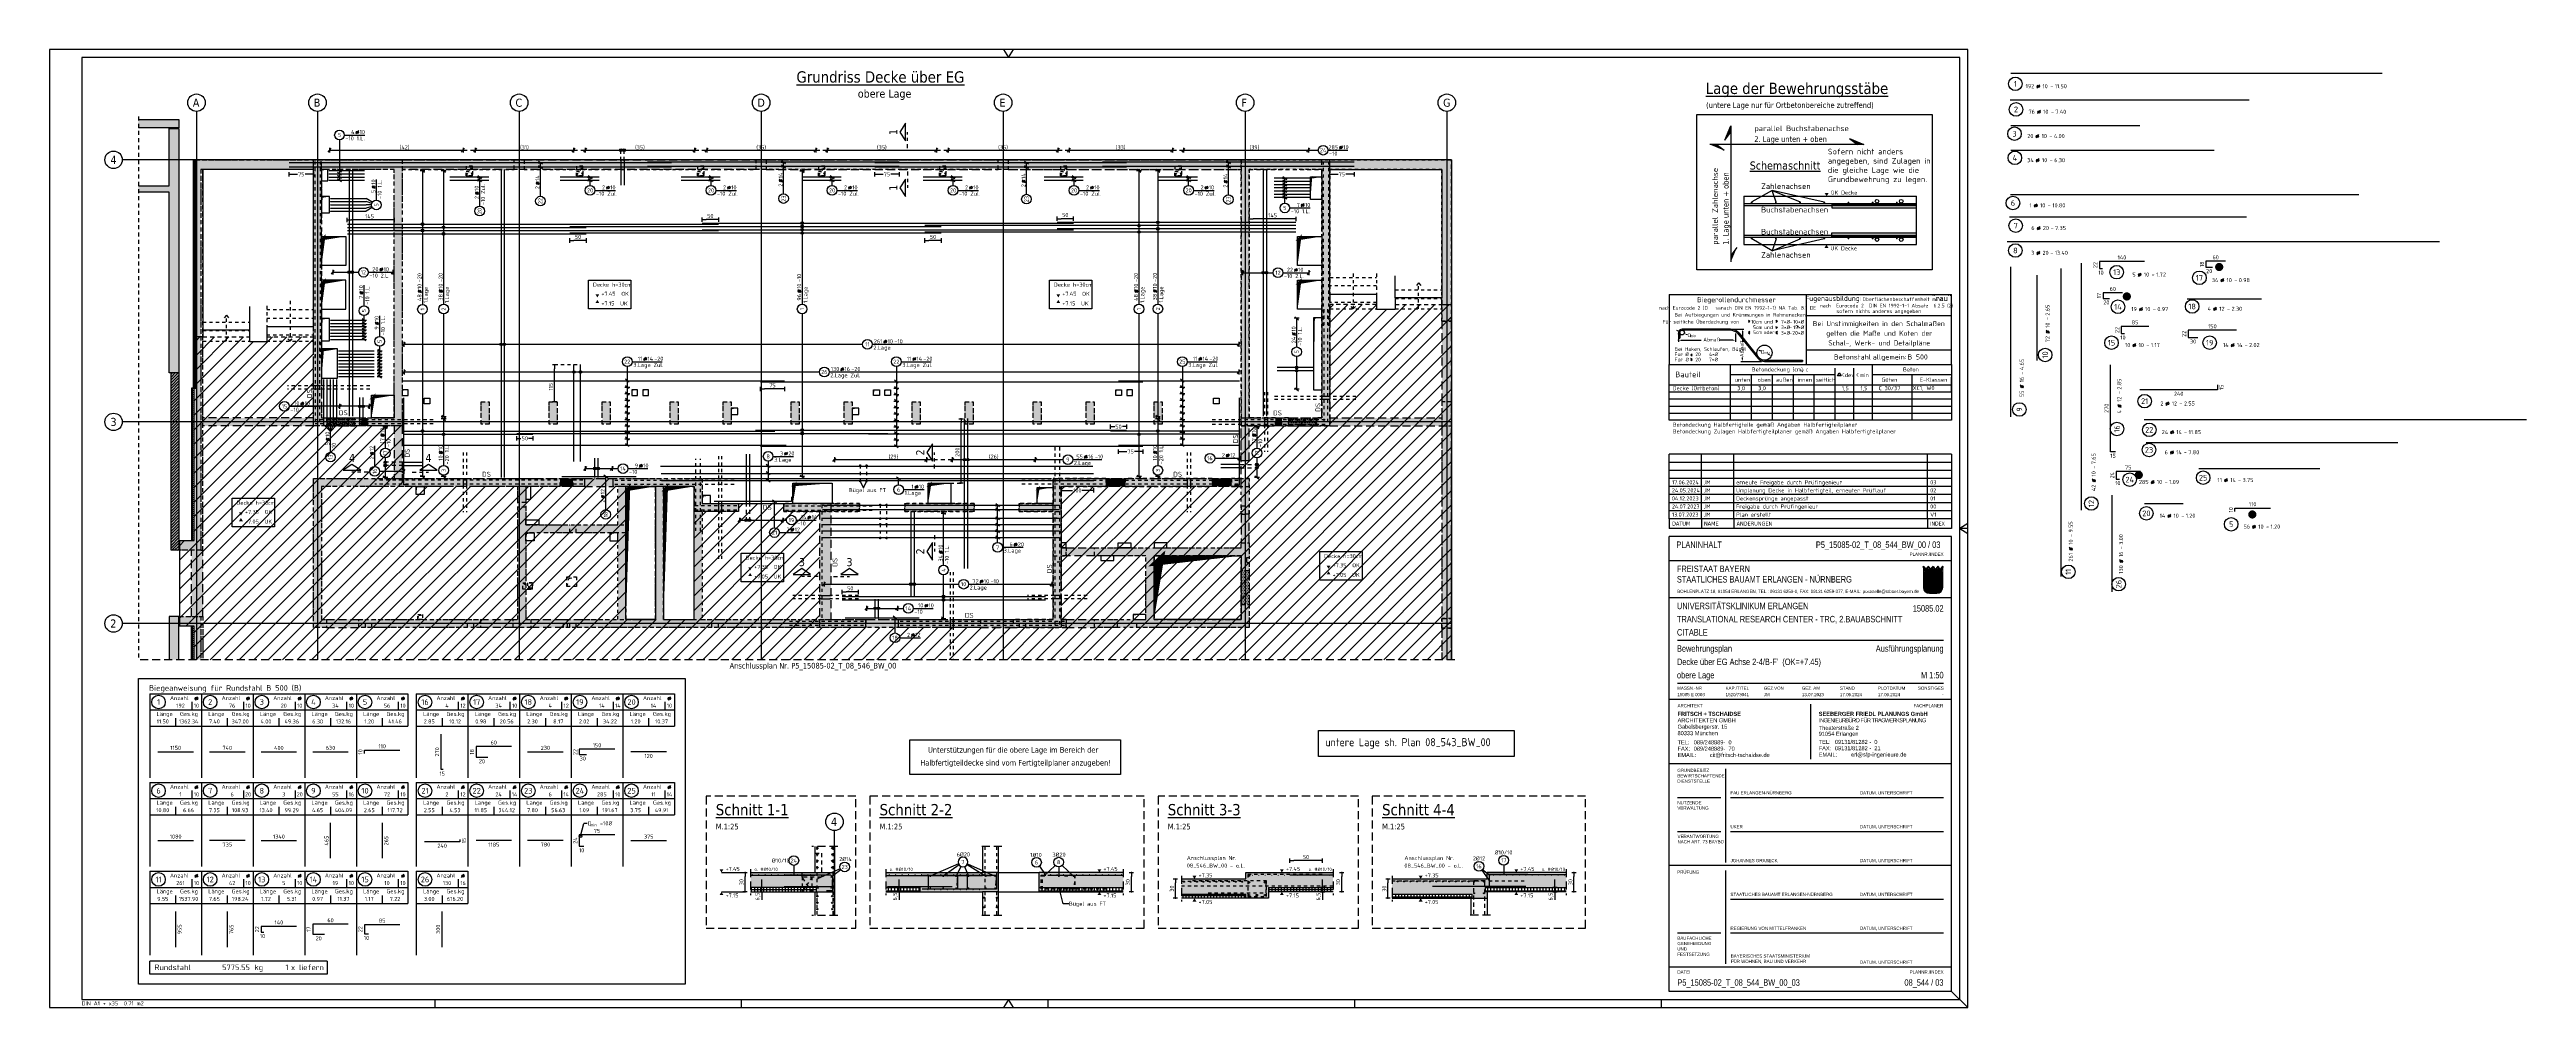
# Model space of a CAD drawing. Extents: x 0 to 76.8, y 0 to 29.7.
import ezdxf
from ezdxf.enums import TextEntityAlignment as Align

# ---------------------------------------------------------------- set-up
doc = ezdxf.new("R2010")
doc.units = 0
doc.header["$LTSCALE"] = 0.5
for name, pattern in [('AUSGEZOGEN', [1000.01, 1000, 0.01]), ('DASHED', [0.75, 0.5, -0.25]), ('DOT', [0.175, 0.05, -0.125]), ('HIDDEN', [0.375, 0.25, -0.125]), ('HIDDEN2', [0.187, 0.125, -0.062]), ('HIDDEN4', [0.12, 0.02, -0.1]), ('PUNKT', [0.175, 0.05, -0.125]), ('STRICHLINIE', [0.75, 0.5, -0.25]), ('STRICHPUNKT2', [0.55, 0.25, -0.125, 0.05, -0.125]), ('VERDECKT', [0.375, 0.25, -0.125])]:
    doc.linetypes.add(name, pattern=pattern)
for name, color, linetype in [('1.OG', 7, 'Continuous'), ('40 A Plankopf Text F+T', 7, 'Continuous'), ('ACHSEN', 7, 'Continuous'), ('AFU', 7, 'Continuous'), ('Bestand', 7, 'Continuous'), ('BET-ANS', 7, 'Continuous'), ('BETON', 7, 'Continuous'), ('Brüstung 1.OG', 7, 'Continuous'), ('Brüstung 1.UG', 7, 'Continuous'), ('DD', 7, 'Continuous'), ('DETAIL', 7, 'Continuous'), ('DRUEBER', 7, 'Continuous'), ('DS', 7, 'Continuous'), ('grau_dunkel', 7, 'Continuous'), ('grau_hell', 7, 'Continuous'), ('grau_mittel', 7, 'Continuous'), ('Halbfertigteile', 7, 'Continuous'), ('HILFE', 7, 'Continuous'), ('koten', 7, 'Continuous'), ('MASSE', 7, 'Continuous'), ('OBJEKT', 7, 'Continuous'), ('RAHMEN', 7, 'Continuous'), ('RND', 7, 'Continuous'), ('RND_BILD', 7, 'Continuous'), ('SCHATTEN', 7, 'Continuous'), ('SCHNITTE', 7, 'Continuous'), ('SCHRAFF', 7, 'Continuous'), ('SFP_Achsen', 7, 'Continuous'), ('STEMPEL', 7, 'Continuous'), ('TEXT', 7, 'Continuous'), ('VERDECKT', 7, 'Continuous'), ('VERDECKT1', 7, 'Continuous'), ('VERDECKT2', 7, 'Continuous')]:
    doc.layers.add(name, color=color, linetype=linetype)
doc.layers.add('NOPLOT', color=7, linetype='Continuous', plot=False)
doc.layers.add('zila_01_rb_02_stb-fertig_05_schraff', color=144, linetype='Continuous', lineweight=9)
doc.styles.add('ERSTELLTER_STIL_3', font='arial.ttf')
doc.styles.add('ERSTELLTER_STIL_4', font='arialbd.ttf')
doc.styles.add('helv', font='tahoma.ttf')
doc.styles.add('plankopf_ArialN', font='ARIALN.TTF')
doc.styles.add('txt', font='isocp.shx')
doc.linetypes.add('AFU_50K', pattern='A,0.15,["/",Standard,S=0.2,R=0,X=-0.01,Y=-0.1],0.07,["/",Standard,S=0.2,R=0,X=-0.01,Y=-0.1],0.15', length=0.37)
doc.dimstyles.new('DOT_I', dxfattribs={"dimscale": 0.5, "dimtxt": 0.25, "dimasz": 0.25, "dimexe": 0.1, "dimexo": 0.3, "dimgap": 0.1, "dimtad": 1, "dimdec": 3, "dimzin": 3, "dimtxsty": 'txt', "dimblk": 'DOT', "dimblk1": 'DOT', "dimblk2": 'DOT', "dimsah": 1, "dimcen": 0.1, "dimse1": 1, "dimse2": 1, "dimazin": 0, "dimtfac": 1, "dimtdec": 4, "dimtix": 1, "dimtmove": 2, "dimatfit": 3, "dimfxl": 0, "dimtvp": 1, "dimtolj": 1, "dimtzin": 0, "dimarcsym": 0})
pattern_1 = [(0, (-74.13047, 266.186844), (1e-17, 0.0625), []), (90, (-74.13047, 266.186844), (-0.0625, 2e-17), [])]
pattern_2 = [(0, (-74.13047, 266.186844), (0.025, 0.05), [0, -0.05])]
pattern_3 = [(0, (-322.07857, -163.97815), (8e-17, 0.254), [])]

# ---------------------------------------------------------------- blocks, each defined once
blk = doc.blocks.new('okrd_o')
at = {"layer": 'koten', "color": 7, "linetype": 'Continuous'}
blk.add_solid([(-0.12, 0.2), (0.12, 0.2), (0, 0)], dxfattribs=at)
at = {"layer": 'koten', "style": 'txt'}
blk.add_attdef('OKRD', (0.25, 0.1), '', height=0.25, dxfattribs=at)
blk = doc.blocks.new('okrd_u')
at = {"layer": 'koten', "color": 7, "linetype": 'Continuous'}
blk.add_solid([(-0.12, -0.2), (0.12, -0.2), (0, 0)], dxfattribs=at)
at = {"layer": 'koten', "style": 'txt'}
blk.add_attdef('OKRD', (0.25, -0.35), '', height=0.25, dxfattribs=at)
blk = doc.blocks.new('Bundeslandwappen')
at = {"lineweight": 9, "true_color": 0xffffff}
for points in [[(-5.8, 16.5), (-6, 16.5), (-6, 16.3), (-5.8, 16.3)], [(-5.1, 15.7), (-5.3, 15.7), (-5.3, 15.5), (-5.1, 15.5)], [(-3.5, 15.7), (-3.7, 15.7), (-3.7, 15.5), (-3.5, 15.5)], [(-2.8, 16.5), (-3, 16.5), (-3, 16.3), (-2.8, 16.3)], [(-2.2, 15.7), (-2.4, 15.7), (-2.4, 15.5), (-2.2, 15.5)], [(-0.6, 15.7), (-0.8, 15.7), (-0.8, 15.5), (-0.6, 15.5)], [(0.1, 16.5), (-0.1, 16.5), (-0.1, 16.3), (0.1, 16.3)], [(0.8, 15.7), (0.6, 15.7), (0.6, 15.5), (0.8, 15.5)], [(2.4, 15.7), (2.2, 15.7), (2.2, 15.5), (2.4, 15.5)], [(3, 16.5), (2.8, 16.5), (2.8, 16.3), (3, 16.3)], [(3.7, 15.7), (3.5, 15.7), (3.5, 15.5), (3.7, 15.5)], [(5.3, 15.7), (5.1, 15.7), (5.1, 15.5), (5.3, 15.5)], [(6, 16.5), (5.8, 16.5), (5.8, 16.3), (6, 16.3)]]:
    blk.add_hatch(color=7, dxfattribs=at).paths.add_polyline_path(points)
at = {"true_color": 0xffffff}
for points in [[(-5.3, 12.6), (-5.7, 12.6), (-5.7, 12.2), (-5.1, 12)], [(-3.6, 8.4), (-5.7, 9.2), (-5.7, 6.2), (-2.1, 4.9)], [(-5.7, 6.1), (-5.7, 3.7, 0.041392), (-5.7, 3.1), (-4.2, 2.6)], [(-1.4, 10.7), (-5.1, 12), (-3.6, 8.4), (0.1, 7.1)], [(-0.6, 1.3), (-4.2, 2.6), (-3.3, 0.4, 0.073774), (-2.3, 0.3), (-0.1, 0.3)], [(0.9, 12.6), (-2.2, 12.6), (-1.4, 10.7), (2.2, 9.4)], [(1.6, 3.6), (-2.1, 4.9), (-0.6, 1.3), (2.4, 0.3, 0.043654), (2.9, 0.4)], [(3.7, 5.8), (0.1, 7.1), (1.6, 3.6), (5.2, 2.3)], [(4, 12.6), (1.7, 12.6), (4.4, 11.6)], [(5.7, 8.1), (2.2, 9.4), (3.7, 5.8), (5.7, 5.1)], [(5.7, 11.2), (4.4, 11.6), (5.7, 8.5)]]:
    blk.add_hatch(color=7, dxfattribs=at).paths.add_polyline_path(points)
at = {"lineweight": 9}
h = blk.add_hatch(dxfattribs=at)
h.set_pattern_fill('ANSI31', color=256, scale=0.08, angle=315, style=0)
h.set_pattern_definition(pattern_3)
h.paths.add_polyline_path([(-5.1, 12), (-5.7, 12.2), (-5.7, 9.2), (-3.6, 8.4)])
h = blk.add_hatch(dxfattribs=at)
h.set_pattern_fill('ANSI31', color=256, scale=0.08, angle=315, style=0)
h.set_pattern_definition(pattern_3)
h.paths.add_polyline_path([(-2.1, 4.9), (-5.7, 6.2), (-5.7, 6.1), (-4.2, 2.6), (-0.6, 1.3)])
h = blk.add_hatch(dxfattribs=at)
h.set_pattern_fill('ANSI31', color=256, scale=0.08, angle=315, style=0)
h.set_pattern_definition(pattern_3)
h.paths.add_polyline_path([(-4.2, 2.6), (-5.7, 3.1, 0.285055), (-3.3, 0.4)])
h = blk.add_hatch(dxfattribs=at)
h.set_pattern_fill('ANSI31', color=256, scale=0.08, angle=315, style=0)
h.set_pattern_definition(pattern_3)
h.paths.add_polyline_path([(-2.2, 12.6), (-5.3, 12.6), (-5.1, 12), (-1.4, 10.7)])
h = blk.add_hatch(dxfattribs=at)
h.set_pattern_fill('ANSI31', color=256, scale=0.08, angle=315, style=0)
h.set_pattern_definition(pattern_3)
h.paths.add_polyline_path([(0.1, 7.1), (-3.6, 8.4), (-2.1, 4.9), (1.6, 3.6)])
h = blk.add_hatch(dxfattribs=at)
h.set_pattern_fill('ANSI31', color=256, scale=0.08, angle=315, style=0)
h.set_pattern_definition(pattern_3)
h.paths.add_polyline_path([(2.2, 9.4), (-1.4, 10.7), (0.1, 7.1), (3.7, 5.8)])
h = blk.add_hatch(dxfattribs=at)
h.set_pattern_fill('ANSI31', color=256, scale=0.08, angle=315, style=0)
h.set_pattern_definition(pattern_3)
h.paths.add_polyline_path([(-0.6, 1.3), (-0.1, 0.3), (2.3, 0.3, 0.004354), (2.4, 0.3)])
h = blk.add_hatch(dxfattribs=at)
h.set_pattern_fill('ANSI31', color=256, scale=0.08, angle=315, style=0)
h.set_pattern_definition(pattern_3)
h.paths.add_polyline_path([(4.4, 11.6), (1.7, 12.6), (0.9, 12.6), (2.2, 9.4), (5.7, 8.1), (5.7, 8.5)])
h = blk.add_hatch(dxfattribs=at)
h.set_pattern_fill('ANSI31', color=256, scale=0.08, angle=315, style=0)
h.set_pattern_definition(pattern_3)
h.paths.add_polyline_path([(5.3, 2.1), (5.2, 2.3), (1.6, 3.6), (2.9, 0.4, 0.22704)])
h = blk.add_hatch(dxfattribs=at)
h.set_pattern_fill('ANSI31', color=256, scale=0.08, angle=315, style=0)
h.set_pattern_definition(pattern_3)
h.paths.add_polyline_path([(5.7, 5.1), (3.7, 5.8), (5.2, 2.3), (5.4, 2.2, 0.111178), (5.7, 3.7)])
h = blk.add_hatch(dxfattribs=at)
h.set_pattern_fill('ANSI31', color=256, scale=0.08, angle=315, style=0)
h.set_pattern_definition(pattern_3)
h.paths.add_polyline_path([(5.7, 12.6), (4, 12.6), (4.4, 11.6), (5.7, 11.2)])
for p, q in [((-6, 16.1), (-6, 3.7)), ((-5.6, 16.6), (-5.6, 16.7)), ((-3.2, 16.6), (-3.2, 16.7)), ((-2.9, 15.6), (-2.9, 14.5)), ((-2.7, 16.6), (-2.7, 16.7)), ((-0.3, 16.6), (-0.2, 16.7)), ((0, 15.6), (0, 14.5)), ((0.3, 16.6), (0.2, 16.7)), ((2.7, 16.6), (2.7, 16.7)), ((2.9, 15.6), (2.9, 14.5)), ((3.2, 16.6), (3.2, 16.7)), ((5.6, 16.6), (5.6, 16.7)), ((6, 3.7), (6, 16.1)), ((-6, 13.3), (6, 13.3)), ((-6, 12.9), (6, 12.9)), ((-5.7, 12.6), (-5.7, 3.7)), ((-5.7, 12.6), (5.7, 12.6)), ((-5.7, 12.2), (5.7, 8.1)), ((-5.7, 9.2), (5.7, 5.1)), ((-5.7, 6.2), (5.4, 2.2)), ((-5.7, 6.1), (-3.3, 0.4)), ((-5.7, 3.1), (2.4, 0.3)), ((-5.6, 15), (-5.6, 15.2)), ((-5.3, 15.2), (-5.3, 15)), ((-4.7, 14.5), (-5.3, 14.5)), ((-5.3, 12.6), (-0.1, 0.3)), ((-4.1, 14.5), (-3.5, 14.5)), ((-3.5, 15.2), (-3.5, 15)), ((-3.4, 13.9), (-2.9, 14.2)), ((-2.9, 13.6), (-3.4, 13.9)), ((-3.2, 15), (-3.2, 15.2)), ((-2.9, 14.2), (-2.5, 13.9)), ((-2.5, 13.9), (-2.9, 13.6)), ((-2.7, 15), (-2.7, 15.2)), ((-2.4, 15.2), (-2.4, 15)), ((-1.7, 14.5), (-2.3, 14.5)), ((-2.3, 0.3), (2.3, 0.3)), ((-2.3, 0), (2.3, 0)), ((-2.2, 12.6), (2.9, 0.4)), ((-1.2, 14.5), (-0.6, 14.5)), ((-0.5, 15.2), (-0.5, 15)), ((0, 14.2), (-0.4, 13.9)), ((-0.4, 13.9), (0, 13.6)), ((-0.2, 15), (-0.2, 15.2)), ((0.4, 13.9), (0, 14.2)), ((0, 13.6), (0.4, 13.9)), ((0.2, 15), (0.2, 15.2)), ((0.5, 15.2), (0.5, 15)), ((1.2, 14.5), (0.6, 14.5)), ((0.9, 12.6), (5.3, 2.1)), ((1.7, 14.5), (2.3, 14.5)), ((1.7, 12.6), (5.7, 11.2)), ((2.4, 15.2), (2.4, 15)), ((2.9, 14.2), (2.5, 13.9)), ((2.5, 13.9), (2.9, 13.6)), ((2.7, 15), (2.7, 15.2)), ((3.4, 13.9), (2.9, 14.2)), ((2.9, 13.6), (3.4, 13.9)), ((3.2, 15), (3.2, 15.2)), ((3.5, 15.2), (3.5, 15)), ((4.1, 14.5), (3.5, 14.5)), ((4, 12.6), (5.7, 8.5)), ((4.7, 14.5), (5.3, 14.5)), ((5.3, 15.2), (5.3, 15)), ((5.6, 15), (5.6, 15.2)), ((5.7, 3.7), (5.7, 12.6))]:
    blk.add_line(p, q, dxfattribs=at)
for points in [[(-5.8, 16.3), (-6, 16.3), (-6, 16.5), (-5.8, 16.5)], [(-5.1, 15.5), (-5.3, 15.5), (-5.3, 15.7), (-5.1, 15.7)], [(-3.7, 15.5), (-3.5, 15.5), (-3.5, 15.7), (-3.7, 15.7)], [(-2.8, 16.3), (-3, 16.3), (-3, 16.5), (-2.8, 16.5)], [(-2.2, 15.5), (-2.4, 15.5), (-2.4, 15.7), (-2.2, 15.7)], [(-0.8, 15.5), (-0.6, 15.5), (-0.6, 15.7), (-0.8, 15.7)], [(0.1, 16.3), (-0.1, 16.3), (-0.1, 16.5), (0.1, 16.5)], [(0.8, 15.5), (0.6, 15.5), (0.6, 15.7), (0.8, 15.7)], [(2.2, 15.5), (2.4, 15.5), (2.4, 15.7), (2.2, 15.7)], [(3, 16.3), (2.8, 16.3), (2.8, 16.5), (3, 16.5)], [(3.7, 15.5), (3.5, 15.5), (3.5, 15.7), (3.7, 15.7)], [(5.1, 15.5), (5.3, 15.5), (5.3, 15.7), (5.1, 15.7)], [(5.8, 16.3), (6, 16.3), (6, 16.5), (5.8, 16.5)], [(-4.1, 13.7), (-4.8, 13.7), (-4.8, 14.1), (-4.1, 14.1)], [(-1.8, 13.7), (-1, 13.7), (-1, 14.1), (-1.8, 14.1)], [(1.8, 13.7), (1, 13.7), (1, 14.1), (1.8, 14.1)], [(4.1, 13.7), (4.8, 13.7), (4.8, 14.1), (4.1, 14.1)]]:
    blk.add_lwpolyline(points, close=True, dxfattribs=at)
for centre in [(-5.3, 13.9), (-3.7, 13.9), (-2.2, 13.9), (-0.7, 13.9), (0.7, 13.9), (2.2, 13.9), (3.7, 13.9), (5.3, 13.9)]:
    blk.add_circle(centre, 0.123, dxfattribs=at)
for centre, radius, start, end in [((-5.9, 16.5), 0.362, 44.6681, 253.1183), ((-5.7, 16.7), 0.05, 6.6615, 44.6681), ((-5.6, 16.6), 0.05, 186.6615, 265.6209), ((-5.6, 16.3), 0.281, 346.0232, 85.6209), ((-5.4, 16), 0.179, 74.7883, 15.1356), ((-5.4, 16.2), 0.05, 254.7883, 346.0232), ((-5.2, 16), 0.05, 93.0633, 195.1356), ((-5.2, 15.9), 0.224, 350.9542, 93.0633), ((-5, 15.5), 0.249, 262.9467, 77.8855), ((-4.9, 15.8), 0.05, 170.9542, 257.8855), ((-4.4, 15.2), 0.208, 317.0775, 222.9225), ((-3.8, 15.5), 0.249, 102.1145, 277.0533), ((-3.9, 15.8), 0.05, 282.1145, 9.0458), ((-3.6, 15.9), 0.224, 86.9367, 189.0458), ((-3.4, 16), 0.179, 164.8644, 105.2117), ((-3.6, 16), 0.05, 344.8644, 86.9367), ((-3.2, 16.3), 0.281, 94.3791, 193.9768), ((-3.4, 16.2), 0.05, 193.9768, 285.2117), ((-2.9, 16.6), 0.264, 24.0166, 155.3409), ((-3.1, 16.7), 0.05, 155.2288, 173.3385), ((-3.2, 16.6), 0.05, 274.3791, 353.3385), ((-2.7, 16.7), 0.05, 6.6615, 24.0166), ((-2.6, 16.6), 0.05, 186.6615, 265.6209), ((-2.5, 16), 0.179, 74.7883, 15.1356), ((-2.7, 16.3), 0.281, 346.0232, 85.6209), ((-2.4, 16.2), 0.05, 254.7883, 346.0232), ((-2.3, 15.9), 0.224, 350.9542, 93.0633), ((-2.3, 16), 0.05, 93.0633, 195.1356), ((-2.1, 15.5), 0.249, 262.9467, 77.8855), ((-2, 15.8), 0.05, 170.9542, 257.8855), ((-1.5, 15.2), 0.208, 317.0775, 222.9225), ((-0.9, 15.5), 0.249, 102.1145, 277.0533), ((-0.7, 15.9), 0.224, 86.9367, 189.0458), ((-0.9, 15.8), 0.05, 282.1145, 9.0458), ((-0.7, 16), 0.05, 344.8644, 86.9367), ((-0.3, 16.3), 0.281, 94.3791, 193.9768), ((-0.4, 16), 0.179, 164.8644, 105.2117), ((-0.5, 16.2), 0.05, 193.9768, 285.2117), ((-0.3, 16.6), 0.05, 274.3791, 353.3385), ((0, 16.6), 0.264, 24.0166, 155.3409), ((-0.2, 16.7), 0.05, 155.2288, 173.3385), ((0.2, 16.7), 0.05, 6.6615, 24.0166), ((0.3, 16.6), 0.05, 186.6615, 265.6209), ((0.3, 16.3), 0.281, 346.0232, 85.6209), ((0.4, 16), 0.179, 74.7883, 15.1356), ((0.5, 16.2), 0.05, 254.7883, 346.0232), ((0.7, 16), 0.05, 93.0633, 195.1356), ((0.7, 15.9), 0.224, 350.9542, 93.0633), ((0.9, 15.5), 0.249, 262.9467, 77.8855), ((0.9, 15.8), 0.05, 170.9542, 257.8855), ((1.5, 15.2), 0.208, 317.0775, 222.9225), ((2.1, 15.5), 0.249, 102.1145, 277.0533), ((2.3, 15.9), 0.224, 86.9367, 189.0458), ((2, 15.8), 0.05, 282.1145, 9.0458), ((2.5, 16), 0.179, 164.8644, 105.2117), ((2.3, 16), 0.05, 344.8644, 86.9367), ((2.7, 16.3), 0.281, 94.3791, 193.9768), ((2.4, 16.2), 0.05, 193.9768, 285.2117), ((2.6, 16.6), 0.05, 274.3791, 353.3385), ((2.9, 16.6), 0.264, 24.0166, 155.3409), ((2.7, 16.7), 0.05, 155.2288, 173.3385), ((3.1, 16.7), 0.05, 6.6615, 24.0166), ((3.2, 16.6), 0.05, 186.6615, 265.6209), ((3.2, 16.3), 0.281, 346.0232, 85.6209), ((3.4, 16), 0.179, 74.7883, 15.1356), ((3.4, 16.2), 0.05, 254.7883, 346.0232), ((3.6, 16), 0.05, 93.0633, 195.1356), ((3.6, 15.9), 0.224, 350.9542, 93.0633), ((3.8, 15.5), 0.249, 262.9467, 77.8855), ((3.9, 15.8), 0.05, 170.9542, 257.8855), ((4.4, 15.2), 0.208, 317.0775, 222.9225), ((5, 15.5), 0.249, 102.1145, 277.0533), ((4.9, 15.8), 0.05, 282.1145, 9.0458), ((5.2, 15.9), 0.224, 86.9367, 189.0458), ((5.4, 16), 0.179, 164.8644, 105.2117), ((5.2, 16), 0.05, 344.8644, 86.9367), ((5.6, 16.3), 0.281, 94.3791, 193.9768), ((5.4, 16.2), 0.05, 193.9768, 285.2117), ((5.9, 16.5), 0.362, 286.8817, 135.3319), ((5.7, 16.7), 0.05, 135.3319, 173.3385), ((5.6, 16.6), 0.05, 274.3791, 353.3385), ((-2.3, 3.7), 3.7, 180, 270), ((-2.3, 3.7), 3.4, 180, 270), ((-5.5, 15.2), 0.157, 3.2756, 179.5521), ((-5.2, 15), 0.453, 182.8328, 261.3043), ((-5.3, 15.2), 0.191, 249.6358, 3.0857), ((-5, 15.2), 0.05, 82.9467, 183.0857), ((-4.6, 14.9), 0.224, 71.4, 0), ((-4.7, 14.9), 0.312, 275.9649, 353.9773), ((-4.2, 14.9), 0.224, 180, 108.6), ((-4.1, 14.9), 0.312, 186.0227, 264.0351), ((-3.8, 15.2), 0.05, 356.9143, 97.0533), ((-3.5, 15.2), 0.191, 176.9143, 290.3642), ((-3.3, 15.2), 0.157, 0.4479, 176.7244), ((-3.6, 15), 0.453, 278.6957, 357.1672), ((-2.6, 15.2), 0.157, 3.2756, 179.5521), ((-2.3, 15), 0.453, 182.8328, 261.3043), ((-2.3, 15.2), 0.191, 249.6358, 3.0857), ((-2.1, 15.2), 0.05, 82.9467, 183.0857), ((-1.7, 14.9), 0.224, 71.4, 0), ((-1.8, 14.9), 0.312, 275.9649, 353.9773), ((-1.2, 14.9), 0.224, 180, 108.6), ((-1.2, 14.9), 0.312, 186.0227, 264.0351), ((-0.8, 15.2), 0.05, 356.9143, 97.0533), ((-0.6, 15.2), 0.191, 176.9143, 290.3642), ((-0.7, 15), 0.453, 278.6957, 357.1672), ((-0.4, 15.2), 0.157, 0.4479, 176.7244), ((0.4, 15.2), 0.157, 3.2756, 179.5521), ((0.7, 15), 0.453, 182.8328, 261.3043), ((0.6, 15.2), 0.191, 249.6358, 3.0857), ((0.8, 15.2), 0.05, 82.9467, 183.0857), ((1.2, 14.9), 0.224, 71.4, 0), ((1.2, 14.9), 0.312, 275.9649, 353.9773), ((1.7, 14.9), 0.224, 180, 108.6), ((1.8, 14.9), 0.312, 186.0227, 264.0351), ((2.1, 15.2), 0.05, 356.9143, 97.0533), ((2.3, 15.2), 0.191, 176.9143, 290.3642), ((2.3, 15), 0.453, 278.6957, 357.1672), ((2.3, 3.7), 3.7, 270, 0), ((2.3, 3.7), 3.4, 270, 0), ((2.6, 15.2), 0.157, 0.4479, 176.7244), ((3.3, 15.2), 0.157, 3.2756, 179.5521), ((3.6, 15), 0.453, 182.8328, 261.3043), ((3.5, 15.2), 0.191, 249.6358, 3.0857), ((3.8, 15.2), 0.05, 82.9467, 183.0857), ((4.2, 14.9), 0.224, 71.4, 0), ((4.1, 14.9), 0.312, 275.9649, 353.9773), ((4.6, 14.9), 0.224, 180, 108.6), ((4.7, 14.9), 0.312, 186.0227, 264.0351), ((5, 15.2), 0.05, 356.9143, 97.0533), ((5.3, 15.2), 0.191, 176.9143, 290.3642), ((5.5, 15.2), 0.157, 0.4479, 176.7244), ((5.2, 15), 0.453, 278.6957, 357.1672)]:
    blk.add_arc(centre, radius, start, end, dxfattribs=at)
blk = doc.blocks.new('Plankopf_PU')
for p, q in [((-18.5, 25.4), (-18.5, 27.7)), ((-1, 27.7), (-18.5, 27.7)), ((-1, 27.7), (-18.5, 27.7)), ((-1, 25.4), (-1, 27.7)), ((-1, 25.4), (-18.5, 25.4)), ((-1, 25.4), (-18.5, 25.4)), ((-18.5, 19.1), (-18.5, 25.4)), ((-1, 19.1), (-1, 25.4)), ((-1.5, 22.75), (-18, 22.75)), ((-18, 20.1), (-1.5, 20.1)), ((-18.5, 15.1), (-18.5, 19.1)), ((-1, 19.1), (-18.5, 19.1)), ((-9.75, 18.8), (-9.75, 15.4)), ((-1, 15.1), (-1, 19.1)), ((-1, 15.1), (-18.5, 15.1)), ((-1, 15.1), (-18.5, 15.1)), ((-18.5, 8.8), (-18.5, 15.1)), ((-15, 9), (-15, 14.8)), ((-1, 8.8), (-1, 15.1)), ((-15.3, 13), (-18, 13)), ((-1.5, 13), (-14.7, 13)), ((-15.3, 10.9), (-18, 10.9)), ((-1.5, 10.9), (-14.7, 10.9)), ((-18.5, 2.5), (-18.5, 8.8)), ((-1, 8.8), (-18.5, 8.8)), ((-15, 2.7), (-15, 8.5)), ((-1, 2.5), (-1, 8.8)), ((-1.5, 6.7), (-14.7, 6.7)), ((-15.3, 4.6), (-18, 4.6)), ((-1.5, 4.6), (-14.7, 4.6)), ((-1, 2.5), (-18.5, 2.5)), ((-18.5, 1), (-18.5, 2.5)), ((-1, 2.5), (-18.5, 2.5)), ((-1, 1), (-1, 2.5)), ((-1, 1), (-18.5, 1))]:
    blk.add_line(p, q)
at = {"xscale": 0.1, "yscale": 0.1, "zscale": 0.1}
blk.add_blockref('Bundeslandwappen', (-2.15, 25.67), dxfattribs=at)
at = {"linetype": 'AUSGEZOGEN', "lineweight": 35, "style": 'plankopf_ArialN'}
blk.add_text('STAATLICHES BAUAMT ERLANGEN - NÜRNBERG', height=0.4, dxfattribs=at).set_placement((-18.03, 26.55), align=Align.MIDDLE_LEFT)
for s, height, p in [('FREISTAAT BAYERN', 0.4, (-18.03, 27.4)), ('PRÜFUNG', 0.2, (-18.01, 8.5))]:
    blk.add_text(s, height=height, dxfattribs=at).set_placement(p, align=Align.TOP_LEFT)
at = {"style": 'plankopf_ArialN'}
for s, p in [('BOHLENPLATZ 18, 91054 ERLANGEN, TEL.: 09131 6259-0, FAX: 09131 6259-377, E-MAIL: poststelle@stbaer.bayern.de', (-18.01, 25.7)), ('MASSN.-NR', (-18.01, 19.7)), ('KAP./TITEL', (-15.01, 19.7)), ('GEZ.VON', (-12.64, 19.7)), ('GEZ. AM', (-10.29, 19.7)), ('STAND', (-7.93, 19.7)), ('PLOTDATUM', (-5.57, 19.7)), ('FAU ERLANGEN-NÜRNBERG', (-14.71, 13.21)), ('DATUM, UNTERSCHRIFT', (-6.69, 13.21)), ('UKER', (-14.71, 11.11)), ('DATUM, UNTERSCHRIFT', (-6.68, 11.11)), ('JOHANNES GRASECK', (-14.7, 9.01)), ('DATUM, UNTERSCHRIFT', (-6.68, 9.01)), ('STAATLICHES BAUAMT ERLANGEN-NÜRNBERG', (-14.71, 6.91)), ('DATUM, UNTERSCHRIFT', (-6.69, 6.91)), ('REGIERUNG VON MITTELFRANKEN', (-14.71, 4.81)), ('DATUM, UNTERSCHRIFT', (-6.68, 4.81)), ('DATEI', (-18, 2.1)), ('DATUM, UNTERSCHRIFT', (-6.68, 2.71))]:
    blk.add_text(s, height=0.2, dxfattribs=at).set_placement(p)
at = {"linetype": 'AUSGEZOGEN', "lineweight": 35, "style": 'plankopf_ArialN'}
blk.add_text('ARCHITEKT', height=0.2, dxfattribs=at).set_placement((-17.99, 18.61))
blk.add_text('FACHPLANER', height=0.2, dxfattribs=at).set_placement((-1.52, 18.61), align=Align.RIGHT)
at = {"style": 'plankopf_ArialN'}
for s, p in [('SONSTIGES', (-1.49, 19.7)), ('PLANNR./INDEX', (-1.5, 2.1))]:
    blk.add_text(s, height=0.2, dxfattribs=at).set_placement(p, align=Align.RIGHT)
at = {"insert": (-5.57, 19.3), "char_height": 0.2, "attachment_point": 7, "style": 'plankopf_ArialN'}
blk.add_mtext('17.06.2024', dxfattribs=at)
at = {"char_height": 0.2, "attachment_point": 1, "style": 'plankopf_ArialN'}
for s, insert, width in [('GRUNDBESITZ\\PBEWIRTSCHAFTENDE DIENSTSTELLE', (-18, 14.8), 2.5), ('NUTZENDE^JVERWALTUNG', (-18, 12.8), 2.6984), ('VERANTWORTUNG  NACH ART. 73 BAYBO', (-17.99, 10.71), 2.6877), ('BAUFACHLICHE GENEHMIGUNG UND FESTSETZUNG', (-18, 4.4), 2.2311), ('BAYERISCHES STAATSMINISTERIUM ^JFÜR WOHNEN, BAU UND VERKEHR', (-14.69, 3.29), 9.2941)]:
    blk.add_mtext(s, dxfattribs=dict(at, insert=insert, width=width))
at = {"style": 'plankopf_ArialN'}
for tag, p in [('PROJEKTBEZEICHNUNGZ1', (-18.03, 24.58)), ('PROJEKTBEZEICHNUNGZ2', (-18.03, 23.76)), ('PROJEKTBEZEICHNUNGZ3', (-18.03, 22.94))]:
    blk.add_attdef(tag, text='', height=0.4, dxfattribs=at).set_placement(p, align=Align.BOTTOM_LEFT)
for tag, p in [('GEB.-NR', (-1.5, 24.95)), ('0.000X', (-1.51, 1.75))]:
    blk.add_attdef(tag, text='', height=0.4, dxfattribs=at).set_placement(p, align=Align.TOP_RIGHT)
for tag, p, height in [('PLANINHALTZ1', (-18.03, 22.06), 0.4), ('PLANINHALTZ2', (-18.03, 21.23), 0.4), ('PLANINHALTZ3', (-18.03, 20.41), 0.4), ('MASSN.-NR', (-18.01, 19.3), 0.2), ('KAPITEL/TITEL', (-15.01, 19.3), 0.2), ('GEZ_VON', (-12.64, 19.3), 0.2), ('GEZ_AM', (-10.29, 19.3), 0.2), ('STAND', (-7.93, 19.3), 0.2)]:
    blk.add_attdef(tag, p, '', height=height, dxfattribs=at)
for tag, height, p in [('PROJEKTKATEGORIE', 0.4, (-1.5, 21.23)), ('PLANUNGSPHASE', 0.4, (-1.5, 22.06)), ('MAßSTAB', 0.4, (-1.5, 20.41)), ('SONSTIGES', 0.2, (-1.5, 19.3))]:
    blk.add_attdef(tag, text='', height=height, dxfattribs=at).set_placement(p, align=Align.RIGHT)
at = {"layer": '40 A Plankopf Text F+T', "color": 7, "linetype": 'Continuous', "lineweight": 13, "char_height": 0.25, "attachment_point": 7}
for s, insert, style in [('\\A1;ARCHITEKTEN GMBH', (-17.99, 17.68), 'ERSTELLTER_STIL_3'), ('\\A1;Gabelsbergerstr. 15', (-17.99, 17.21), 'ERSTELLTER_STIL_3'), ('\\A1;80333 München', (-17.99, 16.88), 'ERSTELLTER_STIL_3'), ('\\A1;FRITSCH + TSCHAIDSE ', (-17.99, 18.08), 'ERSTELLTER_STIL_4'), ('\\A1;SEEBERGER FRIEDL PLANUNGS GmbH', (-9.24, 18.08), 'ERSTELLTER_STIL_4'), ('\\A1;Theaterstraße 2', (-9.24, 17.21), 'ERSTELLTER_STIL_3'), ('\\A1;91054 Erlangen', (-9.24, 16.77), 'ERSTELLTER_STIL_3'), ('\\A1;{\\T0.8;INGENIEURBÜRO FÜR TRAGWERKSPLANUNG}', (-9.24, 17.68), 'ERSTELLTER_STIL_3')]:
    blk.add_mtext(s, dxfattribs=dict(at, insert=insert, style=style))
at = {"layer": '40 A Plankopf Text F+T', "color": 7, "linetype": 'Continuous', "lineweight": 13, "char_height": 0.25, "attachment_point": 7, "line_spacing_factor": 0.945293, "style": 'ERSTELLTER_STIL_3'}
for s, insert in [('\\A1;TEL: ^I089/248889-  0\\PFAX: ^I089/248889-  70\\PEMAIL: ^Icit@fritsch-tschaidse.de', (-17.99, 15.48)), ('\\A1;TEL: ^I09131/81282 -  0\\PFAX: ^I09131/81282 -  21\\PEMAIL: ^Ierl@sfp-ingenieure.de', (-9.24, 15.48))]:
    blk.add_mtext(s, dxfattribs=dict(at, insert=insert))
blk = doc.blocks.new('Plankopf-ER')
at = {"layer": 'RAHMEN', "color": 7, "linetype": 'Continuous'}
for p, q in [((-0.5, 4.6), (-18, 4.6)), ((-18, 4.1), (-18, 4.6)), ((-0.5, 4.1), (-18, 4.1)), ((-18, 3.6), (-18, 4.1)), ((-0.5, 3.6), (-18, 3.6)), ((-18, 3.1), (-18, 3.6)), ((-0.5, 3.1), (-18, 3.1)), ((-18, 2.6), (-18, 3.1)), ((-16, 4.1), (-16, 4.6)), ((-16, 3.6), (-16, 4.1)), ((-16, 3.1), (-16, 3.6)), ((-16, 2.6), (-16, 3.1)), ((-14, 4.1), (-14, 4.6)), ((-14, 3.6), (-14, 4.1)), ((-14, 3.1), (-14, 3.6)), ((-14, 2.6), (-14, 3.1)), ((-2, 4.1), (-2, 4.6)), ((-2, 3.6), (-2, 4.1)), ((-2, 3.1), (-2, 3.6)), ((-2, 2.6), (-2, 3.1)), ((-0.5, 4.6), (-0.5, 4.1)), ((-0.5, 4.1), (-0.5, 3.6)), ((-0.5, 3.6), (-0.5, 3.1)), ((-0.5, 3.1), (-0.5, 2.6)), ((-0.5, 2.6), (-18, 2.6)), ((-18, 2.1), (-18, 2.6)), ((-0.5, 2.1), (-18, 2.1)), ((-18, 1.6), (-18, 2.1)), ((-0.5, 1.6), (-18, 1.6)), ((-18, 1.1), (-18, 1.6)), ((-16, 2.1), (-16, 2.6)), ((-16, 1.6), (-16, 2.1)), ((-16, 1.1), (-16, 1.6)), ((-14, 2.1), (-14, 2.6)), ((-14, 1.6), (-14, 2.1)), ((-14, 1.1), (-14, 1.6)), ((-2, 2.1), (-2, 2.6)), ((-2, 1.6), (-2, 2.1)), ((-2, 1.1), (-2, 1.6)), ((-0.5, 2.6), (-0.5, 2.1)), ((-0.5, 2.1), (-0.5, 1.6)), ((-0.5, 1.6), (-0.5, 1.1)), ((-0.5, 1.1), (-18, 1.1)), ((-18, 0.6), (-18, 1.1)), ((-0.5, 0.6), (-18, 0.6)), ((-18, 0.6), (-18, 0)), ((-0.5, 0), (-18, 0)), ((-16, 0.6), (-16, 1.1)), ((-16, 0.6), (-16, 0)), ((-14, 0.6), (-14, 1.1)), ((-14, 0.6), (-14, 0)), ((-2, 0.6), (-2, 1.1)), ((-2, 0.6), (-2, 0)), ((-0.5, 1.1), (-0.5, 0.6)), ((-0.5, 0.6), (-0.5, 0))]:
    blk.add_line(p, q, dxfattribs=at)
at = {"layer": 'RAHMEN', "color": 7, "linetype": 'Continuous', "style": 'txt'}
for tag, p in [('INDEX-D8', (-17.84, 4.24)), ('INDEX-D7', (-17.84, 3.74)), ('INDEX-D6', (-17.84, 3.24)), ('INDEX-N8', (-15.88, 4.24)), ('INDEX-N7', (-15.88, 3.74)), ('INDEX-N6', (-15.88, 3.24)), ('INDEX-X8', (-13.86, 4.24)), ('INDEX-X7', (-13.86, 3.74)), ('INDEX-X6', (-13.86, 3.24)), ('INDEX8', (-1.83, 4.24)), ('INDEX7', (-1.83, 3.74)), ('INDEX6', (-1.83, 3.24)), ('INDEX-D5', (-17.84, 2.74)), ('INDEX-D4', (-17.84, 2.24)), ('INDEX-D3', (-17.84, 1.74)), ('INDEX-N5', (-15.88, 2.74)), ('INDEX-N4', (-15.88, 2.24)), ('INDEX-N3', (-15.88, 1.74)), ('INDEX-X5', (-13.86, 2.74)), ('INDEX-X4', (-13.86, 2.24)), ('INDEX-X3', (-13.86, 1.74)), ('INDEX5', (-1.83, 2.74)), ('INDEX4', (-1.83, 2.24)), ('INDEX3', (-1.83, 1.74)), ('INDEX-D2', (-17.84, 1.24)), ('INDEX-D1', (-17.84, 0.74)), ('INDEX-N2', (-15.88, 1.24)), ('INDEX-N1', (-15.88, 0.74)), ('INDEX-X2', (-13.86, 1.24)), ('INDEX-X1', (-13.86, 0.74)), ('INDEX2', (-1.83, 1.24)), ('INDEX1', (-1.83, 0.74))]:
    blk.add_attdef(tag, p, '', height=0.25, dxfattribs=at)
at = {"layer": 'STEMPEL', "color": 7, "linetype": 'Continuous', "style": 'helv'}
for s, p in [('DATUM', (-17.83, 0.18)), ('NAME', (-15.85, 0.18)), ('ÄNDERUNGEN', (-13.83, 0.18))]:
    blk.add_text(s, height=0.25, dxfattribs=at).set_placement(p)
at = {"layer": 'STEMPEL', "color": 7, "linetype": 'Continuous', "style": 'helv', "width": 0.8}
blk.add_text('INDEX', height=0.25, dxfattribs=at).set_placement((-1.83, 0.18))
blk = doc.blocks.new('A1-35-0')
at = {"layer": 'RAHMEN'}
for p, q in [((118.9, 59.4), (0, 59.4)), ((0, 59.4), (0, 0)), ((118.9, 0), (118.9, 59.4)), ((0, 0), (118.9, 0))]:
    blk.add_line(p, q, dxfattribs=at)
at = {"layer": 'RAHMEN', "color": 5}
for p, q in [((118.4, 58.9), (2, 58.9)), ((2, 58.9), (2, 0.5)), ((118.4, 0.5), (118.4, 58.9)), ((2, 0.5), (118.4, 0.5))]:
    blk.add_line(p, q, dxfattribs=at)
at = {"layer": 'RAHMEN', "color": 7, "linetype": 'Continuous'}
for p, q in [((59.14, 59.4), (59.45, 58.9)), ((59.45, 58.9), (59.76, 59.4)), ((118.9, 30.01), (118.4, 29.7)), ((118.4, 29.7), (118.9, 29.39)), ((59.45, 0.5), (59.14, 0)), ((59.76, 0), (59.45, 0.5))]:
    blk.add_line(p, q, dxfattribs=at)
at = {"layer": 'RAHMEN', "color": 7}
for p, q in [((23.9, 0), (23.9, 0.5)), ((42.9, 0), (42.9, 0.5)), ((61.9, 0), (61.9, 0.5)), ((80.9, 0), (80.9, 0.5)), ((99.9, 0.5), (99.9, 0))]:
    blk.add_line(p, q, dxfattribs=at)
at = {"layer": 'RAHMEN', "color": 7, "style": 'txt'}
blk.add_text('DIN A1 + x35  0.71 m2', height=0.25, dxfattribs=at).set_placement((1.99, 0.13))
blk = doc.blocks.new('lei_gre')
at = {"layer": 'RND', "color": 7, "linetype": 'Continuous'}
for p, q in [((-0.09, -0.12), (0.09, 0.12)), ((0, 0.15), (0, -0.15))]:
    blk.add_line(p, q, dxfattribs=at)
blk = doc.blocks.new('RND_LEI')
at = {"layer": 'RND', "color": 7, "linetype": 'Continuous'}
blk.add_line((1.02, 0.07), (1.19, 0.27), dxfattribs=at)
for centre, radius in [((0, 0), 0.3), ((1.11, 0.17), 0.075)]:
    blk.add_circle(centre, radius, dxfattribs=at)
at = {"layer": 'RND', "color": 7, "linetype": 'Continuous', "style": 'txt'}
blk.add_attdef('POSL', text='', height=0.25, dxfattribs=at).set_placement((0, 0), align=Align.MIDDLE)
blk.add_attdef('ANZ', text='', height=0.25, dxfattribs=at).set_placement((0.93, 0.06), align=Align.RIGHT)
for tag, p in [('DUM', (1.25, 0.06)), ('ABSTD', (1.67, 0.06)), ('POSTXT', (0.37, -0.33))]:
    blk.add_attdef(tag, p, '', height=0.25, dxfattribs=at)
blk = doc.blocks.new('DOT')
at = {"layer": 'MASSE', "color": 7, "linetype": 'Continuous'}
for p, q in [((0, 0), (-1, 0)), ((0, 0.54), (0, -0.54))]:
    blk.add_line(p, q, dxfattribs=at)
at = {"layer": 'MASSE', "color": 7, "linetype": 'Continuous', "const_width": 0.2}
blk.add_lwpolyline([(-0.1, 0, 1), (0.1, 0, 1)], format="xyb", close=True, dxfattribs=at)
blk = doc.blocks.new('*D24')
at = {"layer": 'Defpoints', "color": 0, "linetype": 'AUSGEZOGEN', "transparency": 16777216}
for p in [(9.229, 24.416), (9.229, 24.416), (10.679, 24.416)]:
    blk.add_point(p, dxfattribs=at)
at = {"layer": 'MASSE', "color": 0, "linetype": 'AUSGEZOGEN', "lineweight": -2, "transparency": 16777216}
blk.add_line((10.554, 24.416), (9.354, 24.416), dxfattribs=at)
at = {"layer": 'MASSE', "color": 0, "linetype": 'AUSGEZOGEN', "lineweight": -2, "transparency": 16777216, "xscale": 0.125, "yscale": 0.125, "zscale": 0.125, "rotation": 180}
blk.add_blockref('DOT', (9.229, 24.416), dxfattribs=at)
at = {"layer": 'MASSE', "color": 0, "linetype": 'AUSGEZOGEN', "lineweight": -2, "transparency": 16777216, "xscale": 0.125, "yscale": 0.125, "zscale": 0.125}
blk.add_blockref('DOT', (10.679, 24.416), dxfattribs=at)
at = {"layer": 'MASSE', "color": 0, "linetype": 'AUSGEZOGEN', "transparency": 16777216, "insert": (9.917, 24.529), "char_height": 0.125, "attachment_point": 5, "style": 'txt'}
blk.add_mtext('\\A1;145', dxfattribs=at)
blk = doc.blocks.new('*D25')
at = {"layer": 'Defpoints', "color": 0, "linetype": 'AUSGEZOGEN', "transparency": 16777216}
for p in [(16.129, 23.779), (16.129, 23.779), (16.629, 23.779)]:
    blk.add_point(p, dxfattribs=at)
at = {"layer": 'MASSE', "color": 0, "linetype": 'AUSGEZOGEN', "lineweight": -2, "transparency": 16777216}
blk.add_line((16.504, 23.779), (16.254, 23.779), dxfattribs=at)
at = {"layer": 'MASSE', "color": 0, "linetype": 'AUSGEZOGEN', "lineweight": -2, "transparency": 16777216, "xscale": 0.125, "yscale": 0.125, "zscale": 0.125, "rotation": 180}
blk.add_blockref('DOT', (16.129, 23.779), dxfattribs=at)
at = {"layer": 'MASSE', "color": 0, "linetype": 'AUSGEZOGEN', "lineweight": -2, "transparency": 16777216, "xscale": 0.125, "yscale": 0.125, "zscale": 0.125}
blk.add_blockref('DOT', (16.629, 23.779), dxfattribs=at)
at = {"layer": 'MASSE', "color": 0, "linetype": 'AUSGEZOGEN', "transparency": 16777216, "insert": (16.379, 23.892), "char_height": 0.125, "attachment_point": 5, "style": 'txt'}
blk.add_mtext('\\A1;50', dxfattribs=at)
blk = doc.blocks.new('*D26')
at = {"layer": 'Defpoints', "color": 0, "linetype": 'AUSGEZOGEN', "transparency": 16777216}
for p in [(20.229, 24.428), (20.229, 24.428), (20.729, 24.428)]:
    blk.add_point(p, dxfattribs=at)
at = {"layer": 'MASSE', "color": 0, "linetype": 'AUSGEZOGEN', "lineweight": -2, "transparency": 16777216}
blk.add_line((20.604, 24.428), (20.354, 24.428), dxfattribs=at)
at = {"layer": 'MASSE', "color": 0, "linetype": 'AUSGEZOGEN', "lineweight": -2, "transparency": 16777216, "xscale": 0.125, "yscale": 0.125, "zscale": 0.125, "rotation": 180}
blk.add_blockref('DOT', (20.229, 24.428), dxfattribs=at)
at = {"layer": 'MASSE', "color": 0, "linetype": 'AUSGEZOGEN', "lineweight": -2, "transparency": 16777216, "xscale": 0.125, "yscale": 0.125, "zscale": 0.125}
blk.add_blockref('DOT', (20.729, 24.428), dxfattribs=at)
at = {"layer": 'MASSE', "color": 0, "linetype": 'AUSGEZOGEN', "transparency": 16777216, "insert": (20.479, 24.541), "char_height": 0.125, "attachment_point": 5, "style": 'txt'}
blk.add_mtext('\\A1;50', dxfattribs=at)
blk = doc.blocks.new('*D27')
at = {"layer": 'Defpoints', "color": 0, "linetype": 'AUSGEZOGEN', "transparency": 16777216}
for p in [(27.129, 23.779), (27.129, 23.779), (27.629, 23.779)]:
    blk.add_point(p, dxfattribs=at)
at = {"layer": 'MASSE', "color": 0, "linetype": 'AUSGEZOGEN', "lineweight": -2, "transparency": 16777216}
blk.add_line((27.504, 23.779), (27.254, 23.779), dxfattribs=at)
at = {"layer": 'MASSE', "color": 0, "linetype": 'AUSGEZOGEN', "lineweight": -2, "transparency": 16777216, "xscale": 0.125, "yscale": 0.125, "zscale": 0.125, "rotation": 180}
blk.add_blockref('DOT', (27.129, 23.779), dxfattribs=at)
at = {"layer": 'MASSE', "color": 0, "linetype": 'AUSGEZOGEN', "lineweight": -2, "transparency": 16777216, "xscale": 0.125, "yscale": 0.125, "zscale": 0.125}
blk.add_blockref('DOT', (27.629, 23.779), dxfattribs=at)
at = {"layer": 'MASSE', "color": 0, "linetype": 'AUSGEZOGEN', "transparency": 16777216, "insert": (27.379, 23.892), "char_height": 0.125, "attachment_point": 5, "style": 'txt'}
blk.add_mtext('\\A1;50', dxfattribs=at)
blk = doc.blocks.new('*D28')
at = {"layer": 'Defpoints', "color": 0, "linetype": 'AUSGEZOGEN', "transparency": 16777216}
for p in [(31.229, 24.455), (31.229, 24.455), (31.729, 24.455)]:
    blk.add_point(p, dxfattribs=at)
at = {"layer": 'MASSE', "color": 0, "linetype": 'AUSGEZOGEN', "lineweight": -2, "transparency": 16777216}
blk.add_line((31.604, 24.455), (31.354, 24.455), dxfattribs=at)
at = {"layer": 'MASSE', "color": 0, "linetype": 'AUSGEZOGEN', "lineweight": -2, "transparency": 16777216, "xscale": 0.125, "yscale": 0.125, "zscale": 0.125, "rotation": 180}
blk.add_blockref('DOT', (31.229, 24.455), dxfattribs=at)
at = {"layer": 'MASSE', "color": 0, "linetype": 'AUSGEZOGEN', "lineweight": -2, "transparency": 16777216, "xscale": 0.125, "yscale": 0.125, "zscale": 0.125}
blk.add_blockref('DOT', (31.729, 24.455), dxfattribs=at)
at = {"layer": 'MASSE', "color": 0, "linetype": 'AUSGEZOGEN', "transparency": 16777216, "insert": (31.479, 24.568), "char_height": 0.125, "attachment_point": 5, "style": 'txt'}
blk.add_mtext('\\A1;50', dxfattribs=at)
blk = doc.blocks.new('*D29')
at = {"layer": 'Defpoints', "color": 0, "linetype": 'AUSGEZOGEN', "transparency": 16777216}
for p in [(37.179, 24.448), (37.179, 24.448), (38.629, 24.448)]:
    blk.add_point(p, dxfattribs=at)
at = {"layer": 'MASSE', "color": 0, "linetype": 'AUSGEZOGEN', "lineweight": -2, "transparency": 16777216}
blk.add_line((38.504, 24.448), (37.304, 24.448), dxfattribs=at)
at = {"layer": 'MASSE', "color": 0, "linetype": 'AUSGEZOGEN', "lineweight": -2, "transparency": 16777216, "xscale": 0.125, "yscale": 0.125, "zscale": 0.125, "rotation": 180}
blk.add_blockref('DOT', (37.179, 24.448), dxfattribs=at)
at = {"layer": 'MASSE', "color": 0, "linetype": 'AUSGEZOGEN', "lineweight": -2, "transparency": 16777216, "xscale": 0.125, "yscale": 0.125, "zscale": 0.125}
blk.add_blockref('DOT', (38.629, 24.448), dxfattribs=at)
at = {"layer": 'MASSE', "color": 0, "linetype": 'AUSGEZOGEN', "transparency": 16777216, "insert": (37.904, 24.56), "char_height": 0.125, "attachment_point": 5, "style": 'txt'}
blk.add_mtext('\\A1;145', dxfattribs=at)
blk = doc.blocks.new('RND_AUSZ')
at = {"layer": 'RND', "color": 7, "linetype": 'Continuous'}
blk.add_line((1.34, 0.26), (1.51, 0.47), dxfattribs=at)
at = {"layer": 'RND', "color": 1, "linetype": 'Continuous'}
blk.add_circle((0, 0.52), 0.42, dxfattribs=at)
at = {"layer": 'RND', "color": 7, "linetype": 'Continuous'}
blk.add_circle((1.42, 0.36), 0.075, dxfattribs=at)
at = {"layer": 'RND', "color": 7, "linetype": 'Continuous', "style": 'txt'}
blk.add_text('-', height=0.25, dxfattribs=at).set_placement((2.16, 0.25))
for tag, p in [('WIEOFT', (-0.54, 0.25)), ('STK', (1.17, 0.25))]:
    blk.add_attdef(tag, text='', height=0.25, dxfattribs=at).set_placement(p, align=Align.RIGHT)
at = {"layer": 'RND', "color": 1, "linetype": 'Continuous', "style": 'txt'}
blk.add_attdef('POS', text='', height=0.35, dxfattribs=at).set_placement((0, 0.52), align=Align.MIDDLE)
at = {"layer": 'RND', "color": 7, "linetype": 'Continuous', "style": 'txt'}
for tag, p in [('DS', (1.68, 0.25)), ('LANG', (2.44, 0.25)), ('TEXT', (3.67, 0.25))]:
    blk.add_attdef(tag, p, '', height=0.25, dxfattribs=at)
blk = doc.blocks.new('*D31')
at = {"layer": 'Defpoints', "color": 0, "linetype": 'AUSGEZOGEN', "transparency": 16777216}
for p in [(14.479, 17.645), (14.479, 17.645), (14.979, 17.645)]:
    blk.add_point(p, dxfattribs=at)
at = {"layer": 'MASSE', "color": 0, "linetype": 'AUSGEZOGEN', "lineweight": -2, "transparency": 16777216}
for p, q in [((14.604, 17.645), (14.611, 17.645)), ((14.854, 17.645), (14.848, 17.645))]:
    blk.add_line(p, q, dxfattribs=at)
at = {"layer": 'MASSE', "color": 0, "linetype": 'AUSGEZOGEN', "lineweight": -2, "transparency": 16777216, "xscale": 0.125, "yscale": 0.125, "zscale": 0.125, "rotation": 180}
blk.add_blockref('DOT', (14.479, 17.645), dxfattribs=at)
at = {"layer": 'MASSE', "color": 0, "linetype": 'AUSGEZOGEN', "lineweight": -2, "transparency": 16777216, "xscale": 0.125, "yscale": 0.125, "zscale": 0.125}
blk.add_blockref('DOT', (14.979, 17.645), dxfattribs=at)
at = {"layer": 'MASSE', "color": 0, "linetype": 'AUSGEZOGEN', "transparency": 16777216, "insert": (14.729, 17.645), "char_height": 0.125, "attachment_point": 5, "style": 'txt'}
blk.add_mtext('\\A1;50', dxfattribs=at)
blk = doc.blocks.new('*D32')
at = {"layer": 'Defpoints', "color": 0, "linetype": 'AUSGEZOGEN', "transparency": 16777216}
for p in [(32.879, 18.008), (32.879, 18.008), (33.379, 18.008)]:
    blk.add_point(p, dxfattribs=at)
at = {"layer": 'MASSE', "color": 0, "linetype": 'AUSGEZOGEN', "lineweight": -2, "transparency": 16777216}
for p, q in [((33.004, 18.008), (33.011, 18.008)), ((33.254, 18.008), (33.248, 18.008))]:
    blk.add_line(p, q, dxfattribs=at)
at = {"layer": 'MASSE', "color": 0, "linetype": 'AUSGEZOGEN', "lineweight": -2, "transparency": 16777216, "xscale": 0.125, "yscale": 0.125, "zscale": 0.125, "rotation": 180}
blk.add_blockref('DOT', (32.879, 18.008), dxfattribs=at)
at = {"layer": 'MASSE', "color": 0, "linetype": 'AUSGEZOGEN', "lineweight": -2, "transparency": 16777216, "xscale": 0.125, "yscale": 0.125, "zscale": 0.125}
blk.add_blockref('DOT', (33.379, 18.008), dxfattribs=at)
at = {"layer": 'MASSE', "color": 0, "linetype": 'AUSGEZOGEN', "transparency": 16777216, "insert": (33.129, 18.008), "char_height": 0.125, "attachment_point": 5, "style": 'txt'}
blk.add_mtext('\\A1;50', dxfattribs=at)
blk = doc.blocks.new('*D33')
at = {"layer": 'Defpoints', "color": 0, "linetype": 'AUSGEZOGEN', "transparency": 16777216}
for p in [(24.566, 12.882), (24.566, 12.882), (25.066, 12.882)]:
    blk.add_point(p, dxfattribs=at)
at = {"layer": 'MASSE', "color": 0, "linetype": 'AUSGEZOGEN', "lineweight": -2, "transparency": 16777216}
blk.add_line((24.941, 12.882), (24.691, 12.882), dxfattribs=at)
at = {"layer": 'MASSE', "color": 0, "linetype": 'AUSGEZOGEN', "lineweight": -2, "transparency": 16777216, "xscale": 0.125, "yscale": 0.125, "zscale": 0.125, "rotation": 180}
blk.add_blockref('DOT', (24.566, 12.882), dxfattribs=at)
at = {"layer": 'MASSE', "color": 0, "linetype": 'AUSGEZOGEN', "lineweight": -2, "transparency": 16777216, "xscale": 0.125, "yscale": 0.125, "zscale": 0.125}
blk.add_blockref('DOT', (25.066, 12.882), dxfattribs=at)
at = {"layer": 'MASSE', "color": 0, "linetype": 'AUSGEZOGEN', "transparency": 16777216, "insert": (24.816, 12.994), "char_height": 0.125, "attachment_point": 5, "style": 'txt'}
blk.add_mtext('\\A1;50', dxfattribs=at)
blk = doc.blocks.new('*D35')
at = {"layer": 'Defpoints', "color": 0, "linetype": 'AUSGEZOGEN', "transparency": 16777216}
for p in [(28.248, 18.255), (28.248, 18.255), (28.248, 16.255)]:
    blk.add_point(p, dxfattribs=at)
at = {"layer": 'MASSE', "color": 0, "linetype": 'AUSGEZOGEN', "lineweight": -2, "transparency": 16777216}
blk.add_line((28.248, 16.38), (28.248, 18.13), dxfattribs=at)
at = {"layer": 'MASSE', "color": 0, "linetype": 'AUSGEZOGEN', "lineweight": -2, "transparency": 16777216, "xscale": 0.125, "yscale": 0.125, "zscale": 0.125}
for p, rotation in [((28.248, 18.255), 90), ((28.248, 16.255), 270)]:
    blk.add_blockref('DOT', p, dxfattribs=dict(at, rotation=rotation))
at = {"layer": 'MASSE', "color": 0, "linetype": 'AUSGEZOGEN', "transparency": 16777216, "insert": (28.135, 17.218), "char_height": 0.125, "attachment_point": 5, "rotation": 90, "style": 'txt'}
blk.add_mtext('\\A1;200', dxfattribs=at)
blk = doc.blocks.new('*D36')
at = {"layer": 'Defpoints', "color": 0, "linetype": 'AUSGEZOGEN', "transparency": 16777216}
for p in [(31.355, 16.031), (31.355, 16.031), (32.355, 16.031)]:
    blk.add_point(p, dxfattribs=at)
at = {"layer": 'MASSE', "color": 0, "linetype": 'AUSGEZOGEN', "lineweight": -2, "transparency": 16777216}
for p, q in [((31.48, 16.031), (31.704, 16.031)), ((32.23, 16.031), (32.005, 16.031))]:
    blk.add_line(p, q, dxfattribs=at)
at = {"layer": 'MASSE', "color": 0, "linetype": 'AUSGEZOGEN', "lineweight": -2, "transparency": 16777216, "xscale": 0.125, "yscale": 0.125, "zscale": 0.125, "rotation": 180}
blk.add_blockref('DOT', (31.355, 16.031), dxfattribs=at)
at = {"layer": 'MASSE', "color": 0, "linetype": 'AUSGEZOGEN', "lineweight": -2, "transparency": 16777216, "xscale": 0.125, "yscale": 0.125, "zscale": 0.125}
blk.add_blockref('DOT', (32.355, 16.031), dxfattribs=at)
at = {"layer": 'MASSE', "color": 0, "linetype": 'AUSGEZOGEN', "transparency": 16777216, "insert": (31.855, 16.031), "char_height": 0.125, "attachment_point": 5, "style": 'txt'}
blk.add_mtext('\\A1;100', dxfattribs=at)
blk = doc.blocks.new('*D38')
at = {"layer": 'Defpoints', "color": 0, "linetype": 'AUSGEZOGEN', "transparency": 16777216}
for p in [(7.429, 25.833), (7.429, 25.833), (8.179, 25.833)]:
    blk.add_point(p, dxfattribs=at)
at = {"layer": 'MASSE', "color": 0, "linetype": 'AUSGEZOGEN', "lineweight": -2, "transparency": 16777216}
for p, q in [((7.554, 25.833), (7.683, 25.833)), ((8.054, 25.833), (7.926, 25.833))]:
    blk.add_line(p, q, dxfattribs=at)
at = {"layer": 'MASSE', "color": 0, "linetype": 'AUSGEZOGEN', "lineweight": -2, "transparency": 16777216, "xscale": 0.125, "yscale": 0.125, "zscale": 0.125, "rotation": 180}
blk.add_blockref('DOT', (7.429, 25.833), dxfattribs=at)
at = {"layer": 'MASSE', "color": 0, "linetype": 'AUSGEZOGEN', "lineweight": -2, "transparency": 16777216, "xscale": 0.125, "yscale": 0.125, "zscale": 0.125}
blk.add_blockref('DOT', (8.179, 25.833), dxfattribs=at)
at = {"layer": 'MASSE', "color": 0, "linetype": 'AUSGEZOGEN', "transparency": 16777216, "insert": (7.804, 25.833), "char_height": 0.125, "attachment_point": 5, "style": 'txt'}
blk.add_mtext('\\A1;75', dxfattribs=at)
blk = doc.blocks.new('*D39')
at = {"layer": 'Defpoints', "color": 0, "linetype": 'AUSGEZOGEN', "transparency": 16777216}
for p in [(25.579, 25.833), (25.579, 25.833), (26.329, 25.833)]:
    blk.add_point(p, dxfattribs=at)
at = {"layer": 'MASSE', "color": 0, "linetype": 'AUSGEZOGEN', "lineweight": -2, "transparency": 16777216}
for p, q in [((25.704, 25.833), (25.833, 25.833)), ((26.204, 25.833), (26.076, 25.833))]:
    blk.add_line(p, q, dxfattribs=at)
at = {"layer": 'MASSE', "color": 0, "linetype": 'AUSGEZOGEN', "lineweight": -2, "transparency": 16777216, "xscale": 0.125, "yscale": 0.125, "zscale": 0.125, "rotation": 180}
blk.add_blockref('DOT', (25.579, 25.833), dxfattribs=at)
at = {"layer": 'MASSE', "color": 0, "linetype": 'AUSGEZOGEN', "lineweight": -2, "transparency": 16777216, "xscale": 0.125, "yscale": 0.125, "zscale": 0.125}
blk.add_blockref('DOT', (26.329, 25.833), dxfattribs=at)
at = {"layer": 'MASSE', "color": 0, "linetype": 'AUSGEZOGEN', "transparency": 16777216, "insert": (25.954, 25.833), "char_height": 0.125, "attachment_point": 5, "style": 'txt'}
blk.add_mtext('\\A1;75', dxfattribs=at)
blk = doc.blocks.new('*D40')
at = {"layer": 'Defpoints', "color": 0, "linetype": 'AUSGEZOGEN', "transparency": 16777216}
for p in [(39.679, 25.833), (39.679, 25.833), (40.429, 25.833)]:
    blk.add_point(p, dxfattribs=at)
at = {"layer": 'MASSE', "color": 0, "linetype": 'AUSGEZOGEN', "lineweight": -2, "transparency": 16777216}
for p, q in [((39.804, 25.833), (39.933, 25.833)), ((40.304, 25.833), (40.176, 25.833))]:
    blk.add_line(p, q, dxfattribs=at)
at = {"layer": 'MASSE', "color": 0, "linetype": 'AUSGEZOGEN', "lineweight": -2, "transparency": 16777216, "xscale": 0.125, "yscale": 0.125, "zscale": 0.125, "rotation": 180}
blk.add_blockref('DOT', (39.679, 25.833), dxfattribs=at)
at = {"layer": 'MASSE', "color": 0, "linetype": 'AUSGEZOGEN', "lineweight": -2, "transparency": 16777216, "xscale": 0.125, "yscale": 0.125, "zscale": 0.125}
blk.add_blockref('DOT', (40.429, 25.833), dxfattribs=at)
at = {"layer": 'MASSE', "color": 0, "linetype": 'AUSGEZOGEN', "transparency": 16777216, "insert": (40.054, 25.833), "char_height": 0.125, "attachment_point": 5, "style": 'txt'}
blk.add_mtext('\\A1;75', dxfattribs=at)
blk = doc.blocks.new('*D41')
at = {"layer": 'Defpoints', "color": 0, "linetype": 'AUSGEZOGEN', "transparency": 16777216}
for p in [(15.651, 19.93), (15.651, 19.93), (15.651, 18.78)]:
    blk.add_point(p, dxfattribs=at)
at = {"layer": 'MASSE', "color": 0, "linetype": 'AUSGEZOGEN', "lineweight": -2, "transparency": 16777216}
blk.add_line((15.651, 18.905), (15.651, 19.805), dxfattribs=at)
at = {"layer": 'MASSE', "color": 0, "linetype": 'AUSGEZOGEN', "lineweight": -2, "transparency": 16777216, "xscale": 0.125, "yscale": 0.125, "zscale": 0.125}
for p, rotation in [((15.651, 19.93), 90), ((15.651, 18.78), 270)]:
    blk.add_blockref('DOT', p, dxfattribs=dict(at, rotation=rotation))
at = {"layer": 'MASSE', "color": 0, "linetype": 'AUSGEZOGEN', "transparency": 16777216, "insert": (15.538, 19.245), "char_height": 0.125, "attachment_point": 5, "rotation": 90, "style": 'txt'}
blk.add_mtext('\\A1;115', dxfattribs=at)
blk = doc.blocks.new('*D42')
at = {"layer": 'Defpoints', "color": 0, "linetype": 'AUSGEZOGEN', "transparency": 16777216}
for p in [(22.029, 19.178), (22.029, 19.178), (22.779, 19.178)]:
    blk.add_point(p, dxfattribs=at)
at = {"layer": 'MASSE', "color": 0, "linetype": 'AUSGEZOGEN', "lineweight": -2, "transparency": 16777216}
blk.add_line((22.654, 19.178), (22.154, 19.178), dxfattribs=at)
at = {"layer": 'MASSE', "color": 0, "linetype": 'AUSGEZOGEN', "lineweight": -2, "transparency": 16777216, "xscale": 0.125, "yscale": 0.125, "zscale": 0.125, "rotation": 180}
blk.add_blockref('DOT', (22.029, 19.178), dxfattribs=at)
at = {"layer": 'MASSE', "color": 0, "linetype": 'AUSGEZOGEN', "lineweight": -2, "transparency": 16777216, "xscale": 0.125, "yscale": 0.125, "zscale": 0.125}
blk.add_blockref('DOT', (22.779, 19.178), dxfattribs=at)
at = {"layer": 'MASSE', "color": 0, "linetype": 'AUSGEZOGEN', "transparency": 16777216, "insert": (22.404, 19.291), "char_height": 0.125, "attachment_point": 5, "style": 'txt'}
blk.add_mtext('\\A1;75', dxfattribs=at)
blk = doc.blocks.new('*D43')
at = {"layer": 'Defpoints', "color": 0, "linetype": 'AUSGEZOGEN', "transparency": 16777216}
for p in [(33.129, 17.235), (33.129, 17.235), (33.879, 17.235)]:
    blk.add_point(p, dxfattribs=at)
at = {"layer": 'MASSE', "color": 0, "linetype": 'AUSGEZOGEN', "lineweight": -2, "transparency": 16777216}
for p, q in [((33.254, 17.235), (33.383, 17.235)), ((33.754, 17.235), (33.626, 17.235))]:
    blk.add_line(p, q, dxfattribs=at)
at = {"layer": 'MASSE', "color": 0, "linetype": 'AUSGEZOGEN', "lineweight": -2, "transparency": 16777216, "xscale": 0.125, "yscale": 0.125, "zscale": 0.125, "rotation": 180}
blk.add_blockref('DOT', (33.129, 17.235), dxfattribs=at)
at = {"layer": 'MASSE', "color": 0, "linetype": 'AUSGEZOGEN', "lineweight": -2, "transparency": 16777216, "xscale": 0.125, "yscale": 0.125, "zscale": 0.125}
blk.add_blockref('DOT', (33.879, 17.235), dxfattribs=at)
at = {"layer": 'MASSE', "color": 0, "linetype": 'AUSGEZOGEN', "transparency": 16777216, "insert": (33.504, 17.235), "char_height": 0.125, "attachment_point": 5, "style": 'txt'}
blk.add_mtext('\\A1;75', dxfattribs=at)
blk = doc.blocks.new('RND_LIS2')
at = {"layer": 'RND', "color": 3, "linetype": 'Continuous'}
for p, q in [((0, 0), (0, -5.2)), ((0, 0), (3.2, 0)), ((3.2, 0), (3.2, -2)), ((0, -1), (3.2, -1)), ((1.6, -1.5), (1.6, -2)), ((2.6, -0.5), (2.6, -1)), ((0, -2), (3.2, -2))]:
    blk.add_line(p, q, dxfattribs=at)
at = {"layer": 'RND', "color": 7, "linetype": 'Continuous'}
blk.add_line((2.81, -0.39), (2.97, -0.19), dxfattribs=at)
at = {"layer": 'RND', "color": 1, "linetype": 'Continuous'}
blk.add_circle((0.54, -0.51), 0.42, dxfattribs=at)
at = {"layer": 'RND', "color": 7, "linetype": 'Continuous'}
blk.add_circle((2.89, -0.29), 0.075, dxfattribs=at)
at = {"layer": 'RND', "color": 7, "linetype": 'Continuous', "style": 'txt'}
for s, p in [('Länge', (0.42, -1.37)), ('Anzahl', (1.25, -0.39)), ('Ges.kg', (1.87, -1.37))]:
    blk.add_text(s, height=0.25, dxfattribs=at).set_placement(p)
at = {"layer": 'RND', "color": 1, "linetype": 'Continuous', "style": 'txt'}
blk.add_attdef('POS1', text='', height=0.35, dxfattribs=at).set_placement((0.54, -0.51), align=Align.MIDDLE)
at = {"layer": 'RND', "color": 7, "linetype": 'Continuous', "style": 'txt'}
for tag, p in [('STK1', (1.9, -0.86)), ('DS1', (2.89, -0.86)), ('LANG1', (0.8, -1.84)), ('GEW', (2.4, -1.84))]:
    blk.add_attdef(tag, text='', height=0.25, dxfattribs=at).set_placement(p, align=Align.CENTER)
blk = doc.blocks.new('RND_HIN')
at = {"layer": 'RND', "color": 7, "linetype": 'Continuous'}
blk.add_circle((0, 0), 0.3, dxfattribs=at)
at = {"layer": 'RND', "color": 7, "linetype": 'Continuous', "style": 'txt'}
blk.add_attdef('POSI', text='', height=0.25, dxfattribs=at).set_placement((0, 0), align=Align.MIDDLE)
blk = doc.blocks.new('*D49')
at = {"layer": 'Defpoints', "color": 0, "linetype": 'AUSGEZOGEN', "transparency": 16777216}
for p in [(47.243, 4.185), (47.243, 4.185), (47.243, 3.585)]:
    blk.add_point(p, dxfattribs=at)
at = {"layer": 'MASSE', "color": 0, "linetype": 'AUSGEZOGEN', "lineweight": -2, "transparency": 16777216}
blk.add_line((47.243, 3.71), (47.243, 4.06), dxfattribs=at)
at = {"layer": 'MASSE', "color": 0, "linetype": 'AUSGEZOGEN', "lineweight": -2, "transparency": 16777216, "xscale": 0.125, "yscale": 0.125, "zscale": 0.125}
for p, rotation in [((47.243, 4.185), 90), ((47.243, 3.585), 270)]:
    blk.add_blockref('DOT', p, dxfattribs=dict(at, rotation=rotation))
at = {"layer": 'MASSE', "color": 0, "linetype": 'AUSGEZOGEN', "transparency": 16777216, "insert": (47.131, 3.885), "char_height": 0.125, "attachment_point": 5, "rotation": 90, "style": 'txt'}
blk.add_mtext('\\A1;30', dxfattribs=at)
blk = doc.blocks.new('*D50')
at = {"layer": 'Defpoints', "color": 0, "linetype": 'AUSGEZOGEN', "transparency": 16777216}
for p in [(41.478, 3.985), (41.478, 3.985), (41.478, 3.385)]:
    blk.add_point(p, dxfattribs=at)
at = {"layer": 'MASSE', "color": 0, "linetype": 'AUSGEZOGEN', "lineweight": -2, "transparency": 16777216}
blk.add_line((41.478, 3.51), (41.478, 3.86), dxfattribs=at)
at = {"layer": 'MASSE', "color": 0, "linetype": 'AUSGEZOGEN', "lineweight": -2, "transparency": 16777216, "xscale": 0.125, "yscale": 0.125, "zscale": 0.125}
for p, rotation in [((41.478, 3.985), 90), ((41.478, 3.385), 270)]:
    blk.add_blockref('DOT', p, dxfattribs=dict(at, rotation=rotation))
at = {"layer": 'MASSE', "color": 0, "linetype": 'AUSGEZOGEN', "transparency": 16777216, "insert": (41.366, 3.685), "char_height": 0.125, "attachment_point": 5, "rotation": 90, "style": 'txt'}
blk.add_mtext('\\A1;30', dxfattribs=at)
blk = doc.blocks.new('*D51')
at = {"layer": 'Defpoints', "color": 0, "linetype": 'AUSGEZOGEN', "transparency": 16777216}
for p in [(21.555, 4.185), (21.555, 4.185), (21.555, 3.585)]:
    blk.add_point(p, dxfattribs=at)
at = {"layer": 'MASSE', "color": 0, "linetype": 'AUSGEZOGEN', "lineweight": -2, "transparency": 16777216}
blk.add_line((21.555, 3.71), (21.555, 4.06), dxfattribs=at)
at = {"layer": 'MASSE', "color": 0, "linetype": 'AUSGEZOGEN', "lineweight": -2, "transparency": 16777216, "xscale": 0.125, "yscale": 0.125, "zscale": 0.125}
for p, rotation in [((21.555, 4.185), 90), ((21.555, 3.585), 270)]:
    blk.add_blockref('DOT', p, dxfattribs=dict(at, rotation=rotation))
at = {"layer": 'MASSE', "color": 0, "linetype": 'AUSGEZOGEN', "transparency": 16777216, "insert": (21.442, 3.885), "char_height": 0.125, "attachment_point": 5, "rotation": 90, "style": 'txt'}
blk.add_mtext('\\A1;30', dxfattribs=at)
blk = doc.blocks.new('*D52')
at = {"layer": 'Defpoints', "color": 0, "linetype": 'AUSGEZOGEN', "transparency": 16777216}
for p in [(33.53, 4.185), (33.53, 4.185), (33.53, 3.585)]:
    blk.add_point(p, dxfattribs=at)
at = {"layer": 'MASSE', "color": 0, "linetype": 'AUSGEZOGEN', "lineweight": -2, "transparency": 16777216}
blk.add_line((33.53, 3.71), (33.53, 4.06), dxfattribs=at)
at = {"layer": 'MASSE', "color": 0, "linetype": 'AUSGEZOGEN', "lineweight": -2, "transparency": 16777216, "xscale": 0.125, "yscale": 0.125, "zscale": 0.125}
for p, rotation in [((33.53, 4.185), 90), ((33.53, 3.585), 270)]:
    blk.add_blockref('DOT', p, dxfattribs=dict(at, rotation=rotation))
at = {"layer": 'MASSE', "color": 0, "linetype": 'AUSGEZOGEN', "transparency": 16777216, "insert": (33.418, 3.885), "char_height": 0.125, "attachment_point": 5, "rotation": 90, "style": 'txt'}
blk.add_mtext('\\A1;30', dxfattribs=at)
blk = doc.blocks.new('*D53')
at = {"layer": 'Defpoints', "color": 0, "linetype": 'AUSGEZOGEN', "transparency": 16777216}
for p in [(34.894, 3.985), (34.894, 3.985), (34.894, 3.385)]:
    blk.add_point(p, dxfattribs=at)
at = {"layer": 'MASSE', "color": 0, "linetype": 'AUSGEZOGEN', "lineweight": -2, "transparency": 16777216}
blk.add_line((34.894, 3.51), (34.894, 3.86), dxfattribs=at)
at = {"layer": 'MASSE', "color": 0, "linetype": 'AUSGEZOGEN', "lineweight": -2, "transparency": 16777216, "xscale": 0.125, "yscale": 0.125, "zscale": 0.125}
for p, rotation in [((34.894, 3.985), 90), ((34.894, 3.385), 270)]:
    blk.add_blockref('DOT', p, dxfattribs=dict(at, rotation=rotation))
at = {"layer": 'MASSE', "color": 0, "linetype": 'AUSGEZOGEN', "transparency": 16777216, "insert": (34.782, 3.685), "char_height": 0.125, "attachment_point": 5, "rotation": 90, "style": 'txt'}
blk.add_mtext('\\A1;30', dxfattribs=at)
blk = doc.blocks.new('*D54')
at = {"layer": 'Defpoints', "color": 0, "linetype": 'AUSGEZOGEN', "transparency": 16777216}
for p in [(40.048, 4.185), (40.048, 4.185), (40.048, 3.585)]:
    blk.add_point(p, dxfattribs=at)
at = {"layer": 'MASSE', "color": 0, "linetype": 'AUSGEZOGEN', "lineweight": -2, "transparency": 16777216}
blk.add_line((40.048, 3.71), (40.048, 4.06), dxfattribs=at)
at = {"layer": 'MASSE', "color": 0, "linetype": 'AUSGEZOGEN', "lineweight": -2, "transparency": 16777216, "xscale": 0.125, "yscale": 0.125, "zscale": 0.125}
for p, rotation in [((40.048, 4.185), 90), ((40.048, 3.585), 270)]:
    blk.add_blockref('DOT', p, dxfattribs=dict(at, rotation=rotation))
at = {"layer": 'MASSE', "color": 0, "linetype": 'AUSGEZOGEN', "transparency": 16777216, "insert": (39.936, 3.885), "char_height": 0.125, "attachment_point": 5, "rotation": 90, "style": 'txt'}
blk.add_mtext('\\A1;30', dxfattribs=at)
blk = doc.blocks.new('SCHN-1')
at = {"layer": 'SCHNITTE', "color": 5, "linetype": 'Continuous'}
blk.add_lwpolyline([(0.54, 0.13), (0, 0.49), (-0.54, 0.13)], close=True, dxfattribs=at)
at = {"layer": 'SCHNITTE', "color": 6, "linetype": 'Continuous', "style": 'helv'}
blk.add_attdef('SCHN-1', text='', height=0.5, dxfattribs=at).set_placement((0, 0.64), align=Align.CENTER)
blk = doc.blocks.new('*D55')
at = {"layer": 'Defpoints', "color": 0, "linetype": 'AUSGEZOGEN', "transparency": 16777216}
for p in [(38.438, 4.552), (38.438, 4.552), (39.438, 4.552)]:
    blk.add_point(p, dxfattribs=at)
at = {"layer": 'MASSE', "color": 0, "linetype": 'AUSGEZOGEN', "lineweight": -2, "transparency": 16777216}
blk.add_line((39.313, 4.552), (38.563, 4.552), dxfattribs=at)
at = {"layer": 'MASSE', "color": 0, "linetype": 'AUSGEZOGEN', "lineweight": -2, "transparency": 16777216, "xscale": 0.125, "yscale": 0.125, "zscale": 0.125, "rotation": 180}
blk.add_blockref('DOT', (38.438, 4.552), dxfattribs=at)
at = {"layer": 'MASSE', "color": 0, "linetype": 'AUSGEZOGEN', "lineweight": -2, "transparency": 16777216, "xscale": 0.125, "yscale": 0.125, "zscale": 0.125}
blk.add_blockref('DOT', (39.438, 4.552), dxfattribs=at)
at = {"layer": 'MASSE', "color": 0, "linetype": 'AUSGEZOGEN', "transparency": 16777216, "insert": (38.938, 4.664), "char_height": 0.125, "attachment_point": 5, "style": 'txt'}
blk.add_mtext('\\A1;50', dxfattribs=at)
blk = doc.blocks.new('*D61')
at = {"layer": 'Defpoints', "color": 0, "linetype": 'AUSGEZOGEN', "transparency": 16777216}
for p in [(22.073, 3.715), (22.073, 3.715), (22.073, 3.585)]:
    blk.add_point(p, dxfattribs=at)
at = {"layer": 'MASSE', "color": 0, "linetype": 'AUSGEZOGEN', "lineweight": -2, "transparency": 16777216}
for p, q in [((22.073, 3.84), (22.073, 3.965)), ((22.073, 3.585), (22.073, 3.715)), ((22.073, 3.46), (22.073, 3.335))]:
    blk.add_line(p, q, dxfattribs=at)
at = {"layer": 'MASSE', "color": 0, "linetype": 'AUSGEZOGEN', "lineweight": -2, "transparency": 16777216, "xscale": 0.125, "yscale": 0.125, "zscale": 0.125}
for p, rotation in [((22.073, 3.715), 270), ((22.073, 3.585), 90)]:
    blk.add_blockref('DOT', p, dxfattribs=dict(at, rotation=rotation))
at = {"layer": 'MASSE', "color": 0, "linetype": 'AUSGEZOGEN', "transparency": 16777216, "insert": (21.952, 3.439), "char_height": 0.125, "attachment_point": 5, "rotation": 90, "style": 'txt'}
blk.add_mtext('\\A1;6,5', dxfattribs=at)
blk = doc.blocks.new('*D62')
at = {"layer": 'Defpoints', "color": 0, "linetype": 'AUSGEZOGEN', "transparency": 16777216}
for p in [(26.335, 3.715), (26.335, 3.715), (26.335, 3.585)]:
    blk.add_point(p, dxfattribs=at)
at = {"layer": 'MASSE', "color": 0, "linetype": 'AUSGEZOGEN', "lineweight": -2, "transparency": 16777216}
for p, q in [((26.335, 3.84), (26.335, 3.965)), ((26.335, 3.585), (26.335, 3.715)), ((26.335, 3.46), (26.335, 3.335))]:
    blk.add_line(p, q, dxfattribs=at)
at = {"layer": 'MASSE', "color": 0, "linetype": 'AUSGEZOGEN', "lineweight": -2, "transparency": 16777216, "xscale": 0.125, "yscale": 0.125, "zscale": 0.125}
for p, rotation in [((26.335, 3.715), 270), ((26.335, 3.585), 90)]:
    blk.add_blockref('DOT', p, dxfattribs=dict(at, rotation=rotation))
at = {"layer": 'MASSE', "color": 0, "linetype": 'AUSGEZOGEN', "transparency": 16777216, "insert": (26.213, 3.439), "char_height": 0.125, "attachment_point": 5, "rotation": 90, "style": 'txt'}
blk.add_mtext('\\A1;6,5', dxfattribs=at)
blk = doc.blocks.new('*D63')
at = {"layer": 'Defpoints', "color": 0, "linetype": 'AUSGEZOGEN', "transparency": 16777216}
for p in [(39.455, 3.715), (39.455, 3.715), (39.455, 3.585)]:
    blk.add_point(p, dxfattribs=at)
at = {"layer": 'MASSE', "color": 0, "linetype": 'AUSGEZOGEN', "lineweight": -2, "transparency": 16777216}
for p, q in [((39.455, 3.84), (39.455, 3.965)), ((39.455, 3.585), (39.455, 3.715)), ((39.455, 3.46), (39.455, 3.335))]:
    blk.add_line(p, q, dxfattribs=at)
at = {"layer": 'MASSE', "color": 0, "linetype": 'AUSGEZOGEN', "lineweight": -2, "transparency": 16777216, "xscale": 0.125, "yscale": 0.125, "zscale": 0.125}
for p, rotation in [((39.455, 3.715), 270), ((39.455, 3.585), 90)]:
    blk.add_blockref('DOT', p, dxfattribs=dict(at, rotation=rotation))
at = {"layer": 'MASSE', "color": 0, "linetype": 'AUSGEZOGEN', "transparency": 16777216, "insert": (39.333, 3.439), "char_height": 0.125, "attachment_point": 5, "rotation": 90, "style": 'txt'}
blk.add_mtext('\\A1;6,5', dxfattribs=at)
blk = doc.blocks.new('*D64')
at = {"layer": 'Defpoints', "color": 0, "linetype": 'AUSGEZOGEN', "transparency": 16777216}
for p in [(46.654, 3.715), (46.654, 3.715), (46.654, 3.585)]:
    blk.add_point(p, dxfattribs=at)
at = {"layer": 'MASSE', "color": 0, "linetype": 'AUSGEZOGEN', "lineweight": -2, "transparency": 16777216}
for p, q in [((46.654, 3.84), (46.654, 3.965)), ((46.654, 3.585), (46.654, 3.715)), ((46.654, 3.46), (46.654, 3.335))]:
    blk.add_line(p, q, dxfattribs=at)
at = {"layer": 'MASSE', "color": 0, "linetype": 'AUSGEZOGEN', "lineweight": -2, "transparency": 16777216, "xscale": 0.125, "yscale": 0.125, "zscale": 0.125}
for p, rotation in [((46.654, 3.715), 270), ((46.654, 3.585), 90)]:
    blk.add_blockref('DOT', p, dxfattribs=dict(at, rotation=rotation))
at = {"layer": 'MASSE', "color": 0, "linetype": 'AUSGEZOGEN', "transparency": 16777216, "insert": (46.533, 3.439), "char_height": 0.125, "attachment_point": 5, "rotation": 90, "style": 'txt'}
blk.add_mtext('\\A1;6,5', dxfattribs=at)
blk = doc.blocks.new('RND_SUM')
at = {"layer": 'RND', "color": 5, "linetype": 'Continuous'}
for p, q in [((0, 0), (0, 0.8)), ((11, 0.8), (0, 0.8)), ((11, 0), (0, 0)), ((11, 0.8), (11, 0))]:
    blk.add_line(p, q, dxfattribs=at)
at = {"layer": 'RND', "color": 1, "linetype": 'Continuous', "style": 'txt'}
for s, p in [('Rundstahl', (0.29, 0.24)), ('kg', (6.48, 0.24))]:
    blk.add_text(s, height=0.35, dxfattribs=at).set_placement(p)
blk.add_text('x liefern', height=0.35, dxfattribs=at).set_placement((10.78, 0.24), align=Align.RIGHT)
for tag, p in [('RND-S', (6.2, 0.24)), ('RND-Z', (8.59, 0.24))]:
    blk.add_attdef(tag, text='', height=0.35, dxfattribs=at).set_placement(p, align=Align.RIGHT)

msp = doc.modelspace()

# ---------------------------------------------------------------- hatches: boundary and pattern name
at = {"layer": '1.OG', "linetype": 'AUSGEZOGEN'}
h = msp.add_hatch(dxfattribs=at)
h.set_pattern_fill('DOTS', scale=0.8, double=1)
h.set_pattern_definition(pattern_2)
h.paths.add_polyline_path([(4.6895, 25.9803), (8.1795, 25.9803), (8.1795, 18.0303), (8.5795, 18.0303), (8.5795, 18.2803), (8.4295, 18.2803), (8.4295, 25.9803), (10.6795, 25.9803), (10.6795, 18.2803), (9.4645, 18.2803), (9.4645, 18.0303), (10.9295, 18.0303), (10.9295, 26.2803), (4.5295, 26.2803), (4.5295, 19.2053), (4.4795, 19.2053), (4.4795, 14.4753), (4.0245, 14.4753), (4.0245, 14.1753), (4.6895, 14.1753)])
h.paths.add_polyline_path([(8.1795, 11.7803), (8.5795, 11.7803), (8.5795, 12.0303), (8.4295, 12.0303), (8.4295, 16.1553), (14.5145, 16.1553), (14.5145, 12.0303), (14.3645, 12.0303), (14.3645, 11.7803), (14.9145, 11.7803), (14.9145, 12.0303), (14.7645, 12.0303), (14.7644, 14.7153), (17.6145, 14.7153), (17.6145, 12.0303), (16.0495, 12.0303), (16.0495, 11.7803), (25.2995, 11.7803), (25.2995, 12.0303), (20.2295, 12.0303), (20.2295, 15.3753), (21.3545, 15.3753), (21.3545, 15.6253), (20.2295, 15.6253), (20.2295, 16.4053), (17.4645, 16.4053), (17.4645, 16.1553), (17.6145, 16.1553), (17.6145, 14.9653), (14.7645, 14.9653), (14.7645, 16.1553), (16.5795, 16.1553), (16.5795, 16.4053), (8.1795, 16.4053)])
h.paths.add_polyline_path([(9.5895, 12.0303), (9.5895, 11.7803), (13.3545, 11.7803), (13.3545, 12.0303)], flags=17)
h.paths.add_polyline_path([(17.8645, 12.0303), (18.7795, 12.0303), (18.7795, 16.1553), (17.8645, 16.1553)], flags=16)
h.paths.add_polyline_path([(19.9795, 16.1553), (19.0295, 16.1553), (19.0295, 12.0303), (19.9795, 12.0303)], flags=16)
h.paths.add_polyline_path([(43.4545, 11.7553), (43.4545, 12.0553), (43.1545, 12.0553), (43.1545, 11.7553)])
h.paths.add_polyline_path([(43.4545, 18.7803), (43.1545, 18.7803), (43.1545, 18.0303), (43.4545, 18.0303)], flags=17)
h.paths.add_polyline_path([(39.6795, 25.9803), (43.1545, 25.9803), (43.1545, 21.2803), (43.4545, 21.2803), (43.4545, 26.2803), (36.9295, 26.2803), (36.9295, 18.0303), (38.3945, 18.0303), (38.3945, 18.2803), (37.1795, 18.2803), (37.1795, 25.9803), (39.4295, 25.9803), (39.4295, 18.2803), (39.2795, 18.2803), (39.2795, 18.0303), (39.6795, 18.0303)])
h.paths.add_polyline_path([(36.9295, 16.1553), (36.9295, 15.29), (37.1795, 15.29), (37.1795, 16.4053), (31.1045, 16.4053), (31.1045, 15.6253), (30.0545, 15.6253), (30.0545, 15.3753), (31.1045, 15.3753), (31.1045, 12.0303), (26.3095, 12.0303), (26.3095, 11.7803), (31.5045, 11.7803), (31.5045, 12.0303), (31.3545, 12.0303), (31.3545, 14.0053), (31.5045, 14.0053), (31.5045, 14.2553), (31.3545, 14.2553), (31.3545, 16.1553)])
h.paths.add_polyline_path([(33.9795, 14.0053), (33.9795, 12.0303), (32.3895, 12.0303), (32.3895, 11.7803), (37.1795, 11.7803), (37.1795, 12.4903), (36.9295, 12.4903), (36.9295, 12.0303), (34.2295, 12.0303), (34.2295, 14.0053), (36.9295, 14.0053), (36.9295, 13.5403), (37.1795, 13.5403), (37.1795, 14.405), (36.9295, 14.405), (36.9295, 14.2553), (32.3895, 14.2553), (32.3895, 14.0053)])
h.paths.add_polyline_path([(28.6545, 15.3753), (28.6545, 15.6253), (26.5045, 15.6253), (26.5045, 15.3753)], flags=17)
h.paths.add_polyline_path([(22.7545, 15.6253), (22.7545, 15.3753), (25.1045, 15.3753), (25.1045, 15.6253)], flags=17)
h.paths.add_polyline_path([(13.6295, 18.7803), (13.3795, 18.7803), (13.3795, 18.0853), (13.6295, 18.0853)])
h.paths.add_polyline_path([(15.4795, 18.0853), (15.7295, 18.0853), (15.7295, 18.7803), (15.4795, 18.7803)])
h.paths.add_polyline_path([(17.1295, 18.0853), (17.3795, 18.0853), (17.3795, 18.7803), (17.1295, 18.7803)])
h.paths.add_polyline_path([(19.2295, 18.0853), (19.4795, 18.0853), (19.4795, 18.7803), (19.2295, 18.7803)])
h.paths.add_polyline_path([(20.8795, 18.0853), (21.1295, 18.0853), (21.1295, 18.7803), (20.8795, 18.7803)])
h.paths.add_polyline_path([(22.9795, 18.0853), (23.2295, 18.0853), (23.2295, 18.7803), (22.9795, 18.7803)])
h.paths.add_polyline_path([(24.6295, 18.0853), (24.8795, 18.0853), (24.8795, 18.7803), (24.6295, 18.7803)])
h.paths.add_polyline_path([(26.7295, 18.0853), (26.9795, 18.0853), (26.9795, 18.7803), (26.7295, 18.7803)])
h.paths.add_polyline_path([(28.3795, 18.0853), (28.6295, 18.0853), (28.6295, 18.7803), (28.3795, 18.7803)])
h.paths.add_polyline_path([(30.4795, 18.0853), (30.7295, 18.0853), (30.7295, 18.7803), (30.4795, 18.7803)])
h.paths.add_polyline_path([(32.1295, 18.0853), (32.3795, 18.0853), (32.3795, 18.7803), (32.1295, 18.7803)])
h.paths.add_polyline_path([(34.4795, 18.7803), (34.2295, 18.7803), (34.2295, 18.0853), (34.4795, 18.0853)])
h.paths.add_polyline_path([(29.4045, 26.2803), (29.4045, 25.9803), (29.7045, 25.9803), (29.7045, 26.2803)])
h.paths.add_polyline_path([(21.9045, 26.2803), (21.9045, 25.9803), (22.2045, 25.9803), (22.2045, 26.2803)])
h.paths.add_polyline_path([(14.4045, 26.2803), (14.4045, 25.9803), (14.7045, 25.9803), (14.7045, 26.2803)])
h.paths.add_polyline_path([(4.4795, 10.7803), (4.6895, 10.7803), (4.6895, 12.1253), (4.0245, 12.1253), (4.0245, 11.8253), (4.4795, 11.8253)])
at = {"layer": 'Brüstung 1.OG', "linetype": 'DOT'}
h = msp.add_hatch(dxfattribs=at)
h.set_pattern_fill('DOTS', color=102, scale=0.8, double=1)
h.set_pattern_definition(pattern_2)
h.paths.add_polyline_path([(14.4045, 25.9803), (14.4045, 26.2803), (10.9295, 26.2803), (10.9295, 25.9803)])
h.paths.add_polyline_path([(14.7045, 26.2803), (14.7045, 25.9803), (21.9045, 25.9803), (21.9045, 26.2803)])
h.paths.add_polyline_path([(29.4045, 25.9803), (29.4045, 26.2803), (22.2045, 26.2803), (22.2045, 25.9803)])
h.paths.add_polyline_path([(36.9295, 25.9803), (36.9295, 26.2803), (29.7045, 26.2803), (29.7045, 25.9803)])
h.paths.add_polyline_path([(43.4545, 18.0303), (43.1545, 18.0303), (43.1545, 12.0553), (43.4545, 12.0553)])
h.paths.add_polyline_path([(43.1545, 10.7803), (43.4545, 10.7803), (43.4545, 11.7553), (43.1545, 11.7553)])
at = {"layer": 'Brüstung 1.OG', "linetype": 'AUSGEZOGEN'}
h = msp.add_hatch(dxfattribs=at)
h.set_pattern_fill('DOTS', color=102, scale=0.8, double=1)
h.set_pattern_definition([(0, (-72.28957, 267.92456), (0.025, 0.05), [0, -0.05])])
h.paths.add_polyline_path([(8.5795, 18.2803), (8.5795, 18.0303), (9.4645, 18.0303), (9.4645, 18.2803)])
at = {"layer": 'Brüstung 1.OG', "linetype": 'DOT'}
h = msp.add_hatch(dxfattribs=at)
h.set_pattern_fill('DOTS', color=102, scale=0.8, double=1)
h.set_pattern_definition([(0, (-74.13047, 266.186843), (0.025, 0.05), [0, -0.05])])
h.paths.add_polyline_path([(39.2795, 18.0303), (39.2795, 18.2803), (38.3945, 18.2803), (38.3945, 18.0303)])
at = {"layer": 'Brüstung 1.UG', "linetype": 'AUSGEZOGEN'}
h = msp.add_hatch(dxfattribs=at)
h.set_pattern_fill('DOTS', color=102, scale=0.8, double=1)
h.set_pattern_definition([(0, (-73.441993, 466.186844), (0.025, 0.05), [0, -0.05])])
h.paths.add_polyline_path([(36.9295, 13.0737), (37.1795, 13.0737), (37.1795, 13.5403), (36.9295, 13.5403)])
h.paths.add_polyline_path([(36.9295, 12.4903), (37.1795, 12.4903), (37.1795, 13.0737), (36.9295, 13.0737)])
at = {"layer": 'grau_hell'}
h = msp.add_hatch(color=9, dxfattribs=at)
h.paths.add_polyline_path([(3.7645, 14.1753), (4.0045, 14.1753), (4.0045, 19.6753), (3.7645, 19.6753)])
h.paths.add_polyline_path([(4.0045, 27.2553), (3.7045, 27.2553), (3.7045, 25.4753), (2.7545, 25.4753), (2.7545, 25.2753), (3.7045, 25.2753), (3.7045, 19.6753), (4.0045, 19.6753)])
h.paths.add_polyline_path([(4.0045, 27.2753), (4.0045, 27.5253), (2.7545, 27.5253), (2.7545, 27.2753)])
h.paths.add_polyline_path([(3.7045, 10.7803), (4.0045, 10.7803), (4.0045, 12.1253), (3.7045, 12.1253)])
at = {"layer": 'grau_hell', "linetype": 'AUSGEZOGEN'}
h = msp.add_hatch(dxfattribs=at)
h.set_pattern_fill('ANSI31', color=9, scale=0.1, style=0, double=1)
h.set_pattern_definition([(45, (-1e-14, 28.70014), (-0.2245064, 0.2245064), [])])
h.paths.add_polyline_path([(4.4795, 14.4753), (4.0245, 14.4753), (4.0245, 11.8253), (4.4795, 11.8253), (4.4795, 10.7803), (43.4545, 10.7803), (43.4545, 21.7903), (41.7045, 21.7903), (41.7045, 21.6503), (41.1295, 21.6503), (41.1295, 21.7903), (39.6795, 21.7903), (39.6795, 18.0303), (39.2795, 18.0303), (39.2795, 18.2803), (38.3945, 18.2803), (38.3945, 18.0303), (36.9294, 18.0303), (36.9294, 16.1553), (31.3545, 16.1553), (31.3545, 11.7803), (23.867, 11.7803), (23.867, 15.3753), (22.7545, 15.3753), (22.7545, 15.6253), (21.3545, 15.6253), (21.3545, 15.3753), (19.9795, 15.3753), (19.9795, 12.0303), (17.8645, 12.0303), (17.8645, 16.1553), (17.4645, 16.1553), (17.4645, 16.4053), (16.5795, 16.4053), (16.5795, 16.1553), (10.9295, 16.1553), (10.9295, 18.0303), (9.4645, 18.0303), (9.4645, 18.2803), (8.5795, 18.2803), (8.5795, 18.0303), (8.1795, 18.0303), (8.1795, 20.7903), (6.7295, 20.7903), (6.7295, 20.6503), (6.2045, 20.6503), (6.2045, 20.7903), (4.5295, 20.7903), (4.5295, 19.2053), (4.4795, 19.2053)])
at = {"layer": 'grau_hell'}
for points in [[(9.6645, 18.0303), (9.8645, 18.0303), (9.8645, 18.2803), (9.6645, 18.2803)], [(37.9945, 18.0303), (38.1945, 18.0303), (38.1945, 18.2803), (37.9945, 18.2803)], [(16.2245, 16.1553), (16.2245, 16.4053), (15.8245, 16.4053), (15.8245, 16.1553)], [(33.3345, 16.1553), (33.3345, 16.4053), (32.7345, 16.4053), (32.7345, 16.1553)], [(36.0295, 16.4053), (36.0295, 16.1553), (36.6295, 16.1553), (36.6295, 16.4053)], [(23.867, 12.0303), (24.217, 12.0303), (24.217, 15.3753), (23.867, 15.3753)]]:
    msp.add_hatch(color=9, dxfattribs=at).paths.add_polyline_path(points)
at = {"layer": 'grau_mittel'}
h = msp.add_hatch(color=61, dxfattribs=at)
h.paths.add_polyline_path([(8.1795, 25.9803), (8.1795, 26.2803), (4.5295, 26.2803), (4.5295, 20.7903), (4.6895, 20.7903), (4.6895, 25.9803)])
h.paths.add_polyline_path([(4.5295, 19.2053), (4.4795, 19.2053), (4.4795, 14.4753), (4.0245, 14.4753), (4.0245, 14.1753), (4.6895, 14.1753), (4.6895, 20.7903), (4.5295, 20.7903)])
h.paths.add_polyline_path([(4.4045, 14.1753), (4.4045, 12.1253), (4.6895, 12.1253), (4.7545, 12.1253), (4.7545, 14.1753), (4.6895, 14.1753)])
h.paths.add_polyline_path([(4.4795, 11.8253), (4.4795, 10.7803), (4.6895, 10.7803), (4.6895, 12.1253), (4.0245, 12.1253), (4.0245, 11.8253)])
h.paths.add_polyline_path([(9.5895, 11.7803), (9.5895, 12.0303), (8.5792, 12.0303), (8.5792, 11.7803)], flags=17)
h.paths.add_polyline_path([(8.1795, 11.7803), (8.5792, 11.7803), (8.5792, 12.0303), (8.4295, 12.0303), (8.4295, 16.1553), (14.5145, 16.1553), (14.5145, 15.6603), (14.7645, 15.6603), (14.7645, 16.1553), (14.9145, 16.1553), (15.8245, 16.1553), (15.8245, 16.4053), (8.1795, 16.4053)])
h.paths.add_polyline_path([(9.5895, 11.7803), (9.7895, 11.7803), (9.7895, 12.0303), (9.5895, 12.0303)], flags=17)
h.paths.add_polyline_path([(9.9895, 12.0303), (9.9895, 11.7803), (12.9545, 11.7803), (12.9545, 12.0303)], flags=17)
h.paths.add_polyline_path([(13.3545, 12.0303), (13.1545, 12.0303), (13.1545, 11.7803), (13.3545, 11.7803)], flags=17)
h.paths.add_polyline_path([(13.3545, 12.0303), (13.3545, 11.7803), (14.3645, 11.7803), (14.3645, 12.0303)], flags=17)
h.paths.add_polyline_path([(14.7645, 12.0303), (14.7645, 14.4653), (14.7644, 14.4653), (14.7644, 14.7153), (15.0145, 14.7153), (16.1245, 14.7153), (16.1245, 14.9653), (14.7645, 14.9653), (14.7645, 15.1153), (14.7645, 15.5103), (14.5145, 15.5103), (14.5145, 12.0303), (14.3645, 12.0303), (14.3645, 11.7803), (14.9145, 11.7803), (14.9145, 12.0303)])
h.paths.add_polyline_path([(15.9245, 11.7803), (15.9245, 12.0303), (14.9145, 12.0303), (14.9145, 11.7803)], flags=17)
h.paths.add_polyline_path([(15.9245, 11.7803), (16.1245, 11.7803), (16.1245, 12.0303), (15.9245, 12.0303)], flags=17)
h.paths.add_polyline_path([(17.8645, 14.7153), (17.8645, 14.9653), (16.3245, 14.9653), (16.3245, 14.7153)])
h.paths.add_polyline_path([(16.2245, 16.4053), (16.2245, 16.1553), (16.5795, 16.1553), (16.5795, 16.4053)])
h.paths.add_polyline_path([(16.5795, 16.1553), (17.4645, 16.1553), (17.4645, 16.4053), (16.5795, 16.4053)])
h.paths.add_polyline_path([(25.1045, 15.3753), (25.1045, 15.6253), (22.7545, 15.6253), (22.7545, 15.3753)])
h.paths.add_polyline_path([(28.8495, 11.7803), (28.8495, 12.0303), (20.7295, 12.0303), (20.7295, 11.7803)])
h.paths.add_polyline_path([(28.8495, 12.0303), (28.8495, 11.7803), (29.8595, 11.7803), (29.8595, 12.0303)])
h.paths.add_polyline_path([(29.8595, 12.0303), (29.8595, 11.7803), (30.0595, 11.7803), (30.0595, 12.0303)])
h.paths.add_polyline_path([(30.2595, 12.0303), (30.2595, 11.7803), (31.5045, 11.7803), (31.5045, 12.0303), (31.3545, 12.0303), (31.3545, 13.8053), (31.1045, 13.8053), (31.1045, 12.0303)])
h.paths.add_polyline_path([(31.5045, 12.0303), (31.5045, 11.7803), (32.3895, 11.7803), (32.3895, 12.0303)])
h.paths.add_polyline_path([(32.3895, 12.0303), (32.3895, 11.7803), (33.0945, 11.7803), (33.0945, 12.0303)], flags=17)
h.paths.add_polyline_path([(37.1795, 11.7803), (37.1795, 12.4903), (36.9295, 12.4903), (36.9295, 12.0303), (34.2295, 12.0303), (34.2295, 14.0053), (36.9295, 14.0053), (36.9295, 13.5403), (37.1795, 13.5403), (37.1795, 13.7903), (37.0995, 13.7903), (37.0995, 13.9403), (37.1795, 13.9403), (37.1795, 14.405), (36.9295, 14.405), (36.9295, 14.2553), (32.3895, 14.2553), (32.3895, 14.0053), (33.9795, 14.0053), (33.9795, 12.0303), (33.6945, 12.0303), (33.6945, 11.7803)])
h.paths.add_polyline_path([(31.5045, 14.2553), (31.5045, 14.0053), (32.3895, 14.0053), (32.3895, 14.2553)])
h.paths.add_polyline_path([(31.5045, 14.2553), (31.3546, 14.2553), (31.3545, 14.2553), (31.3545, 15.1759), (31.1045, 15.1759), (31.1045, 14.0053), (31.5045, 14.0053)])
h.paths.add_polyline_path([(31.3545, 15.3753), (31.3545, 16.1553), (32.7345, 16.1553), (32.7345, 16.4053), (31.1045, 16.4053), (31.1045, 15.6253), (30.6045, 15.6253), (30.0545, 15.6253), (30.0545, 15.3753)])
h.paths.add_polyline_path([(26.5045, 15.6253), (26.5045, 15.3753), (28.6545, 15.3753), (28.6545, 15.6253)])
h.paths.add_polyline_path([(36.0295, 16.1553), (36.0295, 16.4053), (33.3345, 16.4053), (33.3345, 16.1553)])
h.paths.add_polyline_path([(36.6295, 16.4053), (36.6295, 16.1553), (37.1795, 16.1553), (37.1795, 16.4053)])
h.paths.add_polyline_path([(36.9295, 15.29), (37.1795, 15.29), (37.1795, 15.5553), (36.9295, 15.5553)])
h.paths.add_polyline_path([(36.9295, 14.405), (37.1795, 14.405), (37.1795, 15.29), (36.9295, 15.29)])
h.paths.add_polyline_path([(36.9295, 12.4903), (37.1795, 12.4903), (37.1795, 13.5403), (36.9295, 13.5403)], flags=17)
h.paths.add_polyline_path([(36.9294, 16.9553), (37.1795, 16.9553), (37.1795, 18.0303), (36.9294, 18.0303)])
h.paths.add_polyline_path([(37.9945, 18.0303), (37.9945, 18.2803), (37.1795, 18.2803), (37.1795, 25.9803), (39.4295, 25.9803), (39.4295, 18.2803), (39.2795, 18.2803), (39.2795, 18.0303), (39.6795, 18.0303), (39.6795, 25.9803), (39.6795, 26.2803), (36.9295, 26.2803), (36.9295, 18.0303)])
h.paths.add_polyline_path([(38.3945, 18.2803), (38.1945, 18.2803), (38.1945, 18.0303), (38.3945, 18.0303)], flags=17)
h.paths.add_polyline_path([(39.2795, 18.0303), (39.2795, 18.2803), (38.3945, 18.2803), (38.3945, 18.0303)], flags=17)
h.paths.add_polyline_path([(43.1545, 25.9803), (43.1545, 21.9983), (43.1545, 21.7903), (43.4545, 21.7903), (43.4545, 26.2803), (39.6795, 26.2803), (39.6795, 25.9803)])
h.paths.add_polyline_path([(43.4545, 21.7903), (43.1545, 21.7903), (43.1545, 21.2803), (43.4545, 21.2803)])
h.paths.add_polyline_path([(43.1545, 18.7803), (43.4545, 18.7803), (43.4545, 21.2803), (43.1545, 21.2803)])
h.paths.add_polyline_path([(43.4545, 18.7803), (43.1545, 18.7803), (43.1545, 18.0303), (43.4545, 18.0303)])
h.paths.add_polyline_path([(39.6795, 18.2803), (39.6795, 18.0303), (43.1545, 18.0303), (43.1545, 18.2803)])
h.paths.add_polyline_path([(43.1545, 12.0553), (43.4545, 12.0553), (43.4545, 18.0303), (43.1545, 18.0303)])
h.paths.add_polyline_path([(43.1545, 10.7803), (43.4545, 10.7803), (43.4545, 11.7553), (43.1545, 11.7553)])
h.paths.add_polyline_path([(43.4545, 11.7553), (43.4545, 12.0553), (43.1545, 12.0553), (43.1545, 11.7553)])
h.paths.add_polyline_path([(34.2295, 18.0853), (34.4795, 18.0853), (34.4795, 18.7803), (34.2295, 18.7803)])
h.paths.add_polyline_path([(32.1295, 18.0853), (32.3795, 18.0853), (32.3795, 18.7803), (32.1295, 18.7803)])
h.paths.add_polyline_path([(30.4795, 18.0853), (30.7295, 18.0853), (30.7295, 18.7803), (30.4795, 18.7803)])
h.paths.add_polyline_path([(28.3795, 18.0853), (28.6295, 18.0853), (28.6295, 18.7803), (28.3795, 18.7803)])
h.paths.add_polyline_path([(26.7295, 18.0853), (26.9795, 18.0853), (26.9795, 18.7803), (26.7295, 18.7803)])
h.paths.add_polyline_path([(24.8795, 18.7803), (24.6295, 18.7803), (24.6295, 18.0853), (24.8795, 18.0853)])
h.paths.add_polyline_path([(23.2295, 18.7803), (22.9795, 18.7803), (22.9795, 18.0853), (23.2295, 18.0853)])
h.paths.add_polyline_path([(20.8795, 18.0853), (21.1295, 18.0853), (21.1295, 18.7803), (20.8795, 18.7803)])
h.paths.add_polyline_path([(19.4795, 18.7803), (19.2295, 18.7803), (19.2295, 18.0853), (19.4795, 18.0853)])
h.paths.add_polyline_path([(17.1295, 18.0853), (17.3795, 18.0853), (17.3795, 18.7803), (17.1295, 18.7803)])
h.paths.add_polyline_path([(15.4795, 18.0853), (15.7295, 18.0853), (15.7295, 18.7803), (15.4795, 18.7803)])
h.paths.add_polyline_path([(13.3795, 18.0853), (13.6295, 18.0853), (13.6295, 18.7803), (13.3795, 18.7803)])
h.paths.add_polyline_path([(36.9295, 25.9803), (36.9295, 26.2803), (29.7045, 26.2803), (29.7045, 25.9803)])
h.paths.add_polyline_path([(29.4045, 25.9803), (29.7045, 25.9803), (29.7045, 26.2803), (29.4045, 26.2803)])
h.paths.add_polyline_path([(22.2045, 26.2803), (22.2045, 25.9803), (29.4045, 25.9803), (29.4045, 26.2803)])
h.paths.add_polyline_path([(22.2045, 26.2803), (21.9045, 26.2803), (21.9045, 25.9803), (22.2045, 25.9803)])
h.paths.add_polyline_path([(14.7045, 26.2803), (14.7045, 25.9803), (21.9045, 25.9803), (21.9045, 26.2803)])
h.paths.add_polyline_path([(14.7045, 25.9803), (14.7045, 26.2803), (14.4045, 26.2803), (14.4045, 25.9803)])
h.paths.add_polyline_path([(10.9295, 26.2803), (10.9295, 25.9803), (14.4045, 25.9803), (14.4045, 26.2803)])
h.paths.add_polyline_path([(10.6795, 25.9803), (10.6795, 18.2803), (9.9795, 18.2803), (9.8645, 18.2803), (9.8645, 18.0303), (10.9295, 18.0303), (10.9295, 26.2803), (8.1795, 26.2803), (8.1795, 25.9803), (8.1795, 21.1153), (8.1795, 18.0303), (8.5795, 18.0303), (8.5795, 18.2803), (8.4295, 18.2803), (8.4295, 25.9803), (8.6295, 25.9803)])
h.paths.add_polyline_path([(9.4645, 18.0303), (9.6645, 18.0303), (9.6645, 18.2803), (9.4645, 18.2803)], flags=17)
h.paths.add_polyline_path([(9.4645, 18.0303), (9.4645, 18.2803), (8.5795, 18.2803), (8.5795, 18.0303)], flags=17)
h.paths.add_polyline_path([(8.1795, 18.0303), (8.1795, 18.2803), (4.7545, 18.2803), (4.7545, 18.0303)])
for points in [[(10.6795, 16.4053), (10.9295, 16.4053), (10.9295, 18.0303), (10.6795, 18.0303)], [(18.7795, 12.0303), (16.3245, 12.0303), (16.3245, 11.7803), (20.5295, 11.7803), (20.5295, 12.0303), (19.0295, 12.0303), (19.0295, 16.1553), (19.9795, 16.1553), (19.9795, 15.3753), (21.3545, 15.3753), (21.3545, 15.6253), (20.2295, 15.6253), (20.2295, 16.4053), (17.4645, 16.4053), (17.4645, 16.1553), (18.7795, 16.1553)], [(21.7261, 3.7151), (23.7561, 3.7151), (23.7561, 3.5851), (24.3261, 3.5851), (24.3261, 4.1851), (23.7261, 4.1851), (21.7261, 4.1851)], [(37.0778, 3.5151), (37.0778, 3.3851), (37.7778, 3.3851), (37.7778, 3.7151), (39.7778, 3.7151), (39.7778, 4.1851), (37.0778, 4.1851), (37.0778, 3.9851), (35.0778, 3.9851), (35.0778, 3.5151)], [(44.0862, 3.5151), (44.0862, 3.3851), (44.5562, 3.3851), (44.5562, 3.5851), (44.4962, 3.5851), (44.4962, 3.7151), (47.0062, 3.7151), (47.0062, 4.1851), (44.5562, 4.1851), (44.5562, 3.9851), (41.6062, 3.9851), (41.6062, 3.5151)]]:
    msp.add_hatch(color=61, dxfattribs=at).paths.add_polyline_path(points)
h = msp.add_hatch(color=61, dxfattribs=at)
h.paths.add_polyline_path([(26.9744, 3.7151), (26.9744, 3.5851), (29.4144, 3.5851), (29.4144, 4.1851), (25.9144, 4.1851), (25.9144, 3.7151)])
h.paths.add_polyline_path([(30.6744, 3.7151), (33.2744, 3.7151), (33.2744, 4.1851), (30.6744, 4.1851)])
at = {"layer": 'Halbfertigteile', "linetype": 'AUSGEZOGEN', "transparency": 33554687}
h = msp.add_hatch(dxfattribs=at)
h.set_pattern_fill('ANSI37', color=171, scale=0.03, angle=135, style=0)
h.set_pattern_definition([(180, (12.90086, -13.01057), (-7e-18, -0.09525), []), (270, (12.90086, -13.01057), (0.09525, -2e-17), [])])
h.paths.add_polyline_path([(23.7561, 3.7151), (21.7261, 3.7151), (21.7261, 3.5851), (23.7561, 3.5851)])
h = msp.add_hatch(dxfattribs=at)
h.set_pattern_fill('ANSI37', color=171, scale=0.03, angle=135, style=0)
h.paths.add_polyline_path([(26.9744, 3.7151), (25.9144, 3.7151), (25.9144, 3.5851), (26.9744, 3.5851)])
h.paths.add_polyline_path([(33.2744, 3.7151), (30.6744, 3.7151), (30.6744, 3.5851), (33.2744, 3.5851)])
h = msp.add_hatch(dxfattribs=at)
h.set_pattern_fill('ANSI37', color=171, scale=0.03, angle=135, style=0)
h.set_pattern_definition([(180, (11.31995, -13.01057), (-7e-18, -0.09525), []), (270, (11.31995, -13.01057), (0.09525, -2e-17), [])])
h.paths.add_polyline_path([(37.0778, 3.5151), (35.0778, 3.5151), (35.0778, 3.3851), (37.0778, 3.3851)])
h.paths.add_polyline_path([(39.7778, 3.7151), (37.7778, 3.7151), (37.7778, 3.5851), (39.7778, 3.5851)])
h = msp.add_hatch(dxfattribs=at)
h.set_pattern_fill('ANSI37', color=171, scale=0.03, angle=135, style=0)
h.paths.add_polyline_path([(47.0062, 3.7151), (44.4962, 3.7151), (44.4962, 3.5851), (47.0062, 3.5851)])
h.paths.add_polyline_path([(44.0862, 3.5151), (41.6062, 3.5151), (41.6062, 3.3851), (44.0862, 3.3851)])
at = {"layer": 'SCHRAFF'}
h = msp.add_hatch(dxfattribs=at)
h.set_pattern_fill('ANSI33', color=8, scale=0.5, double=1)
h.set_pattern_definition([(45, (-74.13047, 66.18684), (-0.08838835, 0.08838835), []), (45, (-74.04208, 66.18684), (-0.08838835, 0.08838835), [0.0625, -0.03125])])
h.paths.add_polyline_path([(4.0045, 27.2553), (3.7045, 27.2553), (3.7045, 25.4753), (2.7545, 25.4753), (2.7545, 25.2753), (3.7045, 25.2753), (3.7045, 19.6753), (4.0045, 19.6753)])
h.paths.add_polyline_path([(4.0045, 27.2753), (4.0045, 27.5253), (2.7545, 27.5253), (2.7545, 27.2753)])
h.paths.add_polyline_path([(3.7045, 10.7803), (4.0045, 10.7803), (4.0045, 12.1253), (3.7045, 12.1253)])
h = msp.add_hatch(dxfattribs=at)
h.set_pattern_fill('ANSI31', color=8, scale=0.5, double=1)
h.set_pattern_definition([(45, (-74.13047, 66.186844), (-0.044194174, 0.044194174), [])])
h.paths.add_polyline_path([(4.0045, 19.6753), (3.7645, 19.6753), (3.7645, 14.1753), (4.0045, 14.1753)])
at = {"layer": 'zila_01_rb_02_stb-fertig_05_schraff', "linetype": 'AUSGEZOGEN'}
h = msp.add_hatch(dxfattribs=at)
h.set_pattern_fill('ANSI37', color=102, scale=0.5, angle=-45)
h.set_pattern_definition(pattern_1)
h.paths.add_polyline_path([(4.4545, 19.2053), (4.4795, 19.2053), (4.5295, 19.2053), (4.5295, 26.2803), (4.4545, 26.2803)])
h.paths.add_polyline_path([(4.4795, 19.2053), (4.4545, 19.2053), (4.4045, 19.2053), (4.4045, 14.4753), (4.4795, 14.4753)])
h = msp.add_hatch(dxfattribs=at)
h.set_pattern_fill('ANSI37', color=102, scale=0.5, angle=-45)
h.set_pattern_definition(pattern_1)
h.paths.add_polyline_path([(4.4045, 10.7803), (4.4795, 10.7803), (4.4795, 11.8253), (4.4045, 11.8253)])

# ---------------------------------------------------------------- linework, layer by layer
for p, q in [((58.95, 14.6), (50.2, 14.6)), ((50.2, 13.85), (50.2, 14.6)), ((58.95, 13.85), (58.95, 14.6))]:
    msp.add_line(p, q)
at = {"layer": '1.OG', "color": 7, "linetype": 'DOT', "lineweight": -2}
for points in [[(4.4795, 14.4753), (4.4795, 19.2053), (4.5295, 19.2053), (4.5295, 26.2803), (10.9295, 26.2803), (10.9295, 18.0303), (9.4645, 18.0303), (9.4645, 18.2803), (10.6795, 18.2803), (10.6795, 25.9803), (8.4295, 25.9803), (8.4295, 18.2803), (8.5795, 18.2803), (8.5795, 18.0303), (8.1795, 18.0303), (8.1795, 25.9803), (4.6895, 25.9803), (4.6895, 14.1753), (4.0245, 14.1753), (4.0245, 14.4753)], [(14.4045, 26.2803), (14.7045, 26.2803), (14.7045, 25.9803), (14.4045, 25.9803)], [(21.9045, 26.2803), (22.2045, 26.2803), (22.2045, 25.9803), (21.9045, 25.9803)], [(29.4045, 26.2803), (29.7045, 26.2803), (29.7045, 25.9803), (29.4045, 25.9803)], [(13.3795, 18.7803), (13.6295, 18.7803), (13.6295, 18.0853), (13.3795, 18.0853)], [(15.4795, 18.7803), (15.7295, 18.7803), (15.7295, 18.0853), (15.4795, 18.0853)], [(17.1295, 18.7803), (17.3795, 18.7803), (17.3795, 18.0853), (17.1295, 18.0853)], [(19.2295, 18.7803), (19.4795, 18.7803), (19.4795, 18.0853), (19.2295, 18.0853)], [(20.8795, 18.7803), (21.1295, 18.7803), (21.1295, 18.0853), (20.8795, 18.0853)], [(22.9795, 18.7803), (23.2295, 18.7803), (23.2295, 18.0853), (22.9795, 18.0853)], [(24.6295, 18.7803), (24.8795, 18.7803), (24.8795, 18.0853), (24.6295, 18.0853)], [(26.7295, 18.7803), (26.9795, 18.7803), (26.9795, 18.0853), (26.7295, 18.0853)], [(28.3795, 18.7803), (28.6295, 18.7803), (28.6295, 18.0853), (28.3795, 18.0853)], [(30.4795, 18.7803), (30.7295, 18.7803), (30.7295, 18.0853), (30.4795, 18.0853)], [(32.1295, 18.7803), (32.3795, 18.7803), (32.3795, 18.0853), (32.1295, 18.0853)], [(34.2295, 18.7803), (34.4795, 18.7803), (34.4795, 18.0853), (34.2295, 18.0853)], [(43.4545, 18.7803), (43.1545, 18.7803), (43.1545, 18.0303), (43.4545, 18.0303)], [(22.7545, 15.3753), (25.1045, 15.3753), (25.1045, 15.6253), (22.7545, 15.6253)], [(26.5045, 15.3753), (28.6545, 15.3753), (28.6545, 15.6253), (26.5045, 15.6253)], [(9.5895, 12.0303), (13.3545, 12.0303), (13.3545, 11.7803), (9.5895, 11.7803)], [(43.1545, 11.7553), (43.4545, 11.7553), (43.4545, 12.0553), (43.1545, 12.0553)]]:
    msp.add_lwpolyline(points, close=True, dxfattribs=at)
for points in [[(4.5295, 26.2803), (4.4545, 26.2803), (4.4545, 19.2053), (4.4795, 19.2053)], [(37.1795, 18.2803), (38.3945, 18.2803), (38.3945, 18.0303), (36.9295, 18.0303), (36.9295, 26.2803), (43.4545, 26.2803), (43.4545, 21.2803), (43.1545, 21.2803), (43.1545, 25.9803), (39.6795, 25.9803), (39.6795, 18.0303), (39.2795, 18.0303), (39.2795, 18.2803), (39.4295, 18.2803), (39.4295, 25.9803), (37.1795, 25.9803), (37.1795, 18.2803)], [(4.6895, 14.1753), (4.7545, 14.1753), (4.7545, 25.9803)], [(4.4795, 19.2053), (4.4045, 19.2053), (4.4045, 14.4753)], [(8.1795, 16.4053), (16.5795, 16.4053), (16.5795, 16.1553), (14.7645, 16.1553), (14.7645, 14.9653), (17.6145, 14.9653), (17.6145, 16.1553), (17.4645, 16.1553), (17.4645, 16.4053), (20.2295, 16.4053), (20.2295, 15.6253), (21.3545, 15.6253), (21.3545, 15.3753), (20.2295, 15.3753), (20.2295, 12.0303), (25.2995, 12.0303), (25.2995, 11.7803), (16.0495, 11.7803), (16.0495, 12.0303), (17.6145, 12.0303), (17.6145, 14.7153), (14.7644, 14.7153), (14.7645, 12.0303), (14.9145, 12.0303), (14.9145, 11.7803), (14.3645, 11.7803), (14.3645, 12.0303), (14.5145, 12.0303), (14.5145, 16.1553), (8.4295, 16.1553), (8.4295, 12.0303), (8.5795, 12.0303), (8.5795, 11.7803), (8.1795, 11.7803), (8.1795, 16.4053)], [(17.8645, 12.0303), (18.7795, 12.0303), (18.7795, 16.1553), (17.8645, 16.1553), (17.8645, 12.0303)], [(19.9795, 12.0303), (19.9795, 16.1553), (19.0295, 16.1553), (19.0295, 12.0303), (19.9795, 12.0303)], [(26.3095, 12.0303), (31.1045, 12.0303), (31.1045, 15.3753), (30.0545, 15.3753), (30.0545, 15.6253), (31.1045, 15.6253), (31.1045, 16.4053), (37.1795, 16.4053), (37.1795, 15.29), (36.9295, 15.29), (36.9295, 16.1553), (31.3545, 16.1553), (31.3545, 14.2553), (31.5045, 14.2553), (31.5045, 14.0053), (31.3545, 14.0053), (31.3545, 12.0303), (31.5045, 12.0303), (31.5045, 11.7803), (26.3095, 11.7803), (26.3095, 12.0303)], [(32.3895, 14.2553), (36.9295, 14.2553), (36.9295, 14.405), (37.1795, 14.405), (37.1795, 13.5403), (36.9295, 13.5403), (36.9295, 14.0053), (34.2295, 14.0053), (34.2295, 12.0303), (36.9295, 12.0303), (36.9295, 12.4903), (37.1795, 12.4903), (37.1795, 11.7803), (32.3895, 11.7803), (32.3895, 12.0303), (33.9795, 12.0303), (33.9795, 14.0053), (32.3895, 14.0053), (32.3895, 14.2553)], [(4.4795, 10.7803), (4.4795, 11.8253), (4.0245, 11.8253), (4.0245, 12.1253), (4.6895, 12.1253), (4.6895, 10.7803)], [(4.4045, 10.7803), (4.4045, 11.8253)], [(4.6895, 12.1253), (4.7545, 12.1253), (4.7545, 10.7803)]]:
    msp.add_lwpolyline(points, dxfattribs=at)
at = {"layer": 'ACHSEN', "color": 140, "linetype": 'AUSGEZOGEN'}
for p, q in [((4.5545, 27.7803), (4.5545, 10.7803)), ((8.3045, 27.7803), (8.3045, 10.7803)), ((14.5545, 27.7803), (14.5545, 10.7803)), ((22.0545, 27.7803), (22.0545, 10.7803)), ((29.5545, 27.7803), (29.5545, 10.7803)), ((37.0545, 27.7803), (37.0545, 10.7803)), ((43.3045, 27.7803), (43.3045, 10.7803)), ((43.4545, 26.2803), (2.2545, 26.2803)), ((43.4545, 18.1553), (2.2545, 18.1553)), ((43.4545, 11.9053), (2.2545, 11.9053)), ((24.3261, 2.8488), (24.3261, 5.4863))]:
    msp.add_line(p, q, dxfattribs=at)
at = {"layer": 'AFU', "color": 8, "linetype": 'AFU_50K'}
for p, q in [((8.1795, 25.9803), (8.1795, 26.2803)), ((39.6795, 25.9803), (39.6795, 26.2803)), ((43.1545, 21.7903), (43.1545, 21.9983)), ((43.1545, 21.7903), (43.4545, 21.7903)), ((4.7545, 20.7903), (4.4545, 20.7903)), ((4.7545, 20.9983), (4.7545, 20.7903)), ((23.7261, 4.1851), (24.3261, 4.1851)), ((29.4144, 4.1851), (28.9144, 4.1851)), ((23.7561, 3.5851), (24.3261, 3.5851)), ((29.4144, 3.5851), (28.9144, 3.5851)), ((44.0862, 3.3851), (44.5562, 3.3851))]:
    msp.add_line(p, q, dxfattribs=at)
at = {"layer": 'Bestand', "color": 8, "linetype": 'AUSGEZOGEN'}
for p, q in [((2.7545, 27.5253), (4.0045, 27.5253)), ((4.0045, 27.2753), (2.7545, 27.2753)), ((3.7045, 27.2553), (4.0045, 27.2553)), ((3.7045, 25.4753), (3.7045, 27.2553)), ((4.0045, 27.5253), (4.0045, 27.2753)), ((4.0045, 27.2553), (4.0045, 19.6753)), ((2.7545, 25.4753), (3.7045, 25.4753)), ((3.7045, 25.2753), (2.7545, 25.2753)), ((3.7045, 19.6753), (3.7045, 25.2753)), ((4.0045, 19.6753), (3.7045, 19.6753)), ((3.7645, 14.1753), (3.7645, 19.6753)), ((4.0045, 19.6753), (4.0045, 14.1753)), ((4.0045, 14.1753), (3.7645, 14.1753)), ((4.0045, 12.1253), (3.7045, 12.1253)), ((3.7045, 12.1253), (3.7045, 10.7803)), ((4.0045, 10.7803), (4.0045, 12.1253))]:
    msp.add_line(p, q, dxfattribs=at)
at = {"layer": 'BETON', "color": 6, "linetype": 'AUSGEZOGEN', "lineweight": -2}
for p, q in [((4.4545, 26.2803), (4.4545, 19.2053)), ((43.4545, 26.2803), (4.4545, 26.2803)), ((4.5295, 19.2053), (4.5295, 26.2803)), ((4.4795, 19.2053), (4.4045, 19.2053)), ((4.4045, 19.2053), (4.4045, 14.4753)), ((4.4545, 19.2053), (4.4795, 19.2053)), ((4.4795, 14.4753), (4.4795, 19.2053)), ((4.4795, 19.2053), (4.5295, 19.2053)), ((4.4795, 11.8253), (4.0245, 11.8253)), ((4.4045, 10.7803), (4.4045, 11.8253)), ((4.4795, 10.7803), (4.4795, 11.8253))]:
    msp.add_line(p, q, dxfattribs=at)
at = {"layer": 'BETON', "color": 6, "linetype": 'AUSGEZOGEN'}
for p, q in [((43.4545, 26.2803), (43.4545, 10.7803)), ((8.1795, 25.9803), (4.7545, 25.9803)), ((4.7545, 25.9803), (4.7545, 20.9983)), ((8.1795, 21.1153), (8.1795, 25.9803)), ((39.6795, 22.1153), (39.6795, 25.9803)), ((39.6795, 25.9803), (43.1545, 25.9803)), ((43.1545, 25.9803), (43.1545, 21.9983)), ((52.5068, 25.1507), (57.8621, 25.1507)), ((52.5068, 23.6507), (57.8621, 23.6507)), ((39.6795, 22.1153), (41.1295, 22.1153)), ((41.1295, 22.1153), (41.1295, 21.6503)), ((41.1295, 21.6503), (41.7045, 21.6503)), ((41.7045, 21.9983), (41.7045, 21.6503)), ((43.1545, 21.9983), (41.7045, 21.9983)), ((6.2045, 20.9983), (4.7545, 20.9983)), ((6.2045, 20.6503), (6.2045, 20.9983)), ((6.7295, 21.1153), (8.1795, 21.1153)), ((6.7295, 21.1153), (6.7295, 20.6503)), ((6.2045, 20.6503), (6.7295, 20.6503)), ((4.0245, 14.4753), (4.0245, 11.8253)), ((4.0245, 14.4753), (4.4795, 14.4753)), ((23.7261, 4.1851), (23.7261, 4.9863)), ((24.3261, 4.9863), (24.3261, 2.8488)), ((28.9144, 4.9863), (28.9144, 4.1851)), ((29.4144, 2.8488), (29.4144, 4.9863)), ((21.7261, 4.1851), (23.7261, 4.1851)), ((25.9144, 4.1851), (28.9144, 4.1851)), ((29.4144, 4.1851), (29.4144, 4.1851)), ((33.2744, 4.1851), (30.6744, 4.1851)), ((30.6744, 3.5851), (30.6744, 4.1851)), ((35.0778, 3.9851), (37.0778, 3.9851)), ((37.0778, 4.1851), (39.7778, 4.1851)), ((37.0778, 3.9851), (37.0778, 4.1851)), ((41.6062, 3.9851), (44.5562, 3.9851)), ((47.0062, 4.1851), (44.5562, 4.1851)), ((44.5562, 3.9851), (44.5562, 4.1851)), ((23.7561, 3.7151), (21.7261, 3.7151)), ((21.7261, 3.5851), (23.7561, 3.5851)), ((23.7261, 2.8488), (23.7261, 3.5851)), ((23.7561, 3.7151), (23.7561, 3.5851)), ((26.9744, 3.7151), (25.9144, 3.7151)), ((25.9144, 3.5851), (28.9144, 3.5851)), ((26.9744, 3.7151), (26.9744, 3.5851)), ((28.9144, 3.5851), (28.9144, 2.8488)), ((30.6744, 3.7151), (33.2744, 3.7151)), ((30.6744, 3.5851), (33.2758, 3.5851)), ((35.0778, 3.5151), (37.0778, 3.5151)), ((37.7778, 3.3851), (35.0778, 3.3851)), ((37.0778, 3.3851), (37.0778, 3.5151)), ((37.7778, 3.7151), (37.7778, 3.3851)), ((37.7778, 3.7151), (39.7778, 3.7151)), ((39.7778, 3.5851), (37.7778, 3.5851)), ((41.6062, 3.5151), (44.0862, 3.5151)), ((41.6062, 3.3851), (44.0862, 3.3851)), ((44.0562, 2.8607), (44.0562, 3.3851)), ((44.0862, 3.3851), (44.0862, 3.5151)), ((44.4962, 3.7151), (44.4962, 3.5851)), ((44.4962, 3.7151), (47.0062, 3.7151)), ((47.0062, 3.5851), (44.4962, 3.5851)), ((44.5562, 3.5851), (44.5562, 2.8607))]:
    msp.add_line(p, q, dxfattribs=at)
for points in [[(8.4295, 25.6303), (8.6295, 25.6303), (8.6295, 25.9803), (8.4295, 25.9803)], [(39.0795, 25.7503), (39.4295, 25.7503), (39.4295, 25.0503), (39.0795, 25.0503)], [(8.4295, 24.6403), (8.6795, 24.6403), (8.6795, 25.1403), (8.4295, 25.1403)], [(8.4295, 23.9053), (9.1795, 23.9053), (9.1795, 23.0053), (8.4295, 23.0053)], [(38.6795, 23.9053), (39.4295, 23.9053), (39.4295, 23.0053), (38.6795, 23.0053)], [(9.1795, 22.5453), (8.4295, 22.5453), (8.4295, 21.6453), (9.1795, 21.6453)], [(38.6795, 22.5453), (39.4295, 22.5453), (39.4295, 21.6453), (38.6795, 21.6453)], [(8.4295, 20.6653), (8.6795, 20.6653), (8.6795, 21.3653), (8.4295, 21.3653)], [(39.1795, 21.3903), (39.4295, 21.3903), (39.4295, 19.1403), (39.1795, 19.1403)], [(8.9295, 20.4153), (8.4295, 20.4153), (8.4295, 19.5153), (8.9295, 19.5153)], [(9.9795, 18.9803), (10.6795, 18.9803), (10.6795, 18.2803), (9.9795, 18.2803)], [(11.1195, 19.1503), (10.9295, 19.1503), (10.9295, 18.9703), (11.1195, 18.9703)], [(11.6088, 18.8953), (11.7888, 18.8953), (11.7888, 18.7153), (11.6088, 18.7153)], [(18.2245, 19.1503), (18.0445, 19.1503), (18.0445, 18.9703), (18.2245, 18.9703)], [(18.5645, 19.1503), (18.3845, 19.1503), (18.3845, 18.9703), (18.5645, 18.9703)], [(21.1295, 18.3803), (21.3295, 18.3803), (21.3295, 18.5803), (21.1295, 18.5803)], [(24.8795, 18.3803), (25.0795, 18.3803), (25.0795, 18.5803), (24.8795, 18.5803)], [(25.5395, 19.1503), (25.7195, 19.1503), (25.7195, 18.9703), (25.5395, 18.9703)], [(25.8845, 19.1503), (26.0645, 19.1503), (26.0645, 18.9703), (25.8845, 18.9703)], [(33.0445, 19.1503), (33.2245, 19.1503), (33.2245, 18.9703), (33.0445, 18.9703)], [(33.3845, 18.9703), (33.5645, 18.9703), (33.5645, 19.1503), (33.3845, 19.1503)], [(36.0695, 18.8953), (36.2495, 18.8953), (36.2495, 18.7153), (36.0695, 18.7153)], [(11.3595, 16.1553), (11.6095, 16.1553), (11.6095, 15.9053), (11.3595, 15.9053)], [(14.9145, 16.1553), (14.7645, 16.1553), (14.7645, 15.7553), (14.9145, 15.7553)], [(18.7795, 12.0303), (17.8645, 12.0303), (17.8645, 16.1553), (18.7795, 16.1553)], [(19.9795, 16.1553), (19.0295, 16.1553), (19.0295, 12.0303), (19.9795, 12.0303)], [(23.0395, 16.2553), (24.2595, 16.2553), (24.2595, 15.6253), (23.0395, 15.6253)], [(27.2295, 16.2553), (27.9295, 16.2553), (27.9295, 15.6253), (27.2295, 15.6253)], [(30.6045, 16.1253), (31.1045, 16.1253), (31.1045, 15.6253), (30.6045, 15.6253)], [(20.4795, 15.8753), (20.2295, 15.8753), (20.2295, 15.6253), (20.4795, 15.6253)], [(15.0145, 14.4653), (14.7644, 14.4653), (14.7644, 14.7153), (15.0145, 14.7153)], [(14.7645, 15.1153), (15.1645, 15.1153), (15.1645, 14.9653), (14.7645, 14.9653)], [(17.3645, 14.4653), (17.6145, 14.4653), (17.6145, 14.7153), (17.3645, 14.7153)], [(31.3546, 14.2553), (31.5045, 14.2553), (31.5045, 14.4053), (31.3546, 14.4053)], [(32.5795, 13.8553), (32.9795, 13.8553), (32.9795, 14.0053), (32.5795, 14.0053)], [(33.1145, 14.4053), (33.5144, 14.4053), (33.5144, 14.2553), (33.1145, 14.2553)], [(34.6295, 14.4053), (34.2294, 14.4053), (34.2294, 14.2553), (34.6295, 14.2553)], [(34.2295, 14.0053), (36.9295, 14.0053), (36.9295, 12.0303), (34.2295, 12.0303)], [(33.5795, 12.0303), (33.9795, 12.0303), (33.9795, 12.1803), (33.5795, 12.1803)], [(39.3229, 8.5848), (45.3963, 8.5848), (45.3963, 7.7855), (39.3229, 7.7855)], [(26.6596, 8.2945), (33.1952, 8.2945), (33.1952, 7.2279), (26.6596, 7.2279)]]:
    msp.add_lwpolyline(points, close=True, dxfattribs=at)
at = {"layer": 'Brüstung 1.OG', "color": 102, "linetype": 'DOT'}
for p, q in [((10.9295, 26.2803), (14.4045, 26.2803)), ((21.9045, 26.2803), (14.7045, 26.2803)), ((22.2045, 26.2803), (29.4045, 26.2803)), ((29.7045, 26.2803), (36.9295, 26.2803)), ((10.9295, 25.9803), (14.4045, 25.9803)), ((14.7045, 25.9803), (21.9045, 25.9803)), ((29.4045, 25.9803), (22.2045, 25.9803)), ((29.7045, 25.9803), (36.9295, 25.9803)), ((8.5795, 18.2803), (9.4645, 18.2803)), ((8.5795, 18.0303), (9.4645, 18.0303)), ((38.3945, 18.2803), (39.2795, 18.2803)), ((38.3945, 18.0303), (39.2795, 18.0303)), ((43.1545, 18.0303), (43.1545, 12.0553)), ((43.4545, 12.0553), (43.4545, 18.0303)), ((43.1545, 11.7553), (43.1545, 10.7803)), ((43.4545, 10.7803), (43.4545, 11.7553))]:
    msp.add_line(p, q, dxfattribs=at)
at = {"layer": 'Brüstung 1.UG', "color": 102, "linetype": 'DOT'}
for p, q in [((36.9295, 12.4903), (36.9295, 13.5403)), ((37.1795, 13.5403), (37.1795, 12.4903))]:
    msp.add_line(p, q, dxfattribs=at)
at = {"layer": 'DD', "color": 7, "linetype": 'HIDDEN2'}
for p, q in [((12.9095, 25.9303), (13.0662, 25.8902)), ((13.0662, 25.8902), (13.1095, 25.7803)), ((16.3295, 25.9303), (16.4862, 25.8902)), ((16.4862, 25.8902), (16.5295, 25.7803)), ((20.0795, 25.9303), (20.2362, 25.8902)), ((20.2362, 25.8902), (20.2795, 25.7803)), ((23.8295, 25.9303), (23.9862, 25.8902)), ((23.9862, 25.8902), (24.0295, 25.7803)), ((27.5795, 25.9303), (27.7362, 25.8902)), ((27.7362, 25.8902), (27.7795, 25.7803)), ((31.3295, 25.9303), (31.4862, 25.8902)), ((31.4862, 25.8902), (31.5295, 25.7803)), ((34.8795, 25.9303), (35.0362, 25.8902)), ((35.0362, 25.8902), (35.0795, 25.7803)), ((14.9645, 13.1703), (14.9243, 13.0136)), ((16.0345, 13.0503), (16.0936, 13.2954)), ((16.0936, 13.2954), (16.3345, 13.3503)), ((14.9243, 13.0136), (14.8145, 12.9703)), ((11.4095, 12.0303), (11.4493, 12.1549)), ((11.4493, 12.1549), (11.5595, 12.1803))]:
    msp.add_line(p, q, dxfattribs=at)
for points in [[(12.9095, 25.9303), (13.1095, 25.9303), (13.1095, 25.7803), (12.9095, 25.7803)], [(16.3295, 25.9303), (16.5295, 25.9303), (16.5295, 25.7803), (16.3295, 25.7803)], [(20.0795, 25.9303), (20.2795, 25.9303), (20.2795, 25.7803), (20.0795, 25.7803)], [(23.8295, 25.9303), (24.0295, 25.9303), (24.0295, 25.7803), (23.8295, 25.7803)], [(27.5795, 25.9303), (27.7795, 25.9303), (27.7795, 25.7803), (27.5795, 25.7803)], [(31.3295, 25.9303), (31.5295, 25.9303), (31.5295, 25.7803), (31.3295, 25.7803)], [(34.8795, 25.9303), (35.0795, 25.9303), (35.0795, 25.7803), (34.8795, 25.7803)], [(14.9645, 12.9703), (14.9645, 13.1703), (14.8145, 13.1703), (14.8145, 12.9703)], [(16.0345, 13.3503), (16.3345, 13.3503), (16.3345, 13.0503), (16.0345, 13.0503)], [(11.4095, 12.1803), (11.5595, 12.1803), (11.5595, 12.0303), (11.4095, 12.0303)]]:
    msp.add_lwpolyline(points, close=True, dxfattribs=at)
at = {"layer": 'DETAIL', "color": 102, "linetype": 'STRICHLINIE'}
for points in [[(20.3456, 6.5469), (20.3456, 2.4633), (24.9918, 2.4633), (24.9918, 6.5469)], [(25.4214, 6.5469), (25.4214, 2.4633), (33.925, 2.4633), (33.925, 6.5469)], [(34.3546, 6.5469), (34.3546, 2.4633), (40.5659, 2.4633), (40.5659, 6.5469)], [(40.9955, 6.5469), (40.9955, 2.4633), (47.6067, 2.4633), (47.6067, 6.5469)]]:
    msp.add_lwpolyline(points, close=True, dxfattribs=at)
at = {"layer": 'DRUEBER', "color": 7, "linetype": 'PUNKT'}
for p, q in [((12.9095, 25.7803), (13.1095, 26.0803)), ((16.3295, 25.7803), (16.5295, 26.0803)), ((20.0795, 25.7803), (20.2795, 26.0803)), ((23.8295, 25.7803), (24.0295, 26.0803)), ((27.5795, 25.7803), (27.7795, 26.0803)), ((31.3295, 25.7803), (31.5295, 26.0803)), ((34.8795, 25.7803), (35.0795, 26.0803)), ((14.6645, 13.1703), (14.9645, 12.9703))]:
    msp.add_line(p, q, dxfattribs=at)
at = {"layer": 'DRUEBER', "color": 171, "linetype": 'HIDDEN4'}
for p, q in [((39.6795, 22.6353), (41.1295, 22.6353)), ((41.1295, 22.3753), (39.6795, 22.3753)), ((41.1295, 22.752), (41.1295, 22.1153)), ((6.7295, 21.752), (6.7295, 21.1153)), ((6.7295, 21.6353), (8.1795, 21.6353)), ((6.7295, 21.3753), (8.1795, 21.3753))]:
    msp.add_line(p, q, dxfattribs=at)
at = {"layer": 'DRUEBER', "color": 102, "linetype": 'HIDDEN2'}
for p, q in [((40.4045, 22.752), (40.4045, 21.6603)), ((42.4295, 22.4614), (42.3197, 22.3368)), ((42.4295, 21.6603), (42.4295, 22.4614)), ((42.4295, 22.4614), (42.5392, 22.3368)), ((7.4545, 21.9083), (7.4545, 20.6603)), ((40.4045, 21.6603), (40.2947, 21.785)), ((40.4045, 21.6603), (40.5142, 21.785)), ((5.4795, 21.4614), (5.3697, 21.3368)), ((5.4795, 20.6603), (5.4795, 21.4614)), ((5.4795, 21.4614), (5.5892, 21.3368)), ((7.4545, 20.6603), (7.3447, 20.785)), ((7.4545, 20.6603), (7.5642, 20.785))]:
    msp.add_line(p, q, dxfattribs=at)
at = {"layer": 'DRUEBER', "color": 7, "linetype": 'DOT'}
for p, q in [((41.1295, 21.8553), (39.6795, 21.8553)), ((39.6795, 21.6603), (41.1295, 21.6603)), ((41.7045, 22.2453), (43.1545, 22.2453)), ((41.7045, 21.9853), (43.1545, 21.9853)), ((41.7045, 21.6603), (43.1545, 21.6603)), ((4.7545, 21.2453), (6.2045, 21.2453)), ((4.7545, 20.9853), (6.2045, 20.9853)), ((6.7295, 20.8553), (8.1795, 20.8553)), ((4.7545, 20.6603), (6.2045, 20.6603)), ((6.7295, 20.6603), (8.1795, 20.6603))]:
    msp.add_line(p, q, dxfattribs=at)
at = {"layer": 'DRUEBER', "color": 171, "linetype": 'PUNKT'}
for p, q in [((23.6261, 3.5851), (23.3261, 4.0451)), ((23.6261, 4.0451), (23.3261, 3.5851)), ((23.3261, 4.0451), (23.3261, 3.5851)), ((23.6261, 4.0451), (23.6261, 3.5851))]:
    msp.add_line(p, q, dxfattribs=at)
at = {"layer": 'DRUEBER', "color": 7, "linetype": 'PUNKT'}
for points in [[(12.9095, 25.7803), (13.1095, 25.7803), (13.1095, 26.0803), (12.9095, 26.0803)], [(16.3295, 25.7803), (16.5295, 25.7803), (16.5295, 26.0803), (16.3295, 26.0803)], [(20.0795, 25.7803), (20.2795, 25.7803), (20.2795, 26.0803), (20.0795, 26.0803)], [(23.8295, 25.7803), (24.0295, 25.7803), (24.0295, 26.0803), (23.8295, 26.0803)], [(27.5795, 25.7803), (27.7795, 25.7803), (27.7795, 26.0803), (27.5795, 26.0803)], [(31.3295, 25.7803), (31.5295, 25.7803), (31.5295, 26.0803), (31.3295, 26.0803)], [(34.8795, 25.7803), (35.0795, 25.7803), (35.0795, 26.0803), (34.8795, 26.0803)], [(14.9645, 13.1703), (14.9645, 12.9703), (14.6645, 12.9703), (14.6645, 13.1703)]]:
    msp.add_lwpolyline(points, close=True, dxfattribs=at)
at = {"layer": 'DS', "color": 1, "linetype": 'DASHED'}
for p, q in [((8.4295, 25.9803), (8.4295, 26.2803)), ((39.4295, 25.7503), (39.4295, 26.2803)), ((8.4295, 25.1403), (8.4295, 25.6303)), ((8.4295, 23.9053), (8.4295, 24.6403)), ((39.4295, 25.0503), (39.4295, 23.9053)), ((8.4295, 22.5453), (8.4295, 23.0053)), ((39.4295, 23.0053), (39.4295, 22.5453)), ((8.4295, 21.3653), (8.4295, 21.6453)), ((39.4295, 21.3903), (39.4295, 21.6453)), ((39.6795, 22.1153), (39.6795, 18.0303)), ((8.1795, 18.0303), (8.1795, 21.1153)), ((8.4295, 20.6653), (8.4295, 20.4153)), ((8.4295, 19.5153), (8.4295, 18.2803)), ((39.4295, 18.2803), (39.4295, 19.1403)), ((10.9295, 18.0303), (8.1795, 18.0303)), ((8.4295, 18.2803), (9.9795, 18.2803)), ((10.9295, 18.0303), (10.9295, 16.1553)), ((36.9294, 16.1553), (36.9294, 18.2803)), ((36.9294, 18.2803), (39.4295, 18.2803)), ((39.6795, 18.0303), (36.9295, 18.0303)), ((10.9295, 16.4053), (17.4645, 16.4053)), ((11.3595, 16.1553), (10.9295, 16.1553)), ((14.7645, 16.1553), (11.6095, 16.1553)), ((16.5795, 16.1553), (14.9145, 16.1553)), ((16.5795, 16.4053), (16.5795, 16.1553)), ((17.4645, 16.1553), (17.4645, 16.4053)), ((17.8645, 16.1553), (17.4645, 16.1553)), ((19.0295, 16.1553), (18.7795, 16.1553)), ((31.1045, 16.1253), (31.1045, 16.4053)), ((31.1045, 16.4053), (36.9294, 16.4053)), ((36.9294, 16.1553), (31.3545, 16.1553)), ((31.3545, 16.1553), (31.3545, 11.7803)), ((21.3545, 15.3753), (19.9795, 15.3753)), ((20.4795, 15.6253), (23.0395, 15.6253)), ((21.3545, 15.6253), (21.3545, 15.3753)), ((22.7545, 15.3753), (22.7545, 15.6253)), ((23.867, 15.3753), (22.7545, 15.3753)), ((23.867, 15.3753), (23.867, 11.7803)), ((24.217, 15.6253), (24.217, 12.0303)), ((31.1045, 12.0304), (31.1045, 15.6253)), ((25.2995, 11.7803), (23.867, 11.7803)), ((24.217, 12.0303), (31.1045, 12.0304)), ((25.2995, 11.7803), (25.2995, 12.0303)), ((26.3095, 11.7803), (26.3095, 12.0303)), ((31.3545, 11.7803), (26.3095, 11.7803))]:
    msp.add_line(p, q, dxfattribs=at)
at = {"layer": 'grau_dunkel', "color": 21}
for points in [[(17.8645, 12.0303, 0, 0.1335, 0), (17.9312, 16.1542, 0, 0, 0), (17.8705, 16.0809, 0.1492, 0, 0), (18.7795, 16.1553, 0, 0, 0)], [(19.0295, 12.0303, 0, 0.1388, 0), (19.0989, 16.1541, 0, 0, 0), (19.0358, 16.0781, 0.1549, 0, 0), (19.9795, 16.1553, 0, 0, 0)], [(36.9295, 14.0053, 0, 0.31, 0), (34.2384, 13.8506, 0, 0, 0), (34.39, 13.9922, 0.3221, 0, 0), (34.2295, 12.0303, 0, 0, 0)]]:
    msp.add_lwpolyline(points, format="xyseb", dxfattribs=at)
at = {"layer": 'HILFE', "color": 102, "linetype": 'HIDDEN'}
msp.add_line((2.7545, 27.6253), (2.7545, 10.7803), dxfattribs=at)
at = {"layer": 'HILFE', "color": 102, "linetype": 'AUSGEZOGEN'}
for p, q in [((53.3871, 25.3307), (52.7522, 24.9742)), ((54.9988, 24.9677), (53.3871, 25.3307)), ((53.3871, 25.3307), (54.251, 24.9742)), ((53.5064, 24.9677), (53.3871, 25.3307)), ((53.3871, 23.4565), (52.7522, 23.8273)), ((54.9988, 23.8338), (53.3871, 23.4565)), ((53.5064, 23.8338), (53.3871, 23.4565)), ((53.3871, 23.4565), (54.251, 23.8273)), ((41.7045, 21.9983), (41.7045, 22.6838)), ((6.2045, 20.9983), (6.2045, 21.7362)), ((25.1217, 16.3073), (25.2257, 16.1105)), ((25.2257, 16.1105), (25.3217, 16.3073)), ((16.4573, 5.3107), (16.5568, 5.7054)), ((16.6642, 5.7054), (16.5568, 5.7054)), ((20.8251, 4.1851), (21.5545, 4.1851)), ((20.8251, 3.5851), (21.5545, 3.5851)), ((31.4187, 3.2137), (31.3041, 3.6651)), ((31.591, 3.2137), (31.4187, 3.2137))]:
    msp.add_line(p, q, dxfattribs=at)
at = {"layer": 'HILFE', "color": 102, "linetype": 'DOT'}
for p, q in [((15.6507, 19.9303), (16.4538, 19.9303)), ((27.9295, 16.2553), (28.2475, 16.2553))]:
    msp.add_line(p, q, dxfattribs=at)
at = {"layer": 'HILFE', "color": 102, "linetype": 'DASHED'}
for p, q in [((43.5545, 10.7803), (2.7545, 10.7803)), ((24.4261, 4.9863), (23.6261, 4.9863)), ((29.5144, 4.9863), (28.8144, 4.9863)), ((21.7261, 4.2851), (21.7261, 3.4851)), ((25.9144, 4.2851), (25.9144, 3.4851)), ((33.2744, 4.2851), (33.2744, 3.4851)), ((35.0778, 4.0851), (35.0778, 3.2851)), ((39.7778, 4.2851), (39.7778, 3.4851)), ((41.6062, 4.0851), (41.6062, 3.2851)), ((47.0062, 4.2851), (47.0062, 3.4851)), ((24.4261, 2.8488), (23.6261, 2.8488)), ((29.5144, 2.8488), (28.8144, 2.8488)), ((44.6562, 2.8607), (43.9562, 2.8607))]:
    msp.add_line(p, q, dxfattribs=at)
at = {"layer": 'HILFE', "color": 102, "linetype": 'AUSGEZOGEN'}
msp.add_circle((16.4573, 5.3107), 0.04, dxfattribs=at)
at = {"layer": 'NOPLOT', "color": 191, "linetype": 'AUSGEZOGEN'}
for p, q in [((52.5068, 25.1507), (52.5068, 23.6507)), ((57.8621, 23.6507), (57.8621, 25.1507)), ((58.95, 0.5), (59.45, 0))]:
    msp.add_line(p, q, dxfattribs=at)
at = {"layer": 'NOPLOT', "color": 191, "linetype": 'Continuous', "const_width": 0.127}
for points in [[(67.1778, 22.9579, 1), (67.3048, 22.9579, 1)], [(64.3156, 22.0441, 1), (64.4425, 22.0441, 1)], [(64.6864, 16.5084, 1), (64.8134, 16.5084, 1)], [(68.2043, 15.2846, 1), (68.3313, 15.2846, 1)]]:
    msp.add_lwpolyline(points, format="xyb", close=True, dxfattribs=at)
at = {"layer": 'OBJEKT', "color": 7, "linetype": 'AUSGEZOGEN'}
for p, q in [((21.3545, 15.6253), (22.7545, 15.6253)), ((29.4144, 4.1851), (30.6744, 4.1851)), ((29.4144, 3.5851), (30.6744, 3.5851))]:
    msp.add_line(p, q, dxfattribs=at)
at = {"layer": 'OBJEKT', "color": 1, "linetype": 'AUSGEZOGEN'}
for points in [[(16.7043, 22.5499), (18.0161, 22.5499), (18.0161, 21.6608), (16.7043, 21.6608)], [(30.989, 22.5499), (32.3009, 22.5499), (32.3009, 21.6608), (30.989, 21.6608)], [(5.6576, 15.7875), (6.9694, 15.7875), (6.9694, 14.8983), (5.6576, 14.8983)], [(21.4382, 14.0842), (22.75, 14.0842), (22.75, 13.1951), (21.4382, 13.1951)], [(39.3651, 14.1353), (40.6769, 14.1353), (40.6769, 13.2462), (39.3651, 13.2462)]]:
    msp.add_lwpolyline(points, close=True, dxfattribs=at)
at = {"layer": 'RAHMEN', "color": 5, "linetype": 'Continuous'}
for p, q in [((50.2, 22.1091), (58.95, 22.1091)), ((50.2, 22.1091), (50.2, 19.9301)), ((54.4492, 19.9301), (54.4492, 22.1091)), ((58.95, 19.9301), (58.95, 22.1091)), ((58.95, 19.0765), (58.95, 19.5388))]:
    msp.add_line(p, q, dxfattribs=at)
at = {"layer": 'RAHMEN', "color": 7, "linetype": 'Continuous'}
for p, q in [((50.5297, 20.9504), (50.4364, 20.9863)), ((50.4894, 20.9246), (50.4894, 20.7475)), ((50.4894, 20.7475), (50.5248, 20.7475)), ((50.4894, 20.7361), (50.4894, 20.6357)), ((50.5248, 20.9246), (50.5248, 20.7475)), ((52.0912, 21.0309), (50.5957, 21.0309)), ((52.0785, 20.9955), (50.5957, 20.9955)), ((50.7155, 20.8789), (50.7625, 20.8608)), ((52.1826, 21.0343), (52.5088, 21.0343)), ((52.2493, 20.8949), (52.2493, 20.6415)), ((52.3137, 20.9062), (52.9437, 20.1309)), ((52.3622, 20.902), (52.9684, 20.1559)), ((52.4665, 20.9669), (52.4665, 20.626)), ((50.5569, 20.6865), (51.1851, 20.6865)), ((52.1818, 20.6865), (51.7634, 20.6865)), ((52.4198, 20.029), (53.0532, 20.029)), ((52.471, 20.0965), (52.471, 20.1556)), ((53.0411, 20.3482), (52.9972, 20.3671)), ((53.1532, 20.0671), (54.3225, 20.0666)), ((53.1532, 20.0312), (54.3225, 20.0312)), ((53.3032, 20.2352), (53.2623, 20.2529)), ((54.3225, 20.0666), (54.3225, 20.0312)), ((52.1007, 18.2334), (52.1007, 19.9301)), ((52.1007, 18.2075), (52.1007, 19.3075)), ((52.7485, 18.2075), (52.7485, 19.6281)), ((53.3963, 18.2075), (53.3963, 19.6281)), ((54.0442, 18.2075), (54.0442, 19.6281)), ((54.692, 18.2075), (54.692, 19.6281)), ((55.3398, 18.2075), (55.3398, 19.8205)), ((55.3398, 18.2075), (55.3398, 19.3075)), ((55.9191, 18.2075), (55.9191, 19.8205)), ((56.4984, 18.2075), (56.4984, 19.9301)), ((57.7242, 18.2075), (57.7242, 19.6281)), ((59.45, 14.85), (59.2, 14.85))]:
    msp.add_line(p, q, dxfattribs=at)
at = {"layer": 'RAHMEN', "color": 7, "linetype": 'AUSGEZOGEN'}
for p, q in [((52.6981, 21.2664), (52.6544, 21.297)), ((52.6981, 21.2664), (52.6544, 21.2358)), ((52.6544, 20.9386), (52.6981, 20.9691)), ((52.6544, 20.9386), (52.6981, 20.908)), ((52.6544, 20.9192), (52.6981, 20.8886)), ((53.548, 21.2664), (53.5043, 21.297)), ((53.548, 21.2664), (53.5043, 21.2358)), ((53.5043, 20.9386), (53.548, 20.9691)), ((53.5043, 20.9386), (53.548, 20.908)), ((53.5043, 20.9192), (53.548, 20.8886)), ((53.5485, 21.0767), (53.5048, 21.1072)), ((53.5485, 21.0767), (53.5048, 21.0461)), ((54.4492, 21.4516), (58.95, 21.4516)), ((50.8694, 20.2358), (50.9131, 20.2663)), ((50.8694, 20.2358), (50.9131, 20.2052)), ((50.9131, 20.0949), (50.8694, 20.1255)), ((50.9131, 20.0949), (50.8694, 20.0643)), ((50.9131, 20.0755), (50.8694, 20.0449)), ((54.4492, 20.3877), (58.95, 20.3877)), ((50.2, 19.3075), (58.95, 19.3075)), ((50.2, 19.0875), (58.95, 19.0875)), ((50.2, 18.8675), (58.95, 18.8675)), ((50.2, 18.6475), (58.95, 18.6475)), ((50.2, 18.4275), (58.95, 18.4275))]:
    msp.add_line(p, q, dxfattribs=at)
at = {"layer": 'RAHMEN', "color": 1, "linetype": 'Continuous'}
for p, q in [((52.1007, 19.6281), (55.3398, 19.6281)), ((56.4984, 19.6281), (58.95, 19.6281))]:
    msp.add_line(p, q, dxfattribs=at)
at = {"layer": 'RAHMEN', "color": 5, "linetype": 'AUSGEZOGEN'}
for points in [[(51.0566, 27.6891), (58.3422, 27.6891), (58.3422, 22.8672), (51.0566, 22.8672)], [(50.2, 19.9301), (58.95, 19.9301), (58.95, 18.2075), (50.2, 18.2075)]]:
    msp.add_lwpolyline(points, close=True, dxfattribs=at)
at = {"layer": 'RAHMEN', "color": 1, "linetype": 'Continuous'}
msp.add_lwpolyline([(55.4686, 19.6727), (55.5231, 19.5783), (55.4141, 19.5783)], close=True, dxfattribs=at)
at = {"layer": 'RAHMEN', "color": 7, "linetype": 'Continuous'}
for centre, radius in [((50.5957, 20.9246), 0.0709), ((53.1502, 20.3012), 0.2341)]:
    msp.add_circle(centre, radius, dxfattribs=at)
for centre, radius, start, end in [((50.5957, 20.9246), 0.1063, 89.999981, 180), ((52.0785, 20.6412), 0.3543, 48.410685, 89.999997), ((52.0912, 20.6818), 0.3491, 39.095644, 90), ((53.1532, 20.3012), 0.27, 219.095644, 270)]:
    msp.add_arc(centre, radius, start, end, dxfattribs=at)
for p in [(50.4894, 20.8837), (54.1875, 21.1118), (50.4894, 20.6865), (52.9353, 20.3939), (53.3651, 20.2085)]:
    msp.add_point(p, dxfattribs=at)
for points in [[(50.4776, 20.9611), (50.4839, 20.9774), (50.5297, 20.9504)], [(50.7123, 20.8708), (50.7186, 20.8871), (50.6666, 20.8978)], [(52.4777, 20.9669), (52.4552, 20.9669), (52.4665, 21.0344)], [(50.5569, 20.6753), (50.5569, 20.6978), (50.4894, 20.6865)], [(52.1818, 20.6753), (52.1818, 20.6978), (52.2493, 20.6865)], [(52.4822, 20.0965), (52.4597, 20.0965), (52.471, 20.029)], [(52.9928, 20.3568), (53.0017, 20.3775), (52.9353, 20.3939)], [(53.2987, 20.2249), (53.3076, 20.2456), (53.3651, 20.2085)]]:
    msp.add_solid(points, dxfattribs=at)
at = {"layer": 'RND', "color": 102, "linetype": 'AUSGEZOGEN'}
for p, q in [((8.9855, 26.8995), (8.9855, 25.6465)), ((15.2141, 25.7905), (15.2141, 26.1866)), ((22.7481, 25.8705), (22.7481, 26.2045)), ((30.2772, 25.8512), (30.2772, 26.1866)), ((36.5363, 25.8396), (36.5363, 26.2045)), ((13.3319, 25.4817), (13.3319, 25.741)), ((16.7519, 25.4817), (16.7519, 25.741)), ((20.5019, 25.4817), (20.5019, 25.741)), ((24.2519, 25.4817), (24.2519, 25.741)), ((28.0019, 25.4817), (28.0019, 25.741)), ((31.7519, 25.4817), (31.7519, 25.741)), ((35.3019, 25.4817), (35.3019, 25.741)), ((38.2843, 24.9399), (38.2843, 25.7071)), ((10.002, 24.9625), (9.8095, 25.0835)), ((9.986, 24.9278), (9.8095, 24.9835)), ((9.979, 24.8831), (9.8095, 24.8835)), ((9.9857, 24.8382), (9.8095, 24.7835)), ((10.0017, 24.8033), (9.8095, 24.6835)), ((9.7476, 20.7085), (9.7476, 21.4526)), ((10.2319, 19.5585), (10.2319, 20.5026)), ((17.9057, 19.8721), (17.9057, 17.4328)), ((26.2441, 19.8711), (26.2441, 17.4)), ((35.1078, 19.8723), (35.1078, 17.4328)), ((8.5049, 18.0653), (8.7072, 17.8528)), ((8.7072, 17.8528), (8.6049, 18.0653)), ((8.7072, 17.8528), (8.7049, 18.0653)), ((8.7072, 17.8528), (8.8049, 18.0653)), ((8.9049, 18.0653), (8.7072, 17.8528)), ((22.2707, 16.9347), (22.2707, 16.3344)), ((36.7517, 17.029), (36.8741, 17.029)), ((10.2272, 16.6233), (10.9762, 16.6233)), ((17.2386, 16.0742), (17.2386, 16.4593)), ((26.3139, 16.2047), (26.3139, 16.3994)), ((22.468, 14.8745), (22.468, 15.6858)), ((29.3841, 14.4186), (29.3841, 15.5681)), ((26.2033, 11.6111), (26.2033, 12.0843)), ((23.0671, 4.4061), (23.0671, 4.1051)), ((24.5055, 4.2985), (23.8177, 4.0005)), ((24.5233, 4.2679), (24.2246, 4.0432)), ((28.1707, 4.4508), (27.2966, 4.066)), ((28.1867, 4.4229), (27.6966, 4.066)), ((28.2436, 4.3757), (28.0966, 4.066)), ((28.3613, 4.371), (28.4775, 4.066)), ((28.435, 4.4316), (29.0182, 4.066)), ((28.445, 4.4502), (29.3068, 4.066)), ((30.676, 4.3762), (30.8583, 4.1211)), ((31.1674, 4.4013), (30.8196, 4.066)), ((31.278, 4.3555), (31.2832, 4.066)), ((31.3836, 4.4016), (31.7337, 4.066)), ((44.3867, 4.2563), (44.64, 3.9051)), ((44.415, 4.283), (44.64, 4.0991)), ((45.0683, 4.4125), (45.0683, 4.1251))]:
    msp.add_line(p, q, dxfattribs=at)
at = {"layer": 'RND', "color": 7, "linetype": 'AUSGEZOGEN'}
for p, q in [((9.1355, 27.0495), (9.7755, 27.0495)), ((8.679, 26.5784), (12.817, 26.5784)), ((13.1949, 26.5784), (16.2404, 26.5784)), ((16.6019, 26.5784), (19.9936, 26.5784)), ((20.3658, 26.5784), (23.744, 26.5784)), ((24.1031, 26.5784), (27.486, 26.5784)), ((27.8495, 26.5784), (31.2538, 26.5784)), ((31.5954, 26.5784), (34.7985, 26.5784)), ((35.1445, 26.5784), (39.016, 26.5784)), ((39.016, 26.5784), (39.3216, 26.5784)), ((39.6216, 26.5784), (40.2333, 26.5784)), ((10.129, 25.0327), (10.129, 25.6727)), ((11.558, 25.9421), (11.558, 21.7982)), ((12.2128, 25.9427), (12.2128, 21.8035)), ((13.3319, 24.8417), (13.3319, 25.4817)), ((15.2141, 25.1505), (15.2141, 25.7905)), ((22.7481, 25.2305), (22.7481, 25.8705)), ((23.3245, 25.9315), (23.3245, 21.8035)), ((30.2772, 25.2112), (30.2772, 25.8512)), ((33.7631, 25.9434), (33.7631, 21.8035)), ((34.3488, 25.9427), (34.3488, 21.8093)), ((36.5363, 25.1996), (36.5363, 25.8396)), ((16.9019, 25.3317), (17.5419, 25.3317)), ((20.6519, 25.3317), (21.2919, 25.3317)), ((24.4019, 25.3317), (25.0419, 25.3317)), ((28.1519, 25.3317), (28.7919, 25.3317)), ((31.9019, 25.3317), (32.5419, 25.3317)), ((35.4519, 25.3317), (36.0919, 25.3317)), ((38.4343, 24.7899), (39.0743, 24.7899)), ((8.7789, 22.7956), (9.5801, 22.7956)), ((9.7476, 21.7526), (9.7476, 22.3926)), ((9.8801, 22.7956), (10.6393, 22.7956)), ((36.9771, 22.7795), (37.9222, 22.7795)), ((38.2222, 22.7795), (39.0276, 22.7795)), ((11.558, 21.4982), (11.558, 16.4615)), ((12.2128, 21.5035), (12.2128, 18.3157)), ((23.3245, 21.5035), (23.3245, 16.4588)), ((33.7631, 21.5035), (33.7631, 16.4631)), ((34.3488, 21.5093), (34.3488, 18.3157)), ((10.2319, 20.8026), (10.2319, 21.4426)), ((38.6502, 21.3664), (38.6502, 20.4783)), ((10.9831, 20.561), (25.1979, 20.561)), ((18.0557, 20.0221), (18.9862, 20.0221)), ((25.4979, 20.561), (36.8616, 20.561)), ((26.3941, 20.0211), (27.3246, 20.0211)), ((35.2578, 20.0223), (36.1845, 20.0223)), ((38.6502, 20.1783), (38.6502, 19.1666)), ((10.9867, 19.7026), (23.8621, 19.7026)), ((24.1621, 19.7026), (36.8582, 19.7026)), ((8.9969, 18.638), (7.4306, 18.638)), ((7.4306, 18.638), (8.3368, 18.638)), ((9.9134, 18.638), (8.9969, 18.638)), ((8.7072, 17.2128), (8.7072, 17.8528)), ((10.4043, 17.9965), (10.4043, 17.3383)), ((12.2128, 18.2464), (12.2128, 16.8011)), ((34.3492, 18.2464), (34.3492, 16.8034)), ((37.4193, 17.9965), (37.4193, 17.3383)), ((10.0772, 16.7733), (10.0772, 17.4133)), ((10.4043, 17.0383), (10.4043, 16.4334)), ((22.4207, 17.0847), (23.0607, 17.0847)), ((24.3233, 16.9856), (27.1741, 16.9856)), ((27.9759, 16.9856), (30.5512, 16.9856)), ((30.5512, 16.9856), (31.4107, 16.9856)), ((31.7107, 16.9856), (32.6169, 16.9856)), ((36.1117, 17.029), (36.7517, 17.029)), ((37.4193, 17.0383), (37.4193, 16.4334)), ((12.2128, 16.5011), (12.2128, 16.4613)), ((16.6041, 16.7079), (17.4352, 16.7079)), ((17.4352, 16.7079), (17.6234, 16.7079)), ((17.9234, 16.7079), (18.5415, 16.7079)), ((34.3492, 16.5034), (34.3492, 16.4613)), ((17.2386, 15.4342), (17.2386, 16.0742)), ((26.4639, 16.0547), (27.1039, 16.0547)), ((21.3858, 15.1093), (22.7238, 15.1093)), ((22.618, 14.7245), (23.258, 14.7245)), ((22.7238, 15.1093), (22.8433, 15.1093)), ((23.1433, 15.1093), (23.7574, 15.1093)), ((27.7065, 13.7122), (27.7065, 15.3264)), ((29.535, 14.2686), (30.175, 14.2686)), ((24.0022, 13.1236), (28.1798, 13.1236)), ((27.7065, 12.0601), (27.7065, 13.4122)), ((28.4798, 13.1236), (31.0614, 13.1236)), ((25.3241, 12.3738), (26.278, 12.3738)), ((26.278, 12.3738), (26.4661, 12.3738)), ((26.7661, 12.3738), (27.3842, 12.3738)), ((26.3533, 11.4611), (26.9933, 11.4611))]:
    msp.add_line(p, q, dxfattribs=at)
at = {"layer": 'RND', "color": 7, "linetype": 'VERDECKT'}
for p, q in [((12.817, 26.5784), (13.1949, 26.5784)), ((16.2404, 26.5784), (16.6019, 26.5784)), ((19.9936, 26.5784), (20.3658, 26.5784)), ((23.744, 26.5784), (24.1031, 26.5784)), ((27.486, 26.5784), (27.8495, 26.5784)), ((31.2538, 26.5784), (31.5954, 26.5784)), ((34.7985, 26.5784), (35.1445, 26.5784)), ((27.1741, 16.9856), (27.9759, 16.9856))]:
    msp.add_line(p, q, dxfattribs=at)
at = {"layer": 'RND', "color": 102, "linetype": 'VERDECKT'}
for p, q in [((17.707, 26.2453), (17.707, 26.6284)), ((17.807, 26.2453), (17.807, 26.6284)), ((10.9595, 16.9021), (10.3543, 16.9021)), ((10.9595, 16.8021), (10.3543, 16.8021)), ((36.8994, 16.8356), (37.4693, 16.8356)), ((36.8994, 16.7356), (37.4693, 16.7356)), ((21.5932, 15.6553), (21.5932, 15.0593)), ((21.6932, 15.6553), (21.6932, 15.0593))]:
    msp.add_line(p, q, dxfattribs=at)
at = {"layer": 'RND', "color": 1, "linetype": 'AUSGEZOGEN'}
for p, q in [((55.2369, 24.9011), (55.2369, 24.7881)), ((55.2369, 23.9004), (55.2369, 24.0134)), ((45.7562, 3.7526), (42.8562, 3.7526))]:
    msp.add_line(p, q, dxfattribs=at)
at = {"layer": 'RND', "color": 1, "linetype": 'HIDDEN2'}
for p, q in [((23.7761, 4.9863), (23.7761, 2.8488)), ((24.2761, 4.9863), (24.2761, 2.8488)), ((28.9844, 4.9863), (28.9844, 2.8488)), ((29.3444, 4.9863), (29.3444, 2.8488))]:
    msp.add_line(p, q, dxfattribs=at)
at = {"layer": 'RND', "color": 1, "linetype": 'AUSGEZOGEN'}
for points in [[(60.7882, 28.969), (72.2882, 28.969)], [(60.7683, 28.1436), (68.1683, 28.1436)], [(60.7872, 27.3444), (64.7872, 27.3444)], [(19.2795, 26.1866), (7.4295, 26.1866)], [(17.707, 26.2453), (17.707, 25.4953)], [(17.807, 26.2453), (17.807, 25.4953)], [(26.3295, 26.2045), (18.5295, 26.2045)], [(33.3795, 26.1866), (25.5795, 26.1866)], [(40.4295, 26.2045), (32.6295, 26.2045)], [(60.7865, 26.579), (67.0865, 26.579)], [(19.2795, 26.0502), (7.4295, 26.0502)], [(8.6595, 25.9465), (9.7595, 25.9465)], [(8.6595, 25.8465), (9.7595, 25.8465)], [(8.6595, 25.7465), (9.7595, 25.7465)], [(8.6595, 25.6465), (9.7595, 25.6465)], [(9.2843, 25.9803), (9.2843, 18.3303)], [(9.3843, 25.9803), (9.3843, 18.3303)], [(13.6095, 25.741), (12.4095, 25.741)], [(13.6095, 25.641), (12.4095, 25.641)], [(13.9931, 25.9803), (13.9931, 16.4303)], [(14.0931, 25.9803), (14.0931, 16.4303)], [(17.0295, 25.741), (15.8295, 25.741)], [(17.0295, 25.641), (15.8295, 25.641)], [(26.3295, 26.0681), (18.5295, 26.0681)], [(20.7795, 25.741), (19.5795, 25.741)], [(20.7795, 25.641), (19.5795, 25.641)], [(24.5295, 25.741), (23.3295, 25.741)], [(24.5295, 25.641), (23.3295, 25.641)], [(33.3795, 26.0502), (25.5795, 26.0502)], [(28.2795, 25.741), (27.0795, 25.741)], [(28.2795, 25.641), (27.0795, 25.641)], [(32.0295, 25.741), (30.8295, 25.741)], [(32.0295, 25.641), (30.8295, 25.641)], [(40.4295, 26.0681), (32.6295, 26.0681)], [(35.5795, 25.741), (34.3795, 25.741)], [(35.5795, 25.641), (34.3795, 25.641)], [(37.6135, 25.9803), (37.6135, 18.3303)], [(37.7135, 25.9803), (37.7135, 18.3303)], [(39.0495, 25.7071), (37.9495, 25.7071)], [(39.0495, 25.6071), (37.9495, 25.6071)], [(39.0495, 25.5071), (37.9495, 25.5071)], [(39.0495, 25.4071), (37.9495, 25.4071)], [(8.7095, 25.0835), (9.8095, 25.0835)], [(8.7095, 24.9835), (9.8095, 24.9835)], [(8.7095, 24.8835), (9.8095, 24.8835)], [(8.7095, 24.7835), (9.8095, 24.7835)], [(8.7095, 24.6835), (9.8095, 24.6835)], [(39.0495, 25.3071), (37.9495, 25.3071)], [(39.0495, 25.2071), (37.9495, 25.2071)], [(39.0495, 25.1071), (37.9495, 25.1071)], [(52.5068, 24.9223), (57.8621, 24.9223)], [(52.5068, 24.8623), (57.8621, 24.8623)], [(55.2369, 24.9011), (57.8621, 24.9011)], [(55.2369, 24.7881), (57.8621, 24.7881)], [(60.772, 25.2054), (71.572, 25.2054)], [(9.2295, 24.2869), (20.7295, 24.2869)], [(9.2295, 24.1869), (16.6295, 24.1869)], [(9.2295, 24.0869), (20.7295, 24.0869)], [(9.2295, 23.9869), (16.6295, 23.9869)], [(16.1295, 24.2141), (27.6295, 24.2141)], [(16.1295, 24.0141), (27.6295, 24.0141)], [(20.2295, 24.3141), (31.7295, 24.3141)], [(20.2295, 24.1141), (31.7295, 24.1141)], [(38.6295, 24.2413), (27.1295, 24.2413)], [(38.6295, 24.0413), (27.1295, 24.0413)], [(38.6295, 24.3413), (31.2295, 24.3413)], [(38.6295, 24.1413), (31.2295, 24.1413)], [(52.5068, 23.9392), (57.8621, 23.9392)], [(52.5068, 23.8792), (57.8621, 23.8792)], [(55.2369, 24.0134), (57.8621, 24.0134)], [(55.2369, 23.9004), (57.8621, 23.9004)], [(68.0928, 24.5026), (60.7428, 24.5026)], [(60.6736, 23.7504), (74.0736, 23.7504)], [(62.9594, 23.0717), (62.9594, 15.4217)], [(64.9281, 23.1285), (63.5281, 23.1285), (63.5281, 22.9085), (63.6281, 22.9085)], [(67.4321, 23.1335), (66.8321, 23.1335), (66.8321, 22.9535), (67.0321, 22.9535)], [(60.7833, 18.3122), (60.7833, 22.9622)], [(61.5906, 22.7053), (61.5906, 20.0553)], [(62.3303, 22.9079), (62.3303, 13.3579)], [(64.2447, 22.1542), (63.6447, 22.1542), (63.6447, 21.9842), (63.8447, 21.9842)], [(66.2531, 21.9665), (68.5531, 21.9665)], [(8.7095, 21.3085), (9.8095, 21.3085)], [(8.7095, 21.2085), (9.8095, 21.2085)], [(8.7095, 21.1085), (9.8095, 21.1085)], [(8.7095, 21.0085), (9.8095, 21.0085)], [(8.7095, 20.9085), (9.8095, 20.9085)], [(8.7095, 20.8085), (9.8095, 20.8085)], [(65.0585, 21.1159), (64.2085, 21.1159), (64.2085, 20.8959), (64.3085, 20.8959)], [(67.7811, 20.9951), (66.2811, 20.9951), (66.2811, 20.7751), (66.5811, 20.7751)], [(8.7095, 20.7085), (9.8095, 20.7085)], [(8.9595, 20.3585), (10.0595, 20.3585)], [(8.9595, 20.2585), (10.0595, 20.2585)], [(8.9595, 20.1585), (10.0595, 20.1585)], [(8.9595, 20.0585), (10.0595, 20.0585)], [(8.3934, 19.2715), (8.2032, 19.2715)], [(8.5049, 18.0653), (8.5049, 19.4653)], [(8.6049, 18.0653), (8.6049, 19.4653)], [(8.7049, 18.0653), (8.7049, 19.4653)], [(8.8049, 18.0653), (8.8049, 19.4653)], [(8.9049, 18.0653), (8.9049, 19.4653)], [(8.9595, 19.9585), (10.0595, 19.9585)], [(8.9595, 19.8585), (10.0595, 19.8585)], [(8.9595, 19.7585), (10.0595, 19.7585)], [(8.9595, 19.6585), (10.0595, 19.6585)], [(8.9595, 19.5585), (10.0595, 19.5585)], [(10.9295, 19.4328), (22.7795, 19.4328)], [(16.2538, 16.9303), (16.2538, 19.9303)], [(16.4538, 16.9303), (16.4538, 19.9303)], [(22.0295, 19.4), (33.8795, 19.4)], [(33.1294, 19.4328), (36.8795, 19.4328)], [(39.1495, 19.8425), (38.0495, 19.8425)], [(39.1495, 19.7425), (38.0495, 19.7425)], [(64.0255, 17.2282), (63.8755, 17.2282), (63.8755, 19.9282)], [(67.1865, 19.3019), (67.1865, 19.1519), (64.7865, 19.1519)], [(8.3934, 19.1715), (8.2032, 19.1715)], [(9.6177, 18.0653), (9.6177, 18.9153)], [(9.7177, 18.0653), (9.7177, 18.9153)], [(11.1262, 16.2021), (10.9762, 16.2021), (10.9762, 18.9021)], [(36.7241, 16.2021), (36.8741, 16.2021), (36.8741, 18.9021)], [(39.657, 18.9464), (39.4669, 18.9464)], [(39.657, 18.8464), (39.4669, 18.8464)], [(10.9795, 17.8702), (22.4795, 17.8702)], [(10.9795, 17.7702), (14.9795, 17.7702)], [(14.4795, 17.7974), (25.9795, 17.7974)], [(21.8795, 17.8974), (33.3795, 17.8974)], [(36.8795, 17.7702), (25.3795, 17.7702)], [(28.3565, 13.6053), (28.3565, 18.2553)], [(28.4565, 13.6053), (28.4565, 18.2553)], [(36.8795, 17.8702), (32.8795, 17.8702)], [(37.6495, 18.2494), (37.6495, 18.0592)], [(37.7495, 18.2494), (37.7495, 18.0592)], [(76.7644, 18.2223), (64.9144, 18.2223)], [(10.9595, 16.9021), (11.5595, 16.9021)], [(10.9795, 17.4328), (22.8295, 17.4328)], [(16.9002, 16.4353), (16.9002, 17.0353)], [(17.0002, 16.4353), (17.0002, 17.0353)], [(21.5932, 17.1553), (21.5932, 15.6553)], [(21.6932, 17.1553), (21.6932, 15.6553)], [(22.0295, 17.4), (33.8795, 17.4)], [(33.1294, 17.4328), (36.8795, 17.4328)], [(72.7779, 17.509), (64.9779, 17.509)], [(10.9595, 16.8021), (11.5595, 16.8021)], [(12.8224, 16.3799), (12.8224, 16.1897)], [(12.9224, 16.3799), (12.9224, 16.1897)], [(15.8795, 16.4593), (18.1795, 16.4593)], [(18.9378, 16.7843), (32.3378, 16.7843)], [(18.9545, 16.5603), (32.3545, 16.5603)], [(18.964, 16.3344), (32.364, 16.3344)], [(20.2554, 16.3994), (31.0554, 16.3994)], [(35.2586, 16.3799), (35.2586, 16.1897)], [(35.3586, 16.3799), (35.3586, 16.1897)], [(36.8994, 16.8356), (36.2994, 16.8356)], [(36.8994, 16.7356), (36.2994, 16.7356)], [(64.7999, 16.6208), (64.0499, 16.6208), (64.0499, 16.3808), (64.1499, 16.3808)], [(66.609, 16.7086), (70.3591, 16.7086)], [(22.9984, 15.8358), (22.9984, 15.6858), (20.5984, 15.6858)], [(20.7276, 15.5965), (20.7276, 15.4063)], [(20.8276, 15.5965), (20.8276, 15.4063)], [(31.3045, 15.5681), (23.9545, 15.5681)], [(31.3045, 15.4334), (23.9545, 15.4334)], [(26.6926, 15.3753), (26.6926, 12.7253)], [(26.7926, 15.3753), (26.7926, 12.7253)], [(63.9239, 12.8861), (63.9239, 15.8861)], [(66.1277, 15.6197), (64.9277, 15.6197)], [(67.7281, 15.3785), (67.7281, 15.4785), (68.8281, 15.4785)], [(31.3045, 15.1591), (23.9545, 15.1591)], [(31.3045, 14.9636), (23.9545, 14.9636)], [(31.3045, 14.7636), (23.9545, 14.7636)], [(31.3045, 14.5636), (23.9545, 14.5636)], [(23.9162, 12.7682), (24.1862, 12.7682)], [(23.9162, 12.6682), (24.1862, 12.6682)], [(24.5662, 12.7403), (30.8662, 12.7403)], [(24.5662, 12.6403), (30.8662, 12.6403)], [(25.5883, 12.0603), (25.5883, 12.6603)], [(25.6883, 12.0603), (25.6883, 12.6603)], [(31.3298, 12.7682), (31.1397, 12.7682)], [(31.3298, 12.6682), (31.1397, 12.6682)], [(24.6545, 12.0843), (26.9545, 12.0843)], [(27.9088, 11.9992), (27.9088, 11.8091)], [(28.0088, 11.9992), (28.0088, 11.8091)], [(23.7261, 4.0951), (21.7261, 4.0951)], [(22.7661, 3.7548), (24.2661, 3.7548), (24.2661, 3.9548)], [(25.9144, 4.0951), (28.9144, 4.0951)], [(27.0444, 4.1051), (29.3444, 4.1051), (29.3444, 3.6651), (27.0444, 3.6651)], [(27.8256, 4.0772), (28.1444, 4.1051), (28.1444, 3.6651), (27.2444, 3.6651), (27.2444, 4.1051), (28.1444, 4.1051), (28.1165, 3.7863)], [(29.0256, 4.0772), (29.3444, 4.1051), (29.3444, 3.6651), (28.4444, 3.6651), (28.4444, 4.1051), (29.3444, 4.1051), (29.3165, 3.7863)], [(33.2758, 4.0951), (31.0244, 4.0951)], [(38.4378, 4.1151), (39.7778, 4.1151)], [(45.8162, 4.1251), (44.6162, 4.1251), (44.6162, 3.7651), (45.0162, 3.7651)], [(47.0062, 4.1151), (44.6562, 4.1151)], [(25.9744, 3.7519), (27.9744, 3.7519)]]:
    msp.add_lwpolyline(points, dxfattribs=at)
at = {"layer": 'RND', "color": 1, "linetype": 'HIDDEN2'}
for points in [[(8.2209, 26.2303), (8.2209, 20.0503)], [(8.383, 26.2303), (8.383, 20.0503)], [(39.4709, 26.2303), (39.4709, 21.0503)], [(39.633, 26.2303), (39.633, 21.0503)], [(39.4931, 21.6503), (39.4931, 18.0803)], [(39.6084, 21.6503), (39.6084, 18.0803)], [(8.2353, 20.6503), (8.2353, 18.0803)], [(8.3673, 20.6503), (8.3673, 18.0803)], [(11.889, 18.2223), (8.2295, 18.2223)], [(11.889, 18.0993), (8.2295, 18.0993)], [(36.0349, 18.2286), (39.6295, 18.2286)], [(36.0349, 18.0855), (39.6295, 18.0855)], [(20.0326, 14.7753), (20.0326, 17.0053)], [(20.175, 14.7753), (20.175, 17.0053)], [(31.1584, 17.3719), (31.1584, 11.8303)], [(31.3028, 17.3719), (31.3028, 11.8303)], [(16.5295, 16.3483), (10.0795, 16.3483)], [(16.5295, 16.2247), (10.0795, 16.2247)], [(17.5145, 16.3459), (21.2645, 16.3459)], [(17.5145, 16.2292), (21.2645, 16.2292)], [(30.1379, 16.3534), (36.8794, 16.3534)], [(30.1379, 16.2353), (36.8794, 16.2353)], [(19.9985, 15.5632), (21.3045, 15.5632)], [(19.9985, 15.4276), (21.3045, 15.4276)], [(22.8045, 15.5499), (25.4985, 15.5499)], [(22.8045, 15.4184), (25.4985, 15.4184)], [(23.9374, 15.5829), (23.9374, 12.0303)], [(25.7418, 15.5903), (25.7418, 15.1403)], [(25.9418, 15.5903), (25.9418, 15.1403)], [(25.7418, 14.9903), (25.7418, 14.5403)], [(25.9418, 14.9903), (25.9418, 14.5403)], [(22.9295, 11.9736), (25.2495, 11.9736)], [(22.9295, 11.8546), (25.2495, 11.8546)], [(26.3595, 11.9736), (31.4545, 11.9736)], [(26.3595, 11.8546), (31.4545, 11.8546)]]:
    msp.add_lwpolyline(points, dxfattribs=at)
at = {"layer": 'RND', "color": 7, "linetype": 'AUSGEZOGEN'}
for points, const_width in [([(17.7008, 26.2453, 1), (17.7133, 26.2453, 1)], 0.0125), ([(17.8008, 26.2453, 1), (17.8133, 26.2453, 1)], 0.0125), ([(8.6665, 25.9465, -1), (8.6525, 25.9465, -1)], 0.014), ([(8.6665, 25.8465, -1), (8.6525, 25.8465, -1)], 0.014), ([(8.6665, 25.7465, -1), (8.6525, 25.7465, -1)], 0.014), ([(8.6665, 25.6465, -1), (8.6525, 25.6465, -1)], 0.014), ([(39.0425, 25.7071, 1), (39.0565, 25.7071, 1)], 0.014), ([(39.0425, 25.6071, 1), (39.0565, 25.6071, 1)], 0.014), ([(39.0425, 25.5071, 1), (39.0565, 25.5071, 1)], 0.014), ([(39.0425, 25.4071, 1), (39.0565, 25.4071, 1)], 0.014), ([(8.7165, 25.0835, -1), (8.7025, 25.0835, -1)], 0.014), ([(8.7165, 24.9835, -1), (8.7025, 24.9835, -1)], 0.014), ([(8.7165, 24.8835, -1), (8.7025, 24.8835, -1)], 0.014), ([(8.7165, 24.7835, -1), (8.7025, 24.7835, -1)], 0.014), ([(8.7165, 24.6835, -1), (8.7025, 24.6835, -1)], 0.014), ([(39.0425, 25.3071, 1), (39.0565, 25.3071, 1)], 0.014), ([(39.0425, 25.2071, 1), (39.0565, 25.2071, 1)], 0.014), ([(39.0425, 25.1071, 1), (39.0565, 25.1071, 1)], 0.014), ([(52.7369, 24.9548, 1), (52.7669, 24.9548, 1)], 0.03), ([(53.4869, 24.9548, 1), (53.5169, 24.9548, 1)], 0.03), ([(54.2369, 24.9548, 1), (54.2669, 24.9548, 1)], 0.03), ([(54.9869, 24.9548, 1), (55.0169, 24.9548, 1)], 0.03), ([(55.7369, 24.9548, 1), (55.7669, 24.9548, 1)], 0.03), ([(56.4869, 24.9548, 1), (56.5169, 24.9548, 1)], 0.03), ([(57.2369, 24.9548, 1), (57.2669, 24.9548, 1)], 0.03), ([(52.7369, 23.8432, 1), (52.7669, 23.8432, 1)], 0.03), ([(53.4869, 23.8432, 1), (53.5169, 23.8432, 1)], 0.03), ([(54.2369, 23.8432, 1), (54.2669, 23.8432, 1)], 0.03), ([(54.9869, 23.8432, 1), (55.0169, 23.8432, 1)], 0.03), ([(55.7369, 23.8432, 1), (55.7669, 23.8432, 1)], 0.03), ([(56.4869, 23.8432, 1), (56.5169, 23.8432, 1)], 0.03), ([(57.2369, 23.8432, 1), (57.2669, 23.8432, 1)], 0.03), ([(8.7165, 21.3085, -1), (8.7025, 21.3085, -1)], 0.014), ([(8.7165, 21.2085, -1), (8.7025, 21.2085, -1)], 0.014), ([(8.7165, 21.1085, -1), (8.7025, 21.1085, -1)], 0.014), ([(8.7165, 21.0085, -1), (8.7025, 21.0085, -1)], 0.014), ([(8.7165, 20.9085, -1), (8.7025, 20.9085, -1)], 0.014), ([(8.7165, 20.8085, -1), (8.7025, 20.8085, -1)], 0.014), ([(8.7165, 20.7085, -1), (8.7025, 20.7085, -1)], 0.014), ([(8.9665, 20.3585, -1), (8.9525, 20.3585, -1)], 0.014), ([(8.9665, 20.2585, -1), (8.9525, 20.2585, -1)], 0.014), ([(8.9665, 20.1585, -1), (8.9525, 20.1585, -1)], 0.014), ([(8.9665, 20.0585, -1), (8.9525, 20.0585, -1)], 0.014), ([(8.9665, 19.9585, -1), (8.9525, 19.9585, -1)], 0.014), ([(8.2095, 19.2715, 1), (8.197, 19.2715, 1)], 0.0125), ([(8.3996, 19.2715, 1), (8.3871, 19.2715, 1)], 0.0125), ([(8.9665, 19.8585, -1), (8.9525, 19.8585, -1)], 0.014), ([(8.9665, 19.7585, -1), (8.9525, 19.7585, -1)], 0.014), ([(8.9665, 19.6585, -1), (8.9525, 19.6585, -1)], 0.014), ([(8.9665, 19.5585, -1), (8.9525, 19.5585, -1)], 0.014), ([(39.1425, 19.8425, 1), (39.1565, 19.8425, 1)], 0.014), ([(39.1425, 19.7425, 1), (39.1565, 19.7425, 1)], 0.014), ([(8.2095, 19.1715, 1), (8.197, 19.1715, 1)], 0.0125), ([(8.3996, 19.1715, 1), (8.3871, 19.1715, 1)], 0.0125), ([(39.4731, 18.9464, 1), (39.4606, 18.9464, 1)], 0.0125), ([(39.4731, 18.8464, 1), (39.4606, 18.8464, 1)], 0.0125), ([(39.6633, 18.9464, 1), (39.6508, 18.9464, 1)], 0.0125), ([(39.6633, 18.8464, 1), (39.6508, 18.8464, 1)], 0.0125), ([(8.5119, 18.0653, -1), (8.4979, 18.0653, -1)], 0.014), ([(8.6119, 18.0653, -1), (8.5979, 18.0653, -1)], 0.014), ([(8.7119, 18.0653, -1), (8.6979, 18.0653, -1)], 0.014), ([(8.8119, 18.0653, -1), (8.7979, 18.0653, -1)], 0.014), ([(8.9119, 18.0653, -1), (8.8979, 18.0653, -1)], 0.014), ([(9.6247, 18.0653, -1), (9.6107, 18.0653, -1)], 0.014), ([(9.7247, 18.0653, -1), (9.7107, 18.0653, -1)], 0.014), ([(37.6495, 18.2556, 1), (37.6495, 18.2431, 1)], 0.0125), ([(37.6495, 18.0655, 1), (37.6495, 18.053, 1)], 0.0125), ([(37.7495, 18.2556, 1), (37.7495, 18.2431, 1)], 0.0125), ([(37.7495, 18.0655, 1), (37.7495, 18.053, 1)], 0.0125), ([(10.9665, 16.9021, -1), (10.9525, 16.9021, -1)], 0.014), ([(10.9665, 16.8021, -1), (10.9525, 16.8021, -1)], 0.014), ([(12.8224, 16.3861, 1), (12.8224, 16.3736, 1)], 0.0125), ([(12.8224, 16.196, 1), (12.8224, 16.1835, 1)], 0.0125), ([(12.9224, 16.3861, 1), (12.9224, 16.3736, 1)], 0.0125), ([(12.9224, 16.196, 1), (12.9224, 16.1835, 1)], 0.0125), ([(16.9072, 16.4353, -1), (16.8932, 16.4353, -1)], 0.014), ([(17.0072, 16.4353, -1), (16.9932, 16.4353, -1)], 0.014), ([(35.2586, 16.3861, 1), (35.2586, 16.3736, 1)], 0.0125), ([(35.2586, 16.196, 1), (35.2586, 16.1835, 1)], 0.0125), ([(35.3586, 16.3861, 1), (35.3586, 16.3736, 1)], 0.0125), ([(35.3586, 16.196, 1), (35.3586, 16.1835, 1)], 0.0125), ([(36.8924, 16.8356, 1), (36.9064, 16.8356, 1)], 0.014), ([(36.8924, 16.7356, 1), (36.9064, 16.7356, 1)], 0.014), ([(20.7276, 15.6027, 1), (20.7276, 15.5902, 1)], 0.0125), ([(20.7276, 15.4126, 1), (20.7276, 15.4001, 1)], 0.0125), ([(20.8276, 15.6027, 1), (20.8276, 15.5902, 1)], 0.0125), ([(20.8276, 15.4126, 1), (20.8276, 15.4001, 1)], 0.0125), ([(21.6002, 15.6553, -1), (21.5862, 15.6553, -1)], 0.014), ([(21.7002, 15.6553, -1), (21.6862, 15.6553, -1)], 0.014), ([(23.91, 12.7682, 1), (23.9225, 12.7682, 1)], 0.0125), ([(23.91, 12.6682, 1), (23.9225, 12.6682, 1)], 0.0125), ([(24.18, 12.7682, 1), (24.1925, 12.7682, 1)], 0.0125), ([(24.18, 12.6682, 1), (24.1925, 12.6682, 1)], 0.0125), ([(31.1459, 12.7682, 1), (31.1334, 12.7682, 1)], 0.0125), ([(31.1459, 12.6682, 1), (31.1334, 12.6682, 1)], 0.0125), ([(31.3361, 12.7682, 1), (31.3236, 12.7682, 1)], 0.0125), ([(31.3361, 12.6682, 1), (31.3236, 12.6682, 1)], 0.0125), ([(25.5953, 12.0603, -1), (25.5813, 12.0603, -1)], 0.014), ([(25.6953, 12.0603, -1), (25.6813, 12.0603, -1)], 0.014), ([(27.9088, 12.0055, 1), (27.9088, 11.993, 1)], 0.0125), ([(27.9088, 11.8153, 1), (27.9088, 11.8028, 1)], 0.0125), ([(28.0088, 12.0055, 1), (28.0088, 11.993, 1)], 0.0125), ([(28.0088, 11.8153, 1), (28.0088, 11.8028, 1)], 0.0125), ([(21.7706, 4.1211, 1), (21.7866, 4.1211, 1)], 0.016), ([(21.9706, 4.1211, 1), (21.9866, 4.1211, 1)], 0.016), ([(22.1706, 4.1211, 1), (22.1866, 4.1211, 1)], 0.016), ([(22.3706, 4.1211, 1), (22.3866, 4.1211, 1)], 0.016), ([(22.5706, 4.1211, 1), (22.5866, 4.1211, 1)], 0.016), ([(22.7706, 4.1211, 1), (22.7866, 4.1211, 1)], 0.016), ([(22.9706, 4.1211, 1), (22.9866, 4.1211, 1)], 0.016), ([(23.1706, 4.1211, 1), (23.1866, 4.1211, 1)], 0.016), ([(23.3706, 4.1211, 1), (23.3866, 4.1211, 1)], 0.016), ([(23.5706, 4.1211, 1), (23.5866, 4.1211, 1)], 0.016), ([(23.8052, 4.0005, 1), (23.8302, 4.0005, 1)], 0.025), ([(24.2121, 4.0432, 1), (24.2371, 4.0432, 1)], 0.025), ([(26.0148, 4.1211, 1), (26.0308, 4.1211, 1)], 0.016), ([(26.2148, 4.1211, 1), (26.2308, 4.1211, 1)], 0.016), ([(26.4148, 4.1211, 1), (26.4308, 4.1211, 1)], 0.016), ([(26.6148, 4.1211, 1), (26.6308, 4.1211, 1)], 0.016), ([(26.8148, 4.1211, 1), (26.8308, 4.1211, 1)], 0.016), ([(27.0148, 4.1211, 1), (27.0308, 4.1211, 1)], 0.016), ([(27.2148, 4.1211, 1), (27.2308, 4.1211, 1)], 0.016), ([(27.2841, 4.066, 1), (27.3091, 4.066, 1)], 0.025), ([(27.4148, 4.1211, 1), (27.4308, 4.1211, 1)], 0.016), ([(27.6148, 4.1211, 1), (27.6308, 4.1211, 1)], 0.016), ([(27.6841, 4.066, 1), (27.7091, 4.066, 1)], 0.025), ([(27.8148, 4.1211, 1), (27.8308, 4.1211, 1)], 0.016), ([(28.0148, 4.1211, 1), (28.0308, 4.1211, 1)], 0.016), ([(28.0841, 4.066, 1), (28.1091, 4.066, 1)], 0.025), ([(28.2148, 4.1211, 1), (28.2308, 4.1211, 1)], 0.016), ([(28.4148, 4.1211, 1), (28.4308, 4.1211, 1)], 0.016), ([(28.465, 4.066, 1), (28.49, 4.066, 1)], 0.025), ([(28.6148, 4.1211, 1), (28.6308, 4.1211, 1)], 0.016), ([(28.8148, 4.1211, 1), (28.8308, 4.1211, 1)], 0.016), ([(29.0057, 4.066, 1), (29.0307, 4.066, 1)], 0.025), ([(29.2943, 4.066, 1), (29.3193, 4.066, 1)], 0.025), ([(30.8071, 4.066, 1), (30.8321, 4.066, 1)], 0.025), ([(31.0188, 4.1211, 1), (31.0348, 4.1211, 1)], 0.016), ([(31.2188, 4.1211, 1), (31.2348, 4.1211, 1)], 0.016), ([(31.2707, 4.066, 1), (31.2957, 4.066, 1)], 0.025), ([(31.4188, 4.1211, 1), (31.4348, 4.1211, 1)], 0.016), ([(31.6188, 4.1211, 1), (31.6348, 4.1211, 1)], 0.016), ([(31.7212, 4.066, 1), (31.7462, 4.066, 1)], 0.025), ([(31.8188, 4.1211, 1), (31.8348, 4.1211, 1)], 0.016), ([(32.0188, 4.1211, 1), (32.0348, 4.1211, 1)], 0.016), ([(32.2188, 4.1211, 1), (32.2348, 4.1211, 1)], 0.016), ([(32.4188, 4.1211, 1), (32.4348, 4.1211, 1)], 0.016), ([(32.6188, 4.1211, 1), (32.6348, 4.1211, 1)], 0.016), ([(32.8188, 4.1211, 1), (32.8348, 4.1211, 1)], 0.016), ([(33.0188, 4.1211, 1), (33.0348, 4.1211, 1)], 0.016), ([(33.2188, 4.1211, 1), (33.2348, 4.1211, 1)], 0.016), ([(37.2697, 4.0973, -1), (37.2857, 4.0973, -1)], 0.016), ([(37.4697, 4.0973, -1), (37.4857, 4.0973, -1)], 0.016), ([(37.6697, 4.0973, -1), (37.6857, 4.0973, -1)], 0.016), ([(37.8697, 4.0973, -1), (37.8857, 4.0973, -1)], 0.016), ([(38.0697, 4.0973, -1), (38.0857, 4.0973, -1)], 0.016), ([(38.2697, 4.0973, -1), (38.2857, 4.0973, -1)], 0.016), ([(38.4697, 4.0973, -1), (38.4857, 4.0973, -1)], 0.016), ([(38.6697, 4.0973, -1), (38.6857, 4.0973, -1)], 0.016), ([(38.8697, 4.0973, -1), (38.8857, 4.0973, -1)], 0.016), ([(39.0697, 4.0973, -1), (39.0857, 4.0973, -1)], 0.016), ([(39.2697, 4.0973, -1), (39.2857, 4.0973, -1)], 0.016), ([(39.4697, 4.0973, -1), (39.4857, 4.0973, -1)], 0.016), ([(39.6697, 4.0973, -1), (39.6857, 4.0973, -1)], 0.016), ([(44.632, 4.0991, 1), (44.648, 4.0991, 1)], 0.016), ([(44.632, 3.9051, 1), (44.648, 3.9051, 1)], 0.016), ([(44.7437, 4.0991, 1), (44.7597, 4.0991, 1)], 0.016), ([(44.9437, 4.0991, 1), (44.9597, 4.0991, 1)], 0.016), ([(45.1437, 4.0991, 1), (45.1597, 4.0991, 1)], 0.016), ([(45.3437, 4.0991, 1), (45.3597, 4.0991, 1)], 0.016), ([(45.5437, 4.0991, 1), (45.5597, 4.0991, 1)], 0.016), ([(45.7437, 4.0991, 1), (45.7597, 4.0991, 1)], 0.016), ([(45.9437, 4.0991, 1), (45.9597, 4.0991, 1)], 0.016), ([(46.1437, 4.0991, 1), (46.1597, 4.0991, 1)], 0.016), ([(46.3437, 4.0991, 1), (46.3597, 4.0991, 1)], 0.016), ([(46.5437, 4.0991, 1), (46.5597, 4.0991, 1)], 0.016), ([(46.7437, 4.0991, 1), (46.7597, 4.0991, 1)], 0.016), ([(46.9437, 4.0991, 1), (46.9597, 4.0991, 1)], 0.016), ([(23.8052, 3.7047, 1), (23.8302, 3.7047, 1)], 0.025), ([(24.2121, 3.7047, 1), (24.2371, 3.7047, 1)], 0.025), ([(27.2148, 3.6491, -1), (27.2308, 3.6491, -1)], 0.016), ([(27.2841, 3.7037, 1), (27.3091, 3.7037, 1)], 0.025), ([(27.4148, 3.6491, -1), (27.4308, 3.6491, -1)], 0.016), ([(27.6148, 3.6491, -1), (27.6308, 3.6491, -1)], 0.016), ([(27.6841, 3.7037, 1), (27.7091, 3.7037, 1)], 0.025), ([(27.8148, 3.6491, -1), (27.8308, 3.6491, -1)], 0.016), ([(28.0148, 3.6491, -1), (28.0308, 3.6491, -1)], 0.016), ([(28.0841, 3.7037, 1), (28.1091, 3.7037, 1)], 0.025), ([(28.2148, 3.6491, -1), (28.2308, 3.6491, -1)], 0.016), ([(28.4148, 3.6491, -1), (28.4308, 3.6491, -1)], 0.016), ([(28.465, 3.7037, 1), (28.49, 3.7037, 1)], 0.025), ([(28.6148, 3.6491, -1), (28.6308, 3.6491, -1)], 0.016), ([(28.8148, 3.6491, -1), (28.8308, 3.6491, -1)], 0.016), ([(29.0057, 3.7037, 1), (29.0307, 3.7037, 1)], 0.025), ([(29.2943, 3.7037, 1), (29.3193, 3.7037, 1)], 0.025)]:
    msp.add_lwpolyline(points, format="xyb", close=True, dxfattribs=dict(at, const_width=const_width))
at = {"layer": 'RND', "color": 1, "linetype": 'DOT'}
for points in [[(8.2032, 19.2715), (7.3732, 19.2715)], [(9.9234, 19.2715), (8.3934, 19.2715)], [(8.2032, 19.1715), (7.3732, 19.1715)], [(9.9234, 19.1715), (8.3934, 19.1715)], [(37.6495, 19.0794), (37.6495, 18.2494)], [(37.7495, 19.0794), (37.7495, 18.2494)], [(39.4669, 18.9464), (37.9369, 18.9464)], [(39.4669, 18.8464), (37.9369, 18.8464)], [(40.487, 18.9464), (39.657, 18.9464)], [(40.487, 18.8464), (39.657, 18.8464)], [(37.6495, 18.0592), (37.6495, 17.2292)], [(37.7495, 18.0592), (37.7495, 17.2292)], [(12.8224, 17.2099), (12.8224, 16.3799)], [(12.9224, 17.2099), (12.9224, 16.3799)], [(20.7276, 17.0965), (20.7276, 15.5965)], [(20.8276, 17.0965), (20.8276, 15.5965)], [(35.2586, 17.2099), (35.2586, 16.3799)], [(35.3586, 17.2099), (35.3586, 16.3799)], [(12.8224, 16.1897), (12.8224, 15.3597)], [(12.9224, 16.1897), (12.9224, 15.3597)], [(35.2586, 16.1897), (35.2586, 15.3597)], [(35.3586, 16.1897), (35.3586, 15.3597)], [(20.7276, 15.4063), (20.7276, 13.9063)], [(20.8276, 15.4063), (20.8276, 13.9063)], [(27.9088, 13.4992), (27.9088, 11.9992)], [(28.0088, 13.4992), (28.0088, 11.9992)], [(23.9162, 12.7682), (23.0362, 12.7682)], [(23.9162, 12.6682), (23.0362, 12.6682)], [(25.0662, 12.7682), (24.1862, 12.7682)], [(25.0662, 12.6682), (24.1862, 12.6682)], [(31.1397, 12.7682), (30.3097, 12.7682)], [(31.1397, 12.6682), (30.3097, 12.6682)], [(32.1598, 12.7682), (31.3298, 12.7682)], [(32.1598, 12.6682), (31.3298, 12.6682)], [(27.9088, 11.8091), (27.9088, 10.7803)], [(28.0088, 11.8091), (28.0088, 10.7803)]]:
    msp.add_lwpolyline(points, dxfattribs=at)
at = {"layer": 'RND', "color": 102, "linetype": 'HIDDEN2'}
for points in [[(25.1217, 16.8073), (25.1217, 16.3073)], [(25.3217, 16.8073), (25.3217, 16.3073)], [(32.7344, 3.6651), (30.7344, 3.6651), (30.7344, 4.1051), (32.7344, 4.1051)], [(31.4596, 4.0772), (31.7784, 4.1051), (31.7784, 3.6651), (30.7784, 3.6651), (30.7784, 4.1051), (31.7784, 4.1051), (31.7505, 3.7863)], [(39.7778, 3.7597), (35.0778, 3.7597)]]:
    msp.add_lwpolyline(points, dxfattribs=at)
at = {"layer": 'RND', "color": 1, "linetype": 'AUSGEZOGEN'}
msp.add_lwpolyline([(24.0761, 3.6251), (24.2761, 3.6251), (24.2761, 4.0051, 0.4142136), (24.1761, 4.1051), (22.7761, 4.1051)], format="xyb", dxfattribs=at)
at = {"layer": 'RND', "color": 7, "linetype": 'HIDDEN2'}
for points in [[(35.0778, 3.9151), (37.0778, 3.9151)], [(39.4378, 4.1251), (37.1378, 4.1251), (37.1378, 3.4451), (37.7178, 3.4451), (37.7178, 3.9251), (35.4178, 3.9251)], [(35.9078, 3.559), (37.7078, 3.559), (37.7078, 3.859)], [(41.6062, 3.9251), (45.7562, 3.9251)]]:
    msp.add_lwpolyline(points, dxfattribs=at)
at = {"layer": 'RND', "color": 7, "linetype": 'HIDDEN'}
msp.add_lwpolyline([(44.4862, 2.8607), (44.4862, 3.9251), (44.1262, 3.9251), (44.1262, 2.8607)], dxfattribs=at)
at = {"layer": 'RND', "color": 7, "linetype": 'AUSGEZOGEN'}
for centre, radius in [((17.707, 26.5784), 0.04), ((17.807, 26.5784), 0.04), ((11.558, 24.2869), 0.04), ((11.558, 24.0869), 0.04), ((12.2128, 24.1869), 0.04), ((12.2128, 23.9869), 0.04), ((23.3245, 24.3141), 0.04), ((23.3245, 24.2141), 0.04), ((23.3245, 24.1141), 0.04), ((23.3245, 24.0141), 0.04), ((33.7631, 24.2413), 0.04), ((33.7631, 24.0413), 0.04), ((34.3488, 24.3413), 0.04), ((34.3488, 24.1413), 0.04), ((9.2843, 22.7956), 0.04), ((9.3843, 22.7956), 0.04), ((37.6135, 22.7795), 0.04), ((37.7135, 22.7795), 0.04), ((13.9931, 20.561), 0.04), ((14.0931, 20.561), 0.04), ((16.2538, 19.7026), 0.04), ((16.4538, 19.7026), 0.04), ((38.6502, 19.8425), 0.04), ((38.6502, 19.7425), 0.04), ((9.6177, 18.638), 0.04), ((9.7177, 18.638), 0.04), ((11.558, 17.8702), 0.04), ((12.2128, 17.7702), 0.04), ((23.3245, 17.8974), 0.04), ((23.3245, 17.7974), 0.04), ((33.7631, 17.7702), 0.04), ((34.3492, 17.8702), 0.04), ((10.4043, 16.9021), 0.04), ((28.3565, 16.9856), 0.04), ((28.4565, 16.9856), 0.04), ((10.4043, 16.8021), 0.04), ((16.9002, 16.7079), 0.04), ((17.0002, 16.7079), 0.04), ((37.4193, 16.8356), 0.04), ((37.4193, 16.7356), 0.04), ((25.7418, 15.5903), 0.014), ((25.9418, 15.5903), 0.014), ((21.5932, 15.1093), 0.04), ((21.6932, 15.1093), 0.04), ((25.7418, 15.1403), 0.014), ((25.7418, 14.9903), 0.014), ((25.9418, 15.1403), 0.014), ((25.9418, 14.9903), 0.014), ((25.7418, 14.5403), 0.014), ((25.9418, 14.5403), 0.014), ((26.6926, 13.1236), 0.04), ((26.7926, 13.1236), 0.04), ((25.5883, 12.3738), 0.04), ((25.6883, 12.3738), 0.04), ((27.7065, 12.7403), 0.04), ((27.7065, 12.6403), 0.04), ((23.7961, 4.9417), 0.02), ((23.7961, 4.7417), 0.02), ((24.2561, 4.9417), 0.02), ((24.2561, 4.7417), 0.02), ((23.7961, 4.5417), 0.02), ((23.7961, 4.3417), 0.02), ((24.2561, 4.5417), 0.02), ((24.2561, 4.3417), 0.02), ((30.8583, 4.1211), 0.016), ((35.1623, 3.8973), 0.016), ((35.3623, 3.8973), 0.016), ((35.5623, 3.8973), 0.016), ((35.7623, 3.8973), 0.016), ((35.9623, 3.8973), 0.016), ((36.1623, 3.8973), 0.016), ((36.3623, 3.8973), 0.016), ((36.5623, 3.8973), 0.016), ((36.7623, 3.8973), 0.016), ((36.9623, 3.8973), 0.016), ((37.1737, 4.0873), 0.025), ((37.1737, 3.8791), 0.025), ((37.6715, 3.8791), 0.025), ((41.7781, 3.9091), 0.016), ((41.9781, 3.9091), 0.016), ((42.1781, 3.9091), 0.016), ((42.3781, 3.9091), 0.016), ((42.5781, 3.9091), 0.016), ((42.7781, 3.9091), 0.016), ((42.9781, 3.9091), 0.016), ((43.1781, 3.9091), 0.016), ((43.3781, 3.9091), 0.016), ((43.5781, 3.9091), 0.016), ((43.7781, 3.9091), 0.016), ((43.9781, 3.9091), 0.016), ((44.1503, 3.9022), 0.016), ((44.453, 3.9022), 0.016), ((23.7961, 3.4476), 0.02), ((23.7961, 3.2476), 0.02), ((24.2561, 3.4476), 0.02), ((24.2561, 3.2476), 0.02), ((28.9644, 3.4052), 0.02), ((28.9644, 3.1052), 0.02), ((29.3644, 3.4052), 0.02), ((29.3644, 3.1052), 0.02), ((37.1737, 3.4816), 0.025), ((37.4169, 3.4816), 0.025), ((37.6715, 3.4816), 0.025), ((44.1503, 3.5434), 0.016), ((44.453, 3.5434), 0.016), ((23.7961, 3.0476), 0.02), ((24.2561, 3.0476), 0.02)]:
    msp.add_circle(centre, radius, dxfattribs=at)
at = {"layer": 'RND', "color": 1, "linetype": 'AUSGEZOGEN'}
for centre in [(56.6358, 24.9957), (57.3858, 24.9957), (56.6358, 23.8058), (57.3858, 23.8058)]:
    msp.add_circle(centre, 0.0565, dxfattribs=at)
at = {"layer": 'RND', "color": 102, "linetype": 'HIDDEN2'}
for centre in [(25.1217, 16.8073), (25.1217, 16.3073), (25.3217, 16.8073), (25.3217, 16.3073)]:
    msp.add_circle(centre, 0.014, dxfattribs=at)
at = {"layer": 'RND_BILD', "color": 1, "linetype": 'AUSGEZOGEN'}
for points in [[(12.1978, 7.3747), (12.1367, 7.3747), (12.1367, 8.4747)], [(3.3585, 7.9247), (4.4585, 7.9247)], [(4.9585, 7.9247), (6.0585, 7.9247)], [(6.5585, 7.9247), (7.6585, 7.9247)], [(8.1585, 7.9247), (9.2585, 7.9247)], [(9.7585, 7.8747), (9.7585, 7.9747), (10.8585, 7.9747)], [(14.3173, 8.0897), (13.2173, 8.0897), (13.2173, 7.7597), (13.5839, 7.7597)], [(14.8173, 7.9247), (15.9173, 7.9247)], [(17.5173, 8.0054), (16.4173, 8.0054), (16.4173, 7.844), (16.6373, 7.844)], [(19.1173, 7.9247), (18.0173, 7.9247)], [(8.7085, 4.6247), (8.7085, 5.7247)], [(10.3085, 5.7247), (10.3085, 4.6247)], [(3.3585, 5.1747), (4.4585, 5.1747)], [(6.0585, 5.1747), (4.9585, 5.1747)], [(6.5585, 5.1747), (7.6585, 5.1747)], [(12.7173, 5.2091), (12.7173, 5.1403), (11.6173, 5.1403)], [(14.3173, 5.1747), (13.2173, 5.1747)], [(15.9173, 5.1747), (14.8173, 5.1747)], [(17.5173, 5.3507), (16.4173, 5.3507), (16.4173, 4.9987), (16.5639, 4.9987)], [(18.0173, 5.1747), (19.1173, 5.1747)], [(3.9085, 2.9747), (3.9085, 1.8747)], [(5.5085, 2.9747), (5.5085, 1.8747)], [(7.6585, 2.5111), (6.5585, 2.5111), (6.5585, 2.3383), (6.6371, 2.3383)], [(9.2585, 2.5805), (8.1585, 2.5805), (8.1585, 2.2689), (8.5252, 2.2689)], [(10.8585, 2.5671), (9.7585, 2.5671), (9.7585, 2.2823), (9.8879, 2.2823)], [(12.1673, 1.8747), (12.1673, 2.9747)]]:
    msp.add_lwpolyline(points, dxfattribs=at)
at = {"layer": 'SCHATTEN', "color": 1, "linetype": 'AUSGEZOGEN'}
for points in [[(8.6295, 25.9803, 0, 0.0326, 0), (8.4308, 25.9641, 0, 0, 0), (8.4448, 25.9796, 0.0307, 0, 0), (8.4295, 25.6303, 0, 0, 0)], [(39.0795, 25.0503, 0, 0.0531, 0), (39.106, 25.7493, 0, 0, 0), (39.0818, 25.7219, 0.0571, 0, 0), (39.4295, 25.7503, 0, 0, 0)], [(8.6795, 25.1403, 0, 0.0408, 0), (8.4311, 25.12, 0, 0, 0), (8.4484, 25.1396, 0.038, 0, 0), (8.4295, 24.6403, 0, 0, 0)], [(8.4295, 23.0053, 0, 0.1194, 0), (8.489, 23.9013, 0, 0, 0), (8.4344, 23.8444, 0.1223, 0, 0), (9.1795, 23.9053, 0, 0, 0)], [(39.4295, 23.9053, 0, 0.1223, 0), (38.6844, 23.8444, 0, 0, 0), (38.739, 23.9013, 0.1194, 0, 0), (38.6795, 23.0053, 0, 0, 0)], [(8.4295, 21.6453, 0, 0.1194, 0), (8.489, 22.5413, 0, 0, 0), (8.4344, 22.4844, 0.1223, 0, 0), (9.1795, 22.5453, 0, 0, 0)], [(39.4295, 22.5453, 0, 0.1223, 0), (38.6844, 22.4844, 0, 0, 0), (38.739, 22.5413, 0.1194, 0, 0), (38.6795, 21.6453, 0, 0, 0)], [(8.4295, 20.6653, 0, 0.0372, 0), (8.448, 21.3648, 0, 0, 0), (8.4311, 21.345, 0.0408, 0, 0), (8.6795, 21.3653, 0, 0, 0)], [(39.1795, 19.1403, 0, 0.0359, 0), (39.1974, 21.3902, 0, 0, 0), (39.1811, 21.37, 0.0408, 0, 0), (39.4295, 21.3903, 0, 0, 0)], [(8.4295, 19.5153, 0, 0.0765, 0), (8.4677, 20.4137, 0, 0, 0), (8.4328, 20.3747, 0.0815, 0, 0), (8.9295, 20.4153, 0, 0, 0)], [(9.9795, 18.2803, 0, 0.1141, 0), (10.0363, 18.9757, 0, 0, 0), (9.9841, 18.9234, 0.1141, 0, 0), (10.6795, 18.9803, 0, 0, 0)], [(10.9295, 18.9703, 0, 0.0294, 0), (10.9441, 19.1491, 0, 0, 0), (10.9306, 19.1358, 0.0291, 0, 0), (11.1195, 19.1503, 0, 0, 0)], [(11.6088, 18.7153, 0, 0.0294, 0), (11.6235, 18.8941, 0, 0, 0), (11.61, 18.8807, 0.0294, 0, 0), (11.7888, 18.8953, 0, 0, 0)], [(18.0445, 18.9703, 0, 0.0294, 0), (18.0591, 19.1491, 0, 0, 0), (18.0457, 19.1357, 0.0294, 0, 0), (18.2245, 19.1503, 0, 0, 0)], [(18.3845, 18.9703, 0, 0.0294, 0), (18.3991, 19.1491, 0, 0, 0), (18.3857, 19.1357, 0.0294, 0, 0), (18.5645, 19.1503, 0, 0, 0)], [(21.1295, 18.3803, 0, 0.0326, 0), (21.1457, 18.579, 0, 0, 0), (21.1308, 18.5641, 0.0326, 0, 0), (21.3295, 18.5803, 0, 0, 0)], [(24.8795, 18.3803, 0, 0.0326, 0), (24.8957, 18.579, 0, 0, 0), (24.8808, 18.5641, 0.0326, 0, 0), (25.0795, 18.5803, 0, 0, 0)], [(25.5395, 18.9703, 0, 0.0294, 0), (25.5541, 19.1491, 0, 0, 0), (25.5407, 19.1357, 0.0294, 0, 0), (25.7195, 19.1503, 0, 0, 0)], [(25.8845, 18.9703, 0, 0.0294, 0), (25.8991, 19.1491, 0, 0, 0), (25.8857, 19.1357, 0.0294, 0, 0), (26.0645, 19.1503, 0, 0, 0)], [(33.0445, 18.9703, 0, 0.0294, 0), (33.0591, 19.1491, 0, 0, 0), (33.0457, 19.1357, 0.0294, 0, 0), (33.2245, 19.1503, 0, 0, 0)], [(33.3845, 18.9703, 0, 0.0294, 0), (33.3991, 19.1491, 0, 0, 0), (33.3857, 19.1357, 0.0294, 0, 0), (33.5645, 19.1503, 0, 0, 0)], [(36.0695, 18.7153, 0, 0.0294, 0), (36.0841, 18.8941, 0, 0, 0), (36.0707, 18.8807, 0.0294, 0, 0), (36.2495, 18.8953, 0, 0, 0)], [(11.3595, 15.9053, 0, 0.0408, 0), (11.3798, 16.1536, 0, 0, 0), (11.3611, 16.135, 0.0408, 0, 0), (11.6095, 16.1553, 0, 0, 0)], [(14.7645, 15.7553, 0, 0.0224, 0), (14.7756, 16.155, 0, 0, 0), (14.7655, 16.1431, 0.0245, 0, 0), (14.9145, 16.1553, 0, 0, 0)], [(23.0395, 15.6253, 0, 0.1027, 0), (23.0907, 16.2511, 0, 0, 0), (23.0413, 16.2074, 0.0959, 0, 0), (24.2595, 16.2553, 0, 0, 0)], [(27.2295, 15.6253, 0, 0.1027, 0), (27.2807, 16.2511, 0, 0, 0), (27.2331, 16.2048, 0.1013, 0, 0), (27.9295, 16.2553, 0, 0, 0)], [(30.6045, 15.6253, 0, 0.0815, 0), (30.6451, 16.122, 0, 0, 0), (30.6078, 16.0847, 0.0815, 0, 0), (31.1045, 16.1253, 0, 0, 0)], [(20.2295, 15.6253, 0, 0.0408, 0), (20.2498, 15.8737, 0, 0, 0), (20.2311, 15.855, 0.0408, 0, 0), (20.4795, 15.8753, 0, 0, 0)], [(14.7645, 14.4653, 0, 0.0408, 0), (14.7847, 14.7136, 0, 0, 0), (14.7661, 14.695, 0.0408, 0, 0), (15.0145, 14.7153, 0, 0, 0)], [(14.7645, 14.9653, 0, 0.0245, 0), (14.7766, 15.1143, 0, 0, 0), (14.7648, 15.1041, 0.0224, 0, 0), (15.1645, 15.1153, 0, 0, 0)], [(17.3645, 14.4653, 0, 0.0408, 0), (17.3848, 14.7136, 0, 0, 0), (17.3661, 14.695, 0.0408, 0, 0), (17.6145, 14.7153, 0, 0, 0)], [(31.3545, 14.2553, 0, 0.0245, 0), (31.3667, 14.4043, 0, 0, 0), (31.3556, 14.3931, 0.0245, 0, 0), (31.5045, 14.4053, 0, 0, 0)], [(32.5795, 13.8553, 0, 0.0245, 0), (32.5916, 14.0043, 0, 0, 0), (32.5798, 13.9941, 0.0224, 0, 0), (32.9795, 14.0053, 0, 0, 0)], [(33.1145, 14.2553, 0, 0.0245, 0), (33.1266, 14.4043, 0, 0, 0), (33.1148, 14.3941, 0.0224, 0, 0), (33.5144, 14.4053, 0, 0, 0)], [(34.2294, 14.2553, 0, 0.0245, 0), (34.2416, 14.4043, 0, 0, 0), (34.2297, 14.3941, 0.0224, 0, 0), (34.6295, 14.4053, 0, 0, 0)], [(33.5795, 12.0303, 0, 0.0245, 0), (33.5916, 12.1793, 0, 0, 0), (33.5798, 12.1691, 0.0224, 0, 0), (33.9795, 12.1803, 0, 0, 0)]]:
    msp.add_lwpolyline(points, format="xyseb", dxfattribs=at)
at = {"layer": 'SCHNITTE', "color": 5, "linetype": 'STRICHPUNKT2'}
for p, q in [((26.5921, 26.6418), (26.5921, 27.1418)), ((26.5921, 25.9152), (26.5921, 25.4152)), ((27.4303, 16.7062), (27.4303, 17.2062)), ((9.8738, 16.5934), (9.3738, 16.5934)), ((11.2423, 16.5934), (11.7423, 16.5934)), ((27.4303, 14.6415), (27.4303, 14.1415)), ((23.8184, 13.3628), (23.3184, 13.3628)), ((24.2928, 13.3628), (24.7928, 13.3628))]:
    msp.add_line(p, q, dxfattribs=at)
at = {"layer": 'SFP_Achsen', "color": 7, "linetype": 'AUSGEZOGEN'}
for centre in [(4.5545, 28.0508), (8.3045, 28.0508), (14.5545, 28.0508), (22.0545, 28.0508), (29.5545, 28.0508), (37.0545, 28.0508), (43.3045, 28.0508), (1.984, 26.2803), (1.984, 18.1553), (1.984, 11.9053), (24.3261, 5.7568)]:
    msp.add_circle(centre, 0.2705, dxfattribs=at)
at = {"layer": 'TEXT', "color": 1, "linetype": 'AUSGEZOGEN'}
for points in [[(55.7831, 26.941), (56.2256, 26.7545), (51.4553, 26.7545)], [(51.9237, 26.894), (52.1102, 27.3364), (52.1102, 23.1187)], [(51.9237, 26.894), (52.1102, 27.1426)], [(55.7831, 26.941), (56.0318, 26.7545)], [(51.8978, 26.568), (51.6491, 26.7545)], [(52.2968, 23.5611), (52.1102, 23.3125)]]:
    msp.add_lwpolyline(points, dxfattribs=at)
msp.add_lwpolyline([(2.7545, 10.1996), (19.703, 10.1996), (19.703, 0.7223), (2.7545, 0.7223)], close=True, dxfattribs=at)
for points in [[(51.9237, 26.894), (52.1102, 27.3364), (52.1102, 27.1426)], [(55.7831, 26.941), (56.2256, 26.7545), (56.0318, 26.7545)], [(51.8978, 26.568), (51.4553, 26.7545), (51.6491, 26.7545)], [(52.2968, 23.5611), (52.1102, 23.1187), (52.1102, 23.3125)]]:
    msp.add_solid(points, dxfattribs=at)
at = {"layer": 'VERDECKT', "color": 7, "linetype": 'VERDECKT', "lineweight": -2}
for p, q in [((4.5295, 26.2803), (10.9295, 26.2803)), ((10.9295, 26.2803), (10.9295, 18.0303)), ((43.4545, 26.2803), (36.9295, 26.2803)), ((36.9295, 26.2803), (36.9295, 18.0303)), ((43.4545, 21.2803), (43.4545, 26.2803)), ((8.1795, 25.9803), (4.6895, 25.9803)), ((4.6895, 25.9803), (4.6895, 14.1753)), ((4.7545, 14.1753), (4.7545, 25.9803)), ((8.1795, 18.0303), (8.1795, 25.9803)), ((10.6795, 25.9803), (8.4295, 25.9803)), ((8.4295, 25.9803), (8.4295, 18.2803)), ((10.6795, 18.2803), (10.6795, 25.9803)), ((37.1795, 18.2803), (37.1795, 25.9803)), ((37.1795, 25.9803), (39.4295, 25.9803)), ((39.4295, 25.9803), (39.4295, 18.2803)), ((39.6795, 18.0303), (39.6795, 25.9803)), ((39.6795, 25.9803), (43.1545, 25.9803)), ((43.1545, 25.9803), (43.1545, 21.2803)), ((43.1545, 21.2803), (43.4545, 21.2803)), ((8.5795, 18.0303), (8.1795, 18.0303)), ((8.4295, 18.2803), (8.5795, 18.2803)), ((8.5795, 18.2803), (8.5795, 18.0303)), ((9.4645, 18.0303), (9.4645, 18.2803)), ((9.4645, 18.2803), (9.6645, 18.2803)), ((9.6645, 18.0303), (9.4645, 18.0303)), ((9.8645, 18.2803), (10.6795, 18.2803)), ((10.9295, 18.0303), (9.8645, 18.0303)), ((36.9295, 18.0303), (37.9945, 18.0303)), ((37.9945, 18.2803), (37.1795, 18.2803)), ((38.3945, 18.2803), (38.1945, 18.2803)), ((38.1945, 18.0303), (38.3945, 18.0303)), ((38.3945, 18.0303), (38.3945, 18.2803)), ((39.4295, 18.2803), (39.2795, 18.2803)), ((39.2795, 18.2803), (39.2795, 18.0303)), ((39.2795, 18.0303), (39.6795, 18.0303)), ((8.1795, 16.4053), (15.8245, 16.4053)), ((8.1795, 11.7803), (8.1795, 16.4053)), ((14.5145, 16.1553), (8.4295, 16.1553)), ((8.4295, 16.1553), (8.4295, 12.0303)), ((14.5145, 15.6603), (14.5145, 16.1553)), ((15.8245, 16.1553), (14.7645, 16.1553)), ((14.7645, 16.1553), (14.7645, 15.6603)), ((16.2245, 16.4053), (16.5795, 16.4053)), ((16.5795, 16.1553), (16.2245, 16.1553)), ((16.5795, 16.4053), (16.5795, 16.1553)), ((17.4645, 16.1553), (17.4645, 16.4053)), ((17.4645, 16.4053), (20.2295, 16.4053)), ((18.7795, 16.1553), (17.4645, 16.1553)), ((18.7795, 12.0303), (18.7795, 16.1553)), ((19.0295, 16.1553), (19.9795, 16.1553)), ((19.0295, 12.0303), (19.0295, 16.1553)), ((31.1045, 16.4053), (31.1045, 15.6253)), ((32.7345, 16.4053), (31.1045, 16.4053)), ((31.3545, 15.3753), (31.3545, 16.1553)), ((31.3545, 16.1553), (32.7345, 16.1553)), ((36.0295, 16.4053), (33.3345, 16.4053)), ((33.3345, 16.1553), (36.0295, 16.1553)), ((37.1795, 16.4053), (36.6295, 16.4053)), ((36.6295, 16.1553), (37.1795, 16.1553)), ((37.1795, 16.1553), (37.1795, 16.4053)), ((14.5145, 12.0303), (14.5145, 15.5103)), ((14.7645, 15.5103), (14.7645, 14.9653)), ((22.7545, 15.6253), (25.1045, 15.6253)), ((22.7545, 15.3753), (22.7545, 15.6253)), ((25.1045, 15.3753), (22.7545, 15.3753)), ((25.1045, 15.6253), (25.1045, 15.3753)), ((26.5045, 15.6253), (28.6545, 15.6253)), ((26.5045, 15.3753), (26.5045, 15.6253)), ((28.6545, 15.3753), (26.5045, 15.3753)), ((28.6545, 15.6253), (28.6545, 15.3753)), ((31.1045, 15.6253), (30.0545, 15.6253)), ((30.0545, 15.6253), (30.0545, 15.3753)), ((30.0545, 15.3753), (31.3545, 15.3753)), ((36.9295, 15.5553), (36.9295, 15.29)), ((37.1795, 15.29), (37.1795, 15.5553)), ((14.7645, 14.9653), (16.1245, 14.9653)), ((16.1245, 14.7153), (14.7645, 14.7153)), ((14.7645, 14.7153), (14.7645, 12.0303)), ((16.3245, 14.9653), (17.8645, 14.9653)), ((17.8645, 14.7153), (16.3245, 14.7153)), ((31.1045, 15.1759), (31.1045, 14.0053)), ((31.3545, 14.2553), (31.3545, 15.1759)), ((36.9295, 15.29), (37.1795, 15.29)), ((4.0245, 14.1753), (4.0245, 14.4753)), ((4.0245, 14.4753), (4.4045, 14.4753)), ((4.6895, 14.1753), (4.0245, 14.1753)), ((4.6895, 14.1753), (4.7545, 14.1753)), ((31.1045, 14.0053), (31.5045, 14.0053)), ((31.5045, 14.2553), (31.3545, 14.2553)), ((31.5045, 14.0053), (31.5045, 14.2553)), ((32.3895, 14.2553), (36.9295, 14.2553)), ((32.3895, 14.0053), (32.3895, 14.2553)), ((33.9795, 14.0053), (32.3895, 14.0053)), ((33.9795, 12.0303), (33.9795, 14.0053)), ((36.9295, 14.0053), (34.2295, 14.0053)), ((34.2295, 14.0053), (34.2295, 12.0303)), ((36.9295, 14.2553), (36.9295, 14.405)), ((36.9295, 14.405), (37.1795, 14.405)), ((36.9295, 13.5403), (36.9295, 14.0053)), ((37.1795, 14.405), (37.1795, 13.9403)), ((31.1045, 13.8053), (31.1045, 12.0303)), ((31.3545, 12.0303), (31.3545, 13.8053)), ((37.1795, 13.5403), (36.9295, 13.5403)), ((37.1795, 13.7903), (37.1795, 13.5403)), ((36.9295, 12.0303), (36.9295, 12.4903)), ((36.9295, 12.4903), (37.1795, 12.4903)), ((37.1795, 12.4903), (37.1795, 11.7803)), ((4.0245, 11.8253), (4.0245, 12.1253)), ((4.0245, 12.1253), (4.6895, 12.1253)), ((4.6895, 12.1253), (4.6895, 10.7803)), ((4.6895, 12.1253), (4.7545, 12.1253)), ((4.7545, 12.1253), (4.7545, 10.7803)), ((8.5792, 11.7803), (8.1795, 11.7803)), ((8.4295, 12.0303), (8.5792, 12.0303)), ((8.5792, 12.0303), (8.5792, 11.7803)), ((9.5895, 12.0303), (9.7895, 12.0303)), ((9.5895, 11.7803), (9.5895, 12.0303)), ((9.7895, 11.7803), (9.5895, 11.7803)), ((9.9895, 12.0303), (12.9545, 12.0303)), ((12.9545, 11.7803), (9.9895, 11.7803)), ((13.1545, 12.0303), (13.3545, 12.0303)), ((13.3545, 11.7803), (13.1545, 11.7803)), ((13.3545, 12.0303), (13.3545, 11.7803)), ((14.3645, 11.7803), (14.3645, 12.0303)), ((14.3645, 12.0303), (14.5145, 12.0303)), ((14.9145, 11.7803), (14.3645, 11.7803)), ((14.7645, 12.0303), (14.9145, 12.0303)), ((14.9145, 12.0303), (14.9145, 11.7803)), ((15.9245, 11.7803), (15.9245, 12.0303)), ((15.9245, 12.0303), (16.1245, 12.0303)), ((16.1245, 11.7803), (15.9245, 11.7803)), ((16.3245, 12.0303), (18.7795, 12.0303)), ((20.5295, 11.7803), (16.3245, 11.7803)), ((19.0295, 12.0303), (20.5295, 12.0303)), ((20.7295, 12.0303), (28.8495, 12.0303)), ((28.8495, 11.7803), (20.7295, 11.7803)), ((28.8495, 12.0303), (28.8495, 11.7803)), ((30.0595, 12.0303), (29.8595, 12.0303)), ((29.8595, 12.0303), (29.8595, 11.7803)), ((29.8595, 11.7803), (30.0595, 11.7803)), ((31.1045, 12.0303), (30.2595, 12.0303)), ((30.2595, 11.7803), (31.5045, 11.7803)), ((31.5045, 12.0303), (31.3545, 12.0303)), ((31.5045, 11.7803), (31.5045, 12.0303)), ((32.3895, 11.7803), (32.3895, 12.0303)), ((32.3895, 12.0303), (33.0945, 12.0303)), ((33.0945, 11.7803), (32.3895, 11.7803)), ((33.6945, 12.0303), (33.9795, 12.0303)), ((37.1795, 11.7803), (33.6945, 11.7803)), ((34.2295, 12.0303), (36.9295, 12.0303))]:
    msp.add_line(p, q, dxfattribs=at)
at = {"layer": 'VERDECKT', "color": 7, "linetype": 'HIDDEN'}
for p, q in [((41.1295, 21.7903), (39.6795, 21.7903)), ((41.7045, 21.7903), (43.1545, 21.7903)), ((4.7545, 20.7903), (6.2045, 20.7903)), ((6.7295, 20.7903), (8.1795, 20.7903))]:
    msp.add_line(p, q, dxfattribs=at)
at = {"layer": 'VERDECKT', "color": 7, "linetype": 'VERDECKT'}
for p, q in [((9.6645, 18.0303), (9.6645, 18.2803)), ((9.8645, 18.0303), (9.8645, 18.2803)), ((37.9945, 18.0303), (37.9945, 18.2803)), ((38.1945, 18.0303), (38.1945, 18.2803)), ((15.8245, 16.1553), (15.8245, 16.4053)), ((16.2245, 16.1553), (16.2245, 16.4053)), ((19.9795, 16.1553), (19.9795, 15.3753)), ((20.2295, 16.4053), (20.2295, 15.6253)), ((32.7345, 16.4053), (32.7345, 16.1553)), ((33.3345, 16.4053), (33.3345, 16.1553)), ((36.0295, 16.4053), (36.0295, 16.1553)), ((36.6295, 16.4053), (36.6295, 16.1553)), ((14.7645, 15.6603), (14.5145, 15.6603)), ((14.7645, 15.5103), (14.5145, 15.5103)), ((21.3545, 15.3753), (19.9795, 15.3753)), ((20.2295, 15.6253), (21.3545, 15.6253)), ((21.3545, 15.6253), (21.3545, 15.3753)), ((36.9295, 15.5553), (37.1795, 15.5553)), ((16.1245, 14.7153), (16.1245, 14.9653)), ((16.3245, 14.7153), (16.3245, 14.9653)), ((17.8645, 14.7153), (17.8645, 14.9653)), ((31.1045, 15.1759), (31.3545, 15.1759)), ((37.1795, 13.9403), (37.0995, 13.9403)), ((37.0995, 13.9403), (37.0995, 13.7903)), ((31.3545, 13.8053), (31.1045, 13.8053)), ((37.1795, 13.7903), (37.0995, 13.7903)), ((9.7895, 11.7803), (9.7895, 12.0303)), ((9.9895, 11.7803), (9.9895, 12.0303)), ((12.9545, 11.7803), (12.9545, 12.0303)), ((13.1545, 11.7803), (13.1545, 12.0303)), ((16.1245, 11.7803), (16.1245, 12.0303)), ((16.3245, 11.7803), (16.3245, 12.0303)), ((20.5295, 11.7803), (20.5295, 12.0303)), ((20.7295, 11.7803), (20.7295, 12.0303)), ((30.0595, 11.7803), (30.0595, 12.0303)), ((30.2595, 11.7803), (30.2595, 12.0303)), ((33.0945, 11.7803), (33.0945, 12.0303)), ((33.6945, 11.7803), (33.6945, 12.0303))]:
    msp.add_line(p, q, dxfattribs=at)
at = {"layer": 'VERDECKT', "color": 7, "linetype": 'VERDECKT', "lineweight": -2}
for points in [[(14.4045, 26.2803), (14.7045, 26.2803), (14.7045, 25.9803), (14.4045, 25.9803)], [(21.9045, 26.2803), (22.2045, 26.2803), (22.2045, 25.9803), (21.9045, 25.9803)], [(29.4045, 26.2803), (29.7045, 26.2803), (29.7045, 25.9803), (29.4045, 25.9803)], [(13.3795, 18.7803), (13.6295, 18.7803), (13.6295, 18.0853), (13.3795, 18.0853)], [(15.4795, 18.7803), (15.7295, 18.7803), (15.7295, 18.0853), (15.4795, 18.0853)], [(17.1295, 18.7803), (17.3795, 18.7803), (17.3795, 18.0853), (17.1295, 18.0853)], [(19.2295, 18.7803), (19.4795, 18.7803), (19.4795, 18.0853), (19.2295, 18.0853)], [(20.8795, 18.7803), (21.1295, 18.7803), (21.1295, 18.0853), (20.8795, 18.0853)], [(22.9795, 18.7803), (23.2295, 18.7803), (23.2295, 18.0853), (22.9795, 18.0853)], [(24.6295, 18.7803), (24.8795, 18.7803), (24.8795, 18.0853), (24.6295, 18.0853)], [(26.7295, 18.7803), (26.9795, 18.7803), (26.9795, 18.0853), (26.7295, 18.0853)], [(28.3795, 18.7803), (28.6295, 18.7803), (28.6295, 18.0853), (28.3795, 18.0853)], [(30.4795, 18.7803), (30.7295, 18.7803), (30.7295, 18.0853), (30.4795, 18.0853)], [(32.1295, 18.7803), (32.3795, 18.7803), (32.3795, 18.0853), (32.1295, 18.0853)], [(34.2295, 18.7803), (34.4795, 18.7803), (34.4795, 18.0853), (34.2295, 18.0853)], [(43.4545, 18.7803), (43.1545, 18.7803), (43.1545, 18.0303), (43.4545, 18.0303)], [(43.1545, 12.0553), (43.4545, 12.0553), (43.4545, 11.7553), (43.1545, 11.7553)]]:
    msp.add_lwpolyline(points, close=True, dxfattribs=at)
at = {"layer": 'VERDECKT1', "color": 102, "linetype": 'VERDECKT'}
for p, q in [((23.7261, 4.7851), (23.9261, 4.7851)), ((23.9261, 4.7851), (23.9261, 4.0451)), ((23.3261, 4.0451), (23.3261, 4.1851)), ((23.9261, 4.0451), (23.3261, 4.0451))]:
    msp.add_line(p, q, dxfattribs=at)
at = {"layer": 'VERDECKT2', "color": 7, "linetype": 'STRICHLINIE'}
for p, q in [((10.9295, 26.2803), (14.4045, 26.2803)), ((14.7045, 26.2803), (21.9045, 26.2803)), ((22.2045, 26.2803), (29.4045, 26.2803)), ((29.7045, 26.2803), (36.9295, 26.2803)), ((14.4045, 25.9803), (10.9295, 25.9803)), ((21.9045, 25.9803), (14.7045, 25.9803)), ((22.2045, 25.9803), (29.4045, 25.9803)), ((29.7045, 25.9803), (36.9295, 25.9803)), ((43.1545, 21.2803), (43.1545, 18.7803)), ((43.4545, 18.7803), (43.4545, 21.2803)), ((8.1795, 18.2803), (4.7545, 18.2803)), ((8.1795, 18.0303), (4.7545, 18.0303)), ((8.5795, 18.2803), (9.4645, 18.2803)), ((8.5795, 18.0303), (9.4645, 18.0303)), ((10.6795, 18.0303), (10.6795, 16.4053)), ((10.9295, 18.0303), (10.9295, 16.4053)), ((36.9294, 16.9553), (36.9294, 18.0303)), ((37.1795, 16.9553), (37.1795, 18.0303)), ((38.3945, 18.2803), (39.2795, 18.2803)), ((38.3945, 18.0303), (39.2795, 18.0303)), ((39.6795, 18.2803), (43.1545, 18.2803)), ((39.6795, 18.0303), (43.1545, 18.0303)), ((43.1545, 18.0303), (43.1545, 12.0553)), ((43.4545, 12.0553), (43.4545, 18.0303)), ((36.9295, 16.9553), (37.1795, 16.9553)), ((16.5795, 16.4053), (17.4645, 16.4053)), ((16.5795, 16.1553), (17.4645, 16.1553)), ((36.9295, 15.29), (36.9295, 14.405)), ((37.1795, 14.405), (37.1795, 15.29)), ((4.4045, 12.1253), (4.4045, 14.1753)), ((4.7545, 12.1253), (4.7545, 14.1753)), ((31.5045, 14.2553), (32.3895, 14.2553)), ((32.3895, 14.0053), (31.5045, 14.0053)), ((36.9295, 12.4903), (36.9295, 13.5403)), ((37.1795, 13.5403), (37.1795, 12.4903)), ((8.5792, 12.0303), (9.5895, 12.0303)), ((8.5792, 11.7803), (9.5895, 11.7803)), ((13.3545, 12.0303), (14.3645, 12.0303)), ((14.3645, 11.7803), (13.3545, 11.7803)), ((14.9145, 12.0303), (15.9245, 12.0303)), ((15.9245, 11.7803), (14.9145, 11.7803)), ((28.8495, 12.0303), (29.8595, 12.0303)), ((28.8495, 11.7803), (29.8595, 11.7803)), ((31.5045, 12.0303), (32.3895, 12.0303)), ((31.5045, 11.7803), (32.3895, 11.7803)), ((43.1545, 11.7553), (43.1545, 10.7803)), ((43.4545, 10.7803), (43.4545, 11.7553))]:
    msp.add_line(p, q, dxfattribs=at)

# ---------------------------------------------------------------- block references
at = {"layer": 'BET-ANS', "xscale": 0.5, "yscale": 0.5, "zscale": 0.5}
msp.add_blockref('Plankopf-ER', (59.2, 14.85), dxfattribs=at).add_auto_attribs({'INDEX1': 'V1', 'INDEX-N1': 'JM', 'INDEX-D1': '13.07.2023', 'INDEX-X1': 'Plan erstellt', 'INDEX2': '00', 'INDEX-N2': 'JM', 'INDEX-D2': '24.07.2023', 'INDEX-X2': 'Freigabe durch Prüfingenieur', 'INDEX3': '01', 'INDEX-N3': 'JM', 'INDEX-D3': '04.12.2023', 'INDEX-X3': 'Deckensprünge angepasst', 'INDEX4': '02', 'INDEX-N4': 'JM', 'INDEX-D4': '24.05.2024', 'INDEX-X4': 'Umplanung Decke in Halbfertigteil, erneuter Prüflauf', 'INDEX5': '03', 'INDEX-N5': 'JM', 'INDEX-D5': '17.06.2024', 'INDEX-X5': 'erneute Freigabe durch Prüfingenieur'})
at = {"layer": 'BET-ANS'}
ref = msp.add_blockref('Plankopf_PU', (59.45, 0), dxfattribs=dict(at, xscale=0.5, yscale=0.5, zscale=0.5))
ref.add_attrib('0.000X', '08_544 / 03', dxfattribs={"layer": '0', "height": 0.2, "style": 'plankopf_ArialN'}).set_placement((58.6966, 0.8744), align=Align.TOP_RIGHT)
ref.add_attrib('STAND', '17.06.2024', (55.4866, 9.6516), dxfattribs={"layer": '0', "height": 0.1, "style": 'plankopf_ArialN'})
ref.add_attrib('PLANINHALTZ1', 'Bewehrungsplan', (50.4374, 11.0277), dxfattribs={"layer": '0', "height": 0.2, "style": 'plankopf_ArialN'})
ref.add_attrib('PLANINHALTZ2', "Decke über EG Achse 2-4/B-F'  (OK=+7.45)", (50.4374, 10.616), dxfattribs={"layer": '0', "height": 0.2, "style": 'plankopf_ArialN'})
ref.add_attrib('PLANINHALTZ3', 'obere Lage', (50.4374, 10.2045), dxfattribs={"layer": '0', "height": 0.2, "style": 'plankopf_ArialN'})
ref.add_attrib('PROJEKTBEZEICHNUNGZ1', 'UNIVERSITÄTSKLINIKUM ERLANGEN', dxfattribs={"layer": '0', "height": 0.2, "style": 'plankopf_ArialN'}).set_placement((50.4374, 12.2888), align=Align.BOTTOM_LEFT)
ref.add_attrib('PROJEKTBEZEICHNUNGZ2', 'TRANSLATIONAL RESEARCH CENTER - TRC, 2.BAUABSCHNITT', dxfattribs={"layer": '0', "height": 0.2, "style": 'plankopf_ArialN'}).set_placement((50.4374, 11.8806), align=Align.BOTTOM_LEFT)
ref.add_attrib('PROJEKTBEZEICHNUNGZ3', 'CITABLE', dxfattribs={"layer": '0', "height": 0.2, "style": 'plankopf_ArialN'}).set_placement((50.4374, 11.4705), align=Align.BOTTOM_LEFT)
ref.add_attrib('GEB.-NR', '15085.02', dxfattribs={"layer": '0', "height": 0.2, "style": 'plankopf_ArialN'}).set_placement((58.7, 12.473), align=Align.TOP_RIGHT)
ref.add_attrib('PLANUNGSPHASE', 'Ausführungsplanung', dxfattribs={"layer": '0', "height": 0.2, "style": 'plankopf_ArialN'}).set_placement((58.7, 11.0277), align=Align.RIGHT)
ref.add_attrib('MAßSTAB', 'M 1:50', dxfattribs={"layer": '0', "height": 0.2, "style": 'plankopf_ArialN'}).set_placement((58.7, 10.2045), align=Align.RIGHT)
ref.add_attrib('MASSN.-NR', '15085 E 0003', (50.4474, 9.6516), dxfattribs={"layer": '0', "height": 0.1, "style": 'plankopf_ArialN'})
ref.add_attrib('KAPITEL/TITEL', '1520/73041', (51.9451, 9.6516), dxfattribs={"layer": '0', "height": 0.1, "style": 'plankopf_ArialN'})
ref.add_attrib('GEZ_VON', 'JM', (53.1278, 9.6516), dxfattribs={"layer": '0', "height": 0.1, "style": 'plankopf_ArialN'})
ref.add_attrib('GEZ_AM', '13.07.2023', (54.3071, 9.6516), dxfattribs={"layer": '0', "height": 0.1, "style": 'plankopf_ArialN'})
ref.add_attrib('SONSTIGES', '-', dxfattribs={"layer": '0', "height": 0.1, "style": 'plankopf_ArialN'}).set_placement((58.7, 9.6516), align=Align.RIGHT)
at = {"layer": 'koten', "color": 102, "linetype": 'AUSGEZOGEN', "xscale": 0.5, "yscale": 0.5, "zscale": 0.5}
for name, p, values in [('okrd_o', (55.0768, 25.1507), {'OKRD': 'OK Decke'}), ('okrd_u', (55.0704, 23.6507), {'OKRD': 'UK Decke'})]:
    msp.add_blockref(name, p, dxfattribs=at).add_auto_attribs(values)
at = {"layer": 'koten', "color": 6, "linetype": 'AUSGEZOGEN', "xscale": 0.5, "yscale": 0.5, "zscale": 0.5}
for name, p, values in [('okrd_o', (16.9785, 22.0137), {'OKRD': '+7.45  OK'}), ('okrd_u', (16.9785, 21.9387), {'OKRD': '+7.15  UK'}), ('okrd_o', (31.2633, 22.0137), {'OKRD': '+7.45  OK'}), ('okrd_u', (31.2633, 21.9387), {'OKRD': '+7.15  UK'}), ('okrd_o', (5.9318, 15.2513), {'OKRD': '+7.35  OK'}), ('okrd_u', (5.9318, 15.1763), {'OKRD': '+7.05  UK'}), ('okrd_o', (21.7124, 13.5481), {'OKRD': '+7.35  OK'}), ('okrd_u', (21.7124, 13.4731), {'OKRD': '+7.05  UK'}), ('okrd_o', (39.6393, 13.5992), {'OKRD': '+7.35  OK'}), ('okrd_u', (39.6393, 13.5242), {'OKRD': '+7.05  UK'})]:
    msp.add_blockref(name, p, dxfattribs=at).add_auto_attribs(values)
at = {"layer": 'koten', "color": 7, "linetype": 'AUSGEZOGEN', "xscale": 0.5, "yscale": 0.5, "zscale": 0.5}
for name, p, values in [('okrd_o', (20.8251, 4.1851), {'OKRD': '+7.45'}), ('okrd_o', (32.5376, 4.1851), {'OKRD': '+7.45'}), ('okrd_u', (20.8251, 3.5851), {'OKRD': '+7.15'}), ('okrd_u', (32.5376, 3.5851), {'OKRD': '+7.15'}), ('okrd_u', (35.4837, 3.3851), {'OKRD': '+7.05'}), ('okrd_u', (38.1925, 3.5851), {'OKRD': '+7.15'}), ('okrd_u', (42.4931, 3.3851), {'OKRD': '+7.05'}), ('okrd_u', (45.4578, 3.5851), {'OKRD': '+7.15'})]:
    msp.add_blockref(name, p, dxfattribs=at).add_auto_attribs(values)
at = {"layer": 'koten', "color": 7, "linetype": 'DASHED', "xscale": 0.5, "yscale": 0.5, "zscale": 0.5}
for p, values in [((35.4837, 3.9851), {'OKRD': '+7.35'}), ((38.1925, 4.1851), {'OKRD': '+7.45'}), ((42.4931, 3.9851), {'OKRD': '+7.35'}), ((45.4578, 4.1851), {'OKRD': '+7.45'})]:
    msp.add_blockref('okrd_o', p, dxfattribs=at).add_auto_attribs(values)
at = {"layer": 'RAHMEN', "xscale": 0.5, "yscale": 0.5, "zscale": 0.5}
msp.add_blockref('A1-35-0', (0, 0), dxfattribs=at)
at = {"layer": 'RND', "linetype": 'AUSGEZOGEN', "xscale": 0.5, "yscale": 0.5, "zscale": 0.5}
msp.add_blockref('RND_AUSZ', (60.9239, 28.375), dxfattribs=at).add_auto_attribs({'POS': '1', 'STK': '192', 'DS': '10', 'LANG': '11.50'})
at = {"layer": 'RND', "color": 7, "linetype": 'AUSGEZOGEN', "xscale": 0.5, "yscale": 0.5, "zscale": 0.5}
for name, p, values in [('RND_AUSZ', (60.9449, 27.5827), {'POS': '2', 'STK': '76', 'DS': '10', 'LANG': '7.40'}), ('RND_LEI', (8.9855, 27.0495), {'POSL': '5', 'DUM': '10', 'ANZ': '4', 'POSTXT': '-10 1.L.'}), ('RND_LEI', (39.4716, 26.5784), {'POSL': '24', 'DUM': '10', 'ANZ': '285', 'POSTXT': '-10'}), ('RND_AUSZ', (60.9094, 26.0816), {'POS': '4', 'STK': '34', 'DS': '10', 'LANG': '6.30'}), ('RND_LEI', (16.7519, 25.3317), {'POSL': '20', 'DUM': '10', 'ANZ': '2', 'POSTXT': '-10 Zul.'}), ('RND_LEI', (20.5019, 25.3317), {'POSL': '20', 'DUM': '10', 'ANZ': '2', 'POSTXT': '-10 Zul.'}), ('RND_LEI', (24.2519, 25.3317), {'POSL': '20', 'DUM': '10', 'ANZ': '2', 'POSTXT': '-10 Zul.'}), ('RND_LEI', (28.0019, 25.3317), {'POSL': '20', 'DUM': '10', 'ANZ': '2', 'POSTXT': '-10 Zul.'}), ('RND_LEI', (31.7519, 25.3317), {'POSL': '20', 'DUM': '10', 'ANZ': '2', 'POSTXT': '-10 Zul.'}), ('RND_LEI', (35.3019, 25.3317), {'POSL': '20', 'DUM': '10', 'ANZ': '2', 'POSTXT': '-10 Zul.'}), ('RND_LEI', (38.2843, 24.7899), {'POSL': '5', 'DUM': '10', 'ANZ': '7', 'POSTXT': '-10 1.L.'}), ('RND_AUSZ', (60.8484, 24.6813), {'POS': '6', 'STK': '1', 'DS': '10', 'LANG': '10.80'}), ('RND_LEI', (9.7301, 22.7956), {'POSL': '12', 'DUM': '10', 'ANZ': '20', 'POSTXT': '-10 2.L.'}), ('RND_LEI', (38.0722, 22.7795), {'POSL': '12', 'DUM': '10', 'ANZ': '22', 'POSTXT': '-10 2.L.'}), ('RND_LEI', (17.9057, 20.0221), {'POSL': '22', 'DUM': '14', 'ANZ': '11', 'ABSTD': '-20', 'POSTXT': '3.Lage Zul.'}), ('RND_LEI', (25.3479, 20.561), {'POSL': '11', 'DUM': '10', 'ANZ': '261', 'ABSTD': '-10', 'POSTXT': '2.Lage'}), ('RND_LEI', (26.2441, 20.0211), {'POSL': '22', 'DUM': '14', 'ANZ': '11', 'ABSTD': '-20', 'POSTXT': '3.Lage Zul.'}), ('RND_LEI', (35.1078, 20.0223), {'POSL': '25', 'DUM': '14', 'ANZ': '11', 'ABSTD': '-20', 'POSTXT': '3.Lage Zul.'}), ('RND_LEI', (24.0121, 19.7026), {'POSL': '26', 'DUM': '16', 'ANZ': '130', 'ABSTD': '-20', 'POSTXT': '2.Lage Zul.'}), ('RND_LEI', (7.2806, 18.638), {'POSL': '15', 'DUM': '10', 'ANZ': '10', 'POSTXT': '-10'}), ('RND_AUSZ', (65.0741, 17.6499), {'POS': '22', 'STK': '24', 'DS': '14', 'LANG': '11.85'}), ('RND_LEI', (22.2707, 17.0847), {'POSL': '8', 'DUM': '20', 'ANZ': '3', 'POSTXT': '3.Lage'}), ('RND_LEI', (31.5607, 16.9856), {'POSL': '9', 'DUM': '16', 'ANZ': '55', 'ABSTD': '-10', 'POSTXT': '2.Lage'}), ('RND_LEI', (35.9617, 17.029), {'POSL': '16', 'DUM': '12', 'ANZ': '2'}), ('RND_LEI', (17.7734, 16.7079), {'POSL': '14', 'DUM': '10', 'ANZ': '9', 'POSTXT': '-10'}), ('RND_LEI', (26.3139, 16.0547), {'POSL': '6', 'DUM': '10', 'ANZ': '1', 'POSTXT': '1.Lage'}), ('RND_LEI', (22.468, 14.7245), {'POSL': '21', 'DUM': '12', 'ANZ': '2'}), ('RND_LEI', (22.9933, 15.1093), {'POSL': '19', 'DUM': '14', 'ANZ': '14', 'POSTXT': '-10'}), ('RND_LEI', (29.385, 14.2686), {'POSL': '7', 'DUM': '20', 'ANZ': '6', 'POSTXT': '3.Lage'}), ('RND_LEI', (28.3298, 13.1236), {'POSL': '10', 'DUM': '10', 'ANZ': '72', 'ABSTD': '-10', 'POSTXT': '2.Lage'}), ('RND_LEI', (26.6161, 12.3738), {'POSL': '14', 'DUM': '10', 'ANZ': '10', 'POSTXT': '-10'}), ('RND_LEI', (26.2033, 11.4611), {'POSL': '18', 'DUM': '12', 'ANZ': '2'}), ('RND_HIN', (23.0671, 4.5561), {'POSI': '24'}), ('RND_HIN', (30.5888, 4.4983), {'POSI': '6'}), ('RND_HIN', (31.2753, 4.5054), {'POSI': '8'}), ('RND_HIN', (45.0683, 4.5625), {'POSI': '17'}), ('RND_HIN', (24.6432, 4.3581), {'POSI': '23'}), ('RND_HIN', (44.2989, 4.3779), {'POSI': '16'})]:
    msp.add_blockref(name, p, dxfattribs=at).add_auto_attribs(values)
at = {"layer": 'RND', "color": 1, "linetype": 'AUSGEZOGEN', "xscale": 0.5, "yscale": 0.5, "zscale": 0.5}
for p, values in [((60.8987, 26.8286), {'POS': '3', 'STK': '20', 'DS': '10', 'LANG': '4.00'}), ((60.9255, 23.2095), {'POS': '8', 'STK': '3', 'DS': '20', 'LANG': '13.40'}), ((64.0667, 22.5355), {'POS': '13', 'STK': '5', 'DS': '10', 'LANG': '1.72'}), ((66.6293, 22.363), {'POS': '17', 'STK': '34', 'DS': '10', 'LANG': '0.98'}), ((64.1047, 21.4645), {'POS': '14', 'STK': '19', 'DS': '10', 'LANG': '0.97'}), ((66.403, 21.4744), {'POS': '18', 'STK': '4', 'DS': '12', 'LANG': '2.30'}), ((63.9031, 20.3499), {'POS': '15', 'STK': '10', 'DS': '10', 'LANG': '1.17'}), ((66.9478, 20.3509), {'POS': '19', 'STK': '14', 'DS': '14', 'LANG': '2.02'}), ((64.9297, 18.5383), {'POS': '21', 'STK': '2', 'DS': '12', 'LANG': '2.55'}), ((65.0666, 17.0263), {'POS': '23', 'STK': '6', 'DS': '14', 'LANG': '7.80'}), ((64.4694, 16.1056), {'POS': '24', 'STK': '285', 'DS': '10', 'LANG': '1.09'}), ((66.7441, 16.1649), {'POS': '25', 'STK': '11', 'DS': '14', 'LANG': '3.75'}), ((67.6134, 14.7218), {'POS': '5', 'STK': '56', 'DS': '10', 'LANG': '1.20'})]:
    msp.add_blockref('RND_AUSZ', p, dxfattribs=at).add_auto_attribs(values)
at = {"layer": 'RND', "color": 7, "linetype": 'AUSGEZOGEN', "xscale": 0.5, "yscale": 0.5, "zscale": 0.5}
for p in [(8.679, 26.5784), (12.817, 26.5784), (13.1949, 26.5784), (16.2404, 26.5784), (16.6019, 26.5784), (19.9936, 26.5784), (20.3658, 26.5784), (23.744, 26.5784), (24.1031, 26.5784), (27.486, 26.5784), (27.8495, 26.5784), (31.2538, 26.5784), (31.5954, 26.5784), (34.7985, 26.5784), (35.1445, 26.5784), (39.016, 26.5784), (8.7789, 22.7956), (10.6393, 22.7956), (36.9771, 22.7795), (39.0276, 22.7795), (10.9831, 20.561), (36.8616, 20.561), (10.9867, 19.7026), (36.8582, 19.7026), (24.3233, 16.9856), (27.1741, 16.9856), (27.9759, 16.9856), (30.5512, 16.9856), (36.8741, 17.029), (10.9762, 16.6233), (16.6041, 16.7079), (17.4352, 16.7079), (21.3858, 15.1093), (22.7238, 15.1093), (24.0022, 13.1236), (31.0614, 13.1236), (25.3241, 12.3738), (26.278, 12.3738)]:
    msp.add_blockref('lei_gre', p, dxfattribs=at)
for p, rotation in [((15.2141, 26.1866), 90), ((22.7481, 26.2045), 90), ((22.7481, 26.0681), 90), ((30.2772, 26.1866), 90), ((36.5363, 26.2045), 90), ((36.5363, 26.0681), 90), ((8.9855, 25.9465), 90), ((8.9855, 25.8465), 90), ((8.9855, 25.7465), 90), ((8.9855, 25.6465), 90), ((11.558, 25.9421), 270), ((12.2128, 25.9427), 270), ((13.3319, 25.741), 90), ((13.3319, 25.641), 90), ((15.2141, 26.0502), 90), ((16.7519, 25.741), 90), ((16.7519, 25.641), 90), ((20.5019, 25.741), 90), ((20.5019, 25.641), 90), ((23.3245, 25.9315), 270), ((24.2519, 25.741), 90), ((24.2519, 25.641), 90), ((28.0019, 25.741), 90), ((28.0019, 25.641), 90), ((30.2772, 26.0502), 90), ((31.7519, 25.741), 90), ((31.7519, 25.641), 90), ((33.7631, 25.9434), 270), ((34.3488, 25.9427), 270), ((35.3019, 25.741), 90), ((35.3019, 25.641), 90), ((38.2843, 25.7071), 90.0000000000029), ((38.2843, 25.6071), 90.00000000000756), ((38.2843, 25.5071), 89.99999999999865), ((38.2843, 25.4071), 89.99999999999865), ((38.2843, 25.3071), 89.99999999999865), ((38.2843, 25.2071), 89.99999999999865), ((38.2843, 25.1071), 89.99999999999865), ((9.7476, 21.3085), 90), ((9.7476, 21.2085), 90), ((9.7476, 21.1085), 90), ((9.7476, 21.0085), 90), ((9.7476, 20.9085), 90), ((9.7476, 20.8085), 90), ((9.7476, 20.7085), 90), ((38.6502, 21.3664), 270.0000000000012), ((10.2319, 20.3585), 90), ((10.2319, 20.2585), 90), ((10.2319, 20.1585), 90), ((10.2319, 20.0585), 90), ((10.2319, 19.9585), 90), ((10.2319, 19.8585), 90), ((10.2319, 19.7585), 90), ((10.2319, 19.6585), 90), ((10.2319, 19.5585), 90), ((17.9057, 19.4328), 90.00000000000136), ((17.9057, 19.2328), 89.99999999999915), ((26.2441, 19.4), 90.00000000000136), ((26.2441, 19.2), 89.99999999999915), ((35.1078, 19.4328), 90.00000000001124), ((35.1078, 19.2328), 89.99999999999915), ((38.6502, 19.1666), 270.0000000000012), ((8.9969, 18.638), 180), ((9.9134, 18.638), 180), ((17.9057, 19.0328), 89.99999999999915), ((17.9057, 18.8328), 89.99999999999915), ((17.9057, 18.6328), 89.99999999999915), ((17.9057, 18.4328), 89.99999999999915), ((26.2441, 19), 89.99999999999915), ((26.2441, 18.8), 89.99999999999915), ((26.2441, 18.6), 89.99999999999915), ((26.2441, 18.4), 89.99999999999915), ((35.1078, 19.0328), 89.99999999999915), ((35.1078, 18.8328), 89.99999999999915), ((35.1078, 18.6328), 89.99999999999915), ((35.1078, 18.4328), 89.99999999999915), ((10.4043, 17.9965), 270), ((12.2128, 18.3157), 270), ((12.2128, 18.2464), 270), ((17.9057, 18.2328), 89.99999999999915), ((17.9057, 18.0328), 89.99999999999915), ((17.9057, 17.8328), 89.99999999999915), ((17.9057, 17.6328), 89.99999999999915), ((26.2441, 18.2), 89.99999999999915), ((26.2441, 18), 89.99999999999915), ((26.2441, 17.8), 89.99999999999915), ((34.3488, 18.3157), 270), ((34.3492, 18.2464), 270), ((35.1078, 18.2328), 89.99999999999915), ((35.1078, 18.0328), 89.99999999999915), ((35.1078, 17.8328), 89.99999999999915), ((35.1078, 17.6328), 89.99999999999915), ((37.4193, 17.9965), 270), ((17.9057, 17.4328), 89.99999999999915), ((26.2441, 17.6), 89.99999999999915), ((26.2441, 17.4), 89.99999999999915), ((35.1078, 17.4328), 90), ((10.4043, 16.4334), 270), ((11.558, 16.4615), 270), ((12.2128, 16.4613), 270), ((17.2386, 16.4593), 90), ((22.2707, 16.7843), 90), ((22.2707, 16.5603), 90.0000000000419), ((22.2707, 16.3344), 90.00000000004493), ((23.3245, 16.4588), 270), ((26.3139, 16.3994), 90), ((33.7631, 16.4631), 270), ((34.3492, 16.4613), 270), ((37.4193, 16.4334), 270), ((22.468, 15.6858), 90), ((27.7065, 15.3264), 90), ((29.3841, 15.5681), 90), ((29.3841, 15.4334), 90), ((29.3841, 15.1591), 90), ((29.3841, 14.9636), 90), ((29.3841, 14.7636), 90), ((29.3841, 14.5636), 90), ((26.2033, 12.0843), 90), ((27.7065, 12.0601), 90)]:
    msp.add_blockref('lei_gre', p, dxfattribs=dict(at, rotation=rotation))
for name, p, rotation, values in [('RND_LEI', (10.129, 24.8827), 90, {'POSL': '5', 'DUM': '10', 'ANZ': '5', 'POSTXT': '-10 1.L.'}), ('RND_LEI', (13.3319, 24.6917), 90, {'POSL': '20', 'DUM': '10', 'ANZ': '2', 'POSTXT': '-10 Zul.'}), ('RND_LEI', (15.2141, 25.0005), 90, {'POSL': '22', 'DUM': '14', 'ANZ': '2'}), ('RND_LEI', (22.7481, 25.0805), 90, {'POSL': '23', 'DUM': '14', 'ANZ': '2'}), ('RND_LEI', (30.2772, 25.0612), 90, {'POSL': '23', 'DUM': '14', 'ANZ': '2'}), ('RND_LEI', (36.5363, 25.0496), 90, {'POSL': '23', 'DUM': '14', 'ANZ': '2'}), ('RND_LEI', (9.7476, 21.6026), 90, {'POSL': '5', 'DUM': '10', 'ANZ': '7', 'POSTXT': '-10 1.L.'}), ('RND_LEI', (11.558, 21.6482), 90, {'POSL': '1', 'DUM': '10', 'ANZ': '48', 'ABSTD': '-20', 'POSTXT': '1.Lage'}), ('RND_LEI', (12.2128, 21.6535), 90, {'POSL': '2', 'DUM': '10', 'ANZ': '38', 'ABSTD': '-20', 'POSTXT': '1.Lage'}), ('RND_LEI', (23.3245, 21.6535), 90, {'POSL': '1', 'DUM': '10', 'ANZ': '96', 'ABSTD': '-10', 'POSTXT': '1.Lage'}), ('RND_LEI', (33.7631, 21.6535), 90, {'POSL': '1', 'DUM': '10', 'ANZ': '48', 'ABSTD': '-20', 'POSTXT': '1.Lage'}), ('RND_LEI', (34.3488, 21.6593), 90, {'POSL': '2', 'DUM': '10', 'ANZ': '38', 'ABSTD': '-20', 'POSTXT': '1.Lage'}), ('RND_LEI', (10.2319, 20.6526), 90, {'POSL': '5', 'DUM': '10', 'ANZ': '9', 'POSTXT': '-10 1.L.'}), ('RND_LEI', (38.6502, 20.3283), 90.0000000000012, {'POSL': '5', 'DUM': '10', 'ANZ': '24', 'POSTXT': '-10 1.L.'}), ('RND_AUSZ', (61.31, 18.5411), 90, {'POS': '9', 'STK': '55', 'DS': '16', 'LANG': '4.65'}), ('RND_LEI', (8.7072, 17.0628), 90, {'POSL': '13', 'DUM': '10', 'ANZ': '5', 'POSTXT': '-10'}), ('RND_LEI', (10.4043, 17.1883), 90, {'POSL': '17', 'DUM': '10', 'ANZ': '17', 'POSTXT': '-10'}), ('RND_LEI', (37.4193, 17.1883), 90, {'POSL': '17', 'DUM': '10', 'ANZ': '17', 'POSTXT': '-10'}), ('RND_LEI', (10.0772, 16.6233), 90, {'POSL': '16', 'DUM': '12', 'ANZ': '2'}), ('RND_LEI', (12.2128, 16.6511), 90, {'POSL': '3', 'DUM': '10', 'ANZ': '10', 'POSTXT': '-20 1.L.'}), ('RND_LEI', (34.3492, 16.6534), 90, {'POSL': '3', 'DUM': '10', 'ANZ': '10', 'POSTXT': '-20 1.L.'}), ('RND_LEI', (17.2386, 15.2842), 90, {'POSL': '18', 'DUM': '12', 'ANZ': '2'}), ('RND_LEI', (27.7065, 13.5622), 90, {'POSL': '4', 'DUM': '10', 'ANZ': '34', 'POSTXT': '-10 1.L.'})]:
    msp.add_blockref(name, p, dxfattribs=dict(at, rotation=rotation)).add_auto_attribs(values)
at = {"layer": 'RND', "color": 191, "linetype": 'AUSGEZOGEN', "xscale": 0.5, "yscale": 0.5, "zscale": 0.5}
for p, values in [((60.9356, 23.9791), {'POS': '7', 'STK': '6', 'DS': '20', 'LANG': '7.35'}), ((64.9855, 15.0598), {'POS': '20', 'STK': '14', 'DS': '10', 'LANG': '1.20'})]:
    msp.add_blockref('RND_AUSZ', p, dxfattribs=at).add_auto_attribs(values)
at = {"layer": 'RND', "color": 1, "linetype": 'AUSGEZOGEN', "xscale": 0.5, "yscale": 0.5, "zscale": 0.5, "rotation": 90}
for p, values in [((62.109, 20.2315), {'POS': '10', 'STK': '72', 'DS': '10', 'LANG': '2.65'}), ((64.3328, 17.9361), {'POS': '16', 'STK': '4', 'DS': '12', 'LANG': '2.85'}), ((63.539, 15.6239), {'POS': '12', 'STK': '42', 'DS': '10', 'LANG': '7.65'}), ((62.828, 13.5055), {'POS': '11', 'STK': '261', 'DS': '10', 'LANG': '9.55'}), ((64.3852, 13.1251), {'POS': '26', 'STK': '130', 'DS': '16', 'LANG': '3.00'})]:
    msp.add_blockref('RND_AUSZ', p, dxfattribs=at).add_auto_attribs(values)
at = {"layer": 'RND', "color": 7, "linetype": 'AUSGEZOGEN'}
ref = msp.add_blockref('RND_HIN', (28.3079, 4.5112), dxfattribs=dict(at, xscale=-0.5, yscale=0.5, zscale=0.5, rotation=180))
ref.add_attrib('POSI', '7', dxfattribs={"color": 7, "linetype": 'Continuous', "height": 0.125, "style": 'txt'}).set_placement((28.3079, 4.5112), align=Align.MIDDLE)
at = {"layer": 'RND_BILD', "color": 6, "linetype": 'AUSGEZOGEN', "xscale": 0.5, "yscale": 0.5, "zscale": 0.5}
for p, values in [((3.1085, 9.7247), {'POS1': '1', 'STK1': '192', 'DS1': '10', 'LANG1': '11.50', 'GEW': '1362.34'}), ((11.3673, 6.9747), {'POS1': '21', 'STK1': '2', 'DS1': '12', 'LANG1': '2.55', 'GEW': '4.53'})]:
    msp.add_blockref('RND_LIS2', p, dxfattribs=at).add_auto_attribs(values)
at = {"layer": 'RND_BILD', "color": 7, "linetype": 'AUSGEZOGEN', "xscale": 0.5, "yscale": 0.5, "zscale": 0.5}
for name, p, values in [('RND_LIS2', (4.7085, 9.7247), {'POS1': '2', 'STK1': '76', 'DS1': '10', 'LANG1': '7.40', 'GEW': '347.00'}), ('RND_LIS2', (6.3085, 9.7247), {'POS1': '3', 'STK1': '20', 'DS1': '10', 'LANG1': '4.00', 'GEW': '49.36'}), ('RND_LIS2', (7.9085, 9.7247), {'POS1': '4', 'STK1': '34', 'DS1': '10', 'LANG1': '6.30', 'GEW': '132.16'}), ('RND_LIS2', (9.5085, 9.7247), {'POS1': '5', 'STK1': '56', 'DS1': '10', 'LANG1': '1.20', 'GEW': '41.46'}), ('RND_LIS2', (11.3673, 9.7247), {'POS1': '16', 'STK1': '4', 'DS1': '12', 'LANG1': '2.85', 'GEW': '10.12'}), ('RND_LIS2', (12.9673, 9.7247), {'POS1': '17', 'STK1': '34', 'DS1': '10', 'LANG1': '0.98', 'GEW': '20.56'}), ('RND_LIS2', (14.5673, 9.7247), {'POS1': '18', 'STK1': '4', 'DS1': '12', 'LANG1': '2.30', 'GEW': '8.17'}), ('RND_LIS2', (16.1673, 9.7247), {'POS1': '19', 'STK1': '14', 'DS1': '14', 'LANG1': '2.02', 'GEW': '34.22'}), ('RND_LIS2', (17.7673, 9.7247), {'POS1': '20', 'STK1': '14', 'DS1': '10', 'LANG1': '1.20', 'GEW': '10.37'}), ('RND_LIS2', (3.1085, 6.9747), {'POS1': '6', 'STK1': '1', 'DS1': '10', 'LANG1': '10.80', 'GEW': '6.66'}), ('RND_LIS2', (4.7085, 6.9747), {'POS1': '7', 'STK1': '6', 'DS1': '20', 'LANG1': '7.35', 'GEW': '108.93'}), ('RND_LIS2', (6.3085, 6.9747), {'POS1': '8', 'STK1': '3', 'DS1': '20', 'LANG1': '13.40', 'GEW': '99.29'}), ('RND_LIS2', (7.9085, 6.9747), {'POS1': '9', 'STK1': '55', 'DS1': '16', 'LANG1': '4.65', 'GEW': '404.09'}), ('RND_LIS2', (9.5085, 6.9747), {'POS1': '10', 'STK1': '72', 'DS1': '10', 'LANG1': '2.65', 'GEW': '117.72'}), ('RND_LIS2', (12.9673, 6.9747), {'POS1': '22', 'STK1': '24', 'DS1': '14', 'LANG1': '11.85', 'GEW': '344.12'}), ('RND_LIS2', (14.5673, 6.9747), {'POS1': '23', 'STK1': '6', 'DS1': '14', 'LANG1': '7.80', 'GEW': '56.63'}), ('RND_LIS2', (16.1673, 6.9747), {'POS1': '24', 'STK1': '285', 'DS1': '10', 'LANG1': '1.09', 'GEW': '191.67'}), ('RND_LIS2', (17.7673, 6.9747), {'POS1': '25', 'STK1': '11', 'DS1': '14', 'LANG1': '3.75', 'GEW': '49.91'}), ('RND_LIS2', (3.1085, 4.2247), {'POS1': '11', 'STK1': '261', 'DS1': '10', 'LANG1': '9.55', 'GEW': '1537.90'}), ('RND_LIS2', (4.7085, 4.2247), {'POS1': '12', 'STK1': '42', 'DS1': '10', 'LANG1': '7.65', 'GEW': '198.24'}), ('RND_LIS2', (6.3085, 4.2247), {'POS1': '13', 'STK1': '5', 'DS1': '10', 'LANG1': '1.72', 'GEW': '5.31'}), ('RND_LIS2', (7.9085, 4.2247), {'POS1': '14', 'STK1': '19', 'DS1': '10', 'LANG1': '0.97', 'GEW': '11.37'}), ('RND_LIS2', (9.5085, 4.2247), {'POS1': '15', 'STK1': '10', 'DS1': '10', 'LANG1': '1.17', 'GEW': '7.22'}), ('RND_LIS2', (11.3673, 4.2247), {'POS1': '26', 'STK1': '130', 'DS1': '16', 'LANG1': '3.00', 'GEW': '616.20'}), ('RND_SUM', (3.1085, 1.0375), {'RND-S': '5775.55', 'RND-Z': '1'})]:
    msp.add_blockref(name, p, dxfattribs=at).add_auto_attribs(values)
at = {"layer": 'SCHNITTE', "color": 5, "linetype": 'STRICHPUNKT2', "xscale": 0.5, "yscale": 0.5, "zscale": 0.5, "rotation": 90}
for p, values in [((26.5921, 27.1418), {'SCHN-1': '1'}), ((26.5921, 25.4152), {'SCHN-1': '1'}), ((27.4303, 17.2062), {'SCHN-1': '2'}), ((27.4303, 14.1415), {'SCHN-1': '2'})]:
    msp.add_blockref('SCHN-1', p, dxfattribs=at).add_auto_attribs(values)
at = {"layer": 'SCHNITTE', "color": 5, "linetype": 'STRICHPUNKT2', "xscale": 0.5, "yscale": 0.5, "zscale": 0.5}
for p, values in [((9.3738, 16.5934), {'SCHN-1': '4'}), ((11.7423, 16.5934), {'SCHN-1': '4'}), ((23.3184, 13.3628), {'SCHN-1': '3'}), ((24.7928, 13.3628), {'SCHN-1': '3'})]:
    msp.add_blockref('SCHN-1', p, dxfattribs=at).add_auto_attribs(values)

# ---------------------------------------------------------------- texts
at = {"style": 'plankopf_ArialN'}
msp.add_text('PLANNR./INDEX', height=0.1, dxfattribs=at).set_placement((58.6986, 14.0021), align=Align.RIGHT)
at = {"layer": 'BET-ANS', "style": 'plankopf_ArialN'}
for s, p in [('PLANINHALT', (50.4187, 14.2477)), ('P5_15085-02_T_08_544_BW_00 / 03', (54.7422, 14.248)), ('P5_15085-02_T_08_544_BW_00_03', (50.45, 0.6744))]:
    msp.add_text(s, height=0.2, dxfattribs=at).set_placement(p)
at = {"layer": 'RAHMEN', "color": 7, "linetype": 'Continuous', "style": 'txt'}
msp.add_text('nach Eurocode 2 (D     nach DIN EN 1992-1-1) NA Tab. 8.1 DE', height=0.1125, dxfattribs=at).set_placement((52.314, 21.6338), align=Align.CENTER)
for s, p in [('Bei Aufbiegungen und Krümmungen in Rahmenecken:', (50.3618, 21.4196)), ('nach  Eurocode 2  DIN EN 1992-1-1 Absatz  6.2.5 (2)', (54.8662, 21.7044)), ('sofern nichts anderes angegeben', (55.3795, 21.5312)), ('Oberflächenbeschaffenheit mind.', (56.1845, 21.9043)), ('D', (50.7646, 20.7822)), ('Abmaß', (51.2526, 20.6501)), ('10cm', (52.735, 21.2034)), ('5cm', (52.7944, 20.8756)), ('5cm', (52.7954, 21.0315)), ('oder', (53.1191, 20.8756)), ('und', (53.1393, 21.2034)), ('und', (53.1398, 21.0315)), ('3*%%C', (53.6581, 20.8597)), ('3*%%C', (53.6595, 21.0315)), ('7*%%C', (53.661, 21.2034)), ('-', (53.9196, 20.8597)), ('-', (53.921, 21.0315)), ('-', (53.9225, 21.2034)), ('20*%%C', (54.0129, 20.8597)), ('10*%%C', (54.0374, 21.2034)), ('15*%%C', (54.0374, 21.0315)), ('Für %%C', (50.3637, 20.1939)), ('Bei Haken, Schlaufen, Bügel', (50.364, 20.3578)), ('Für %%C', (50.3639, 20.0319)), ('20', (51.0057, 20.1939)), ('20', (51.0059, 20.0319)), ('4*%%C', (51.4296, 20.1939)), ('7*%%C', (51.4296, 20.0319)), ('D', (53.0418, 20.2717))]:
    msp.add_text(s, height=0.1125, dxfattribs=at).set_placement(p)
at = {"layer": 'RAHMEN', "color": 1, "linetype": 'Continuous', "style": 'txt', "width": 0.95}
for s, p in [('Biegerollendurchmesser', (52.2779, 21.8648)), ('Fugenausbildung:', (55.286, 21.9043)), ('Bei Unstimmigkeiten in den Schalmaßen', (56.6925, 21.125)), ('gelten die Maße und Koten der', (56.7095, 20.825)), ('Schal-, Werk- und Detailpläne', (56.7059, 20.525))]:
    msp.add_text(s, height=0.1575, dxfattribs=at).set_placement(p, align=Align.CENTER)
at = {"layer": 'RAHMEN', "color": 7, "linetype": 'Continuous', "style": 'txt'}
msp.add_text('Für seitliche Überdeckung von', height=0.1125, dxfattribs=at).set_placement((52.3627, 21.2034), align=Align.RIGHT)
msp.add_text('Abmaß', height=0.1125, rotation=90, dxfattribs=at).set_placement((52.5029, 20.1642))
at = {"layer": 'RAHMEN', "color": 1, "linetype": 'Continuous', "style": 'txt'}
for s, height, p in [('Betonstahl', 0.1575, (55.3007, 20.0891)), ('allgemein:', 0.1575, (56.5041, 20.0891)), ('B 500 ', 0.1575, (57.5828, 20.0891)), ('Bauteil', 0.175, (50.3827, 19.5398)), ('Betondeckung (cm) c', 0.125, (52.7563, 19.7182)), ('v', 0.125, (54.278, 19.6917)), ('c', 0.125, (55.5547, 19.5699)), ('dev', 0.125, (55.6362, 19.5435)), ('c', 0.125, (55.9969, 19.5699)), ('min', 0.125, (56.1055, 19.5435)), ('Beton', 0.125, (57.4426, 19.7182))]:
    msp.add_text(s, height=height, dxfattribs=at).set_placement(p)
at = {"layer": 'RND', "color": 7, "linetype": 'AUSGEZOGEN', "style": 'txt'}
for s, p in [('(42)', (11.0044, 26.6709)), ('(31)', (14.7177, 26.6709)), ('(35)', (18.2977, 26.6709)), ('(35)', (22.0549, 26.6709)), ('(35)', (25.7946, 26.6709)), ('(35)', (29.5516, 26.6709)), ('(33)', (33.197, 26.6709)), ('(39)', (37.3412, 26.6709)), ('140', (64.2281, 23.2535)), ('60', (67.1321, 23.2585)), ('10', (63.5781, 22.7835)), ('60', (63.9447, 22.2792)), ('20', (66.9321, 22.8285)), ('20', (63.7447, 21.8592)), ('10', (64.2585, 20.7709)), ('85', (64.6335, 21.2409)), ('150', (67.0311, 21.1201)), ('30', (66.4311, 20.6501)), ('240', (65.9865, 19.0269)), ('(29)', (26.1546, 17.0781)), ('(26)', (29.2635, 17.0781)), ('15', (63.9505, 17.1032)), ('10', (64.0999, 16.2558)), ('75', (64.4249, 16.7458)), ('110', (68.2781, 15.6035))]:
    msp.add_text(s, height=0.125, dxfattribs=at).set_placement(p, align=Align.MIDDLE)
for s, p in [('22', (63.4031, 23.0185)), ('18', (66.7071, 23.0435)), ('17', (63.5197, 22.0692)), ('22', (64.0835, 21.0059)), ('22', (66.1561, 20.8851)), ('15', (67.3115, 19.2269)), ('270', (63.7505, 18.5782)), ('24', (63.9249, 16.5008)), ('10', (67.6031, 15.4285))]:
    msp.add_text(s, height=0.125, rotation=90, dxfattribs=at).set_placement(p, align=Align.MIDDLE)
at = {"layer": 'RND_BILD', "color": 7, "linetype": 'AUSGEZOGEN', "style": 'txt'}
for s, p in [('1150', (3.9085, 8.0497)), ('740', (5.5085, 8.0497)), ('400', (7.1085, 8.0497)), ('630', (8.7085, 8.0497)), ('110', (10.3085, 8.0997)), ('20', (13.4006, 7.6347)), ('60', (13.7673, 8.2147)), ('30', (16.5273, 7.719)), ('150', (16.9673, 8.1304)), ('120', (18.5673, 7.7997)), ('15', (12.1673, 7.2497)), ('75', (16.9673, 5.4757)), ('1080', (3.9085, 5.2997)), ('1340', (7.1085, 5.2997)), ('240', (12.1673, 5.0153)), ('1185', (13.7673, 5.0497)), ('780', (15.3673, 5.0497)), ('10', (16.4906, 4.8737)), ('140', (7.1085, 2.6361)), ('60', (8.7085, 2.7055)), ('85', (10.3085, 2.6921)), ('10', (6.5978, 2.2133)), ('20', (8.3418, 2.1439)), ('10', (9.8232, 2.1573))]:
    msp.add_text(s, height=0.125, dxfattribs=at).set_placement(p, align=Align.MIDDLE)
for s, rotation, p in [('10', 90, (9.6335, 7.9247)), ('270', 90, (12.0117, 7.9247)), ('18', 90, (13.0923, 7.9247)), ('230', 360, (15.3673, 8.0497)), ('22', 90, (16.2923, 7.9247)), ('735', 360, (5.5085, 5.0497)), ('465', 90, (8.5835, 5.1747)), ('265', 90, (10.4335, 5.1747)), ('15', 90, (12.8423, 5.1747)), ('24', 90, (16.2923, 5.1747)), ('375', 360, (18.5673, 5.2997)), ('955', 90, (4.0335, 2.4247)), ('765', 90, (5.6335, 2.4247)), ('22', 90, (6.4335, 2.4247)), ('17', 90, (8.0335, 2.4247)), ('22', 90, (9.6335, 2.4247)), ('300', 90, (12.0423, 2.4247))]:
    msp.add_text(s, height=0.125, rotation=rotation, dxfattribs=at).set_placement(p, align=Align.MIDDLE)
at = {"layer": 'SFP_Achsen', "color": 6, "linetype": 'AUSGEZOGEN', "style": 'helv'}
for s, p in [('A', (4.4404, 27.9264)), ('B', (8.1904, 27.9264)), ('C', (14.4404, 27.9264)), ('D', (21.9404, 27.9264)), ('E', (29.4404, 27.9264)), ('F', (36.9404, 27.9264)), ('G', (43.1904, 27.9264)), ('4', (1.8887, 26.1541)), ('3', (1.8901, 18.0291)), ('2', (1.8837, 11.7791)), ('4', (24.2189, 5.6306))]:
    msp.add_text(s, height=0.25, dxfattribs=at).set_placement(p)
at = {"layer": 'TEXT', "color": 5, "linetype": 'AUSGEZOGEN', "style": 'helv'}
for s, p in [('%%UGrundriss Decke über EG', (23.1476, 28.6746)), ('%%uLage der Bewehrungsstäbe', (51.3297, 28.3216)), ('%%USchnitt 1-1', (20.6486, 5.958)), ('%%USchnitt 2-2', (25.7244, 5.958)), ('%%USchnitt 3-3', (34.6576, 5.958)), ('%%USchnitt 4-4', (41.2985, 5.958))]:
    msp.add_text(s, height=0.35, dxfattribs=at).set_placement(p)
at = {"layer": 'TEXT', "color": 6, "linetype": 'AUSGEZOGEN', "style": 'helv'}
for s, p in [('obere Lage', (25.05, 28.2077)), ('%%uSchemaschnitt', (52.693, 25.9793))]:
    msp.add_text(s, height=0.25, dxfattribs=at).set_placement(p)
at = {"layer": 'TEXT', "color": 1, "linetype": 'AUSGEZOGEN'}
for s, height, style, p in [('(untere Lage nur für Ortbetonbereiche zutreffend)', 0.175, 'helv', (51.3399, 27.8899)), ('2. Lage unten + oben', 0.175, 'helv', (52.8345, 26.8365)), ('parallel Buchstabenachse', 0.175, 'txt', (52.8345, 27.169)), ('Sofern nicht anders', 0.175, 'txt', (55.1138, 26.449)), ('angegeben, sind Zulagen in', 0.175, 'txt', (55.1138, 26.1627)), ('Zahlenachsen', 0.175, 'txt', (53.0454, 25.3747)), ('die gleiche Lage wie die', 0.175, 'txt', (55.1138, 25.8764)), ('Grundbewehrung zu legen.', 0.175, 'txt', (55.1138, 25.59)), ('Buchstabenachsen', 0.175, 'txt', (53.0454, 24.648)), ('Buchstabenachsen', 0.175, 'txt', (53.0454, 23.9641)), ('Zahlenachsen', 0.175, 'txt', (53.0454, 23.2463)), ('Decke h=30cm', 0.125, 'txt', (16.8404, 22.3467)), ('Decke h=30cm', 0.125, 'txt', (31.1252, 22.3467)), ('DS', 0.15, 'txt', (8.9668, 18.3627)), ('DS', 0.15, 'txt', (37.9188, 18.358)), ('DS', 0.15, 'txt', (13.4042, 16.4578)), ('DS', 0.15, 'txt', (34.8234, 16.4578)), ('Decke h=30cm', 0.125, 'txt', (5.7937, 15.5843)), ('DS', 0.15, 'txt', (22.1064, 15.4298)), ('Decke h=30cm', 0.125, 'txt', (21.5743, 13.8811)), ('Decke h=30cm', 0.125, 'txt', (39.5012, 13.9321)), ('DS', 0.15, 'txt', (28.3632, 12.0828)), ('Biegeanweisung für Rundstahl B 500 (B)', 0.175, 'txt', (3.0819, 9.8191)), ('Anschlussplan Nr. P5_15085-02_T_08_546_BW_00', 0.175, 'helv', (21.0762, 10.5094)), ('Halbfertigteildecke sind vom Fertigteilplaner anzugeben!', 0.175, 'helv', (26.9833, 7.5008)), ('Unterstützungen für die obere Lage im Bereich der', 0.175, 'helv', (27.2234, 7.8984)), ('M.1:25', 0.175, 'helv', (20.6486, 5.5205)), ('M.1:25', 0.175, 'helv', (25.7244, 5.5205)), ('M.1:25', 0.175, 'helv', (34.6576, 5.5205)), ('M.1:25', 0.175, 'helv', (41.2985, 5.5205))]:
    msp.add_text(s, height=height, dxfattribs=dict(at, style=style)).set_placement(p)
for s, height, style, p in [('parallel Zahlenachse', 0.175, 'txt', (51.705, 23.6466)), ('1. Lage unten + oben', 0.175, 'helv', (52.0376, 23.6466)), ('DS', 0.15, 'txt', (8.131, 18.8921)), ('DS', 0.15, 'txt', (39.3844, 18.4668)), ('DS', 0.15, 'txt', (36.8307, 17.4925)), ('DS', 0.15, 'txt', (11.159, 17.0496)), ('DS', 0.15, 'txt', (24.4172, 13.6642)), ('DS', 0.15, 'txt', (31.0631, 13.4644))]:
    msp.add_text(s, height=height, rotation=90, dxfattribs=dict(at, style=style)).set_placement(p)
at = {"layer": 'TEXT', "color": 7, "linetype": 'AUSGEZOGEN', "style": 'txt'}
for s, height, p in [('min', 0.08016, (51.6237, 21.6361)), ('min', 0.08016, (50.8552, 20.7808)), ('min', 0.08016, (53.1324, 20.2704)), ('Decke (Ortbeton)', 0.125, (50.3044, 19.1359)), ('unten', 0.125, (52.2288, 19.4)), ('3,0', 0.125, (52.3064, 19.1378)), ('oben', 0.125, (52.9363, 19.4)), ('3,0', 0.125, (52.9542, 19.1378)), ('außen', 0.125, (53.5077, 19.4)), ('innen', 0.125, (54.1743, 19.4)), ('seitlich', 0.125, (54.742, 19.4)), ('1,5', 0.125, (55.5454, 19.1378)), ('1,5', 0.125, (56.1247, 19.1378)), ('C 30/37', 0.125, (56.6855, 19.1378)), ('Güten', 0.125, (56.7763, 19.4)), ('XC1, W0', 0.125, (57.7386, 19.1446)), ('E-Klassen', 0.125, (57.9639, 19.4)), ('Betondeckung Halbfertigteile gemäß Angaben Halbfertigteilplaner', 0.125, (50.3067, 18.0077)), ('Betondeckung Zulagen Halbfertigteilplaner gemäß Angaben Halbfertigteilplaner', 0.125, (50.3067, 17.7992)), ('Bügel aus FT', 0.125, (24.7712, 15.9765)), ('D   =10%%C', 0.125, (16.6773, 5.6456)), ('%%C10/10', 0.125, (22.3871, 4.4938)), ('2%%C14', 0.125, (24.4745, 4.5386)), ('6%%C20', 0.125, (28.115, 4.6819)), ('1%%C10', 0.125, (30.3958, 4.6689)), ('3%%C20', 0.125, (31.0824, 4.6761)), ('2%%C12', 0.125, (44.1123, 4.56)), ('%%C10/10', 0.125, (44.7882, 4.7442)), ('o. #%%c10/10', 0.1, (21.8457, 4.2339)), ('o. #%%c10/10', 0.1, (26.034, 4.2339)), ('o. #%%c10/10', 0.1, (39.0187, 4.2339)), ('o. #%%c10/10', 0.1, (46.2471, 4.2339)), ('Bügel aus FT', 0.125, (31.5915, 3.1534))]:
    msp.add_text(s, height=height, dxfattribs=at).set_placement(p)
at = {"layer": 'TEXT', "color": 1, "style": 'txt'}
msp.add_text('"rau"', height=0.175, dxfattribs=at).set_placement((58.3494, 21.9039))
at = {"layer": 'TEXT', "color": 6, "style": 'txt'}
msp.add_text('untere Lage sh. Plan 08_543_BW_00', height=0.25, dxfattribs=at).set_placement((39.5394, 8.0998))
at = {"layer": 'TEXT', "color": 102, "linetype": 'AUSGEZOGEN', "style": 'txt'}
msp.add_text('min', height=0.09, dxfattribs=at).set_placement((16.7607, 5.6159))
at = {"layer": 'TEXT', "color": 7, "style": 'txt'}
for s, p in [('Anschlussplan Nr. ', (35.246, 4.573)), ('Anschlussplan Nr. ', (41.9903, 4.5719)), ('08_546_BW_00 - o.L.', (35.246, 4.3355)), ('08_546_BW_00 - o.L.', (41.9903, 4.3344))]:
    msp.add_text(s, height=0.125, dxfattribs=at).set_placement(p)

# ---------------------------------------------------------------- dimensions: what is measured, and where the dimension line sits
at = {"layer": 'MASSE', "color": 7, "linetype": 'AUSGEZOGEN'}
for base, p1, p2, picture, middle in [((7.4295, 25.8335), (8.1795, 25.8335), (7.4295, 25.8335), '*D38', (7.8045, 25.8335)), ((25.5795, 25.8335), (26.3295, 25.8335), (25.5795, 25.8335), '*D39', (25.9545, 25.8335)), ((39.6795, 25.8335), (40.4295, 25.8335), (39.6795, 25.8335), '*D40', (40.0545, 25.8335)), ((9.2295, 24.416), (10.6795, 24.416), (9.2295, 24.416), '*D24', (9.9172, 24.5285)), ((14.4795, 17.6447), (14.9795, 17.6447), (14.4795, 17.6447), '*D31', (14.7295, 17.6447)), ((32.8795, 18.0078), (33.3795, 18.0078), (32.8795, 18.0078), '*D32', (33.1295, 18.0078)), ((33.1294, 17.2354), (33.8794, 17.2354), (33.1294, 17.2354), '*D43', (33.5044, 17.2354)), ((31.3545, 16.031), (32.3545, 16.031), (31.3545, 16.031), '*D36', (31.8545, 16.031))]:
    dim = msp.add_linear_dim(base=base, p1=p1, p2=p2, dimstyle='DOT_I', override={"dimdec": 0, "dimlfac": 100}, dxfattribs=at)
    dim.commit()
    dim.dimension.update_dxf_attribs({"geometry": picture, "text_midpoint": middle, "dimtype": 160})
for base, p1, p2, override, picture, middle in [((20.2295, 24.4281), (20.7295, 24.4281), (20.2295, 24.4281), {"dimdec": 0, "dimlfac": 100}, '*D26', (20.4795, 24.5406)), ((31.2295, 24.4553), (31.7295, 24.4553), (31.2295, 24.4553), {"dimdec": 0, "dimlfac": 100}, '*D28', (31.4795, 24.5678)), ((37.1795, 24.4477), (38.6295, 24.4477), (37.1795, 24.4477), {"dimdec": 0, "dimlfac": 100}, '*D29', (37.9045, 24.5602)), ((16.1295, 23.7793), (16.6295, 23.7793), (16.1295, 23.7793), {"dimdec": 0, "dimlfac": 100}, '*D25', (16.3795, 23.8918)), ((27.1295, 23.7793), (27.6295, 23.7793), (27.1295, 23.7793), {"dimdec": 0, "dimlfac": 100}, '*D27', (27.3795, 23.8918)), ((22.0295, 19.178), (22.7795, 19.178), (22.0295, 19.178), {"dimdec": 0, "dimlfac": 100}, '*D42', (22.4045, 19.2905)), ((24.5662, 12.8817), (25.0662, 12.8817), (24.5662, 12.8817), {"dimdec": 0, "dimlfac": 100}, '*D33', (24.8162, 12.9942)), ((38.4378, 4.552), (39.4378, 4.552), (38.4378, 4.552), {"dimdec": 0, "dimlfac": 50}, '*D55', (38.9378, 4.6645))]:
    dim = msp.add_linear_dim(base=base, p1=p1, p2=p2, dimstyle='DOT_I', override=override, dxfattribs=at)
    dim.commit()
    dim.dimension.update_dxf_attribs({"geometry": picture, "text_midpoint": middle})
for base, p1, p2, override, picture, middle in [((15.6507, 19.9303), (15.6507, 18.7803), (15.6507, 19.9303), {"dimdec": 0, "dimlfac": 100}, '*D41', (15.5382, 19.2453)), ((28.2475, 18.2553), (28.2475, 16.2553), (28.2475, 18.2553), {"dimdec": 0, "dimlfac": 100}, '*D35', (28.135, 17.2184)), ((22.0735, 3.7151), (22.0735, 3.5851), (22.0735, 3.7151), {"dimdec": 1, "dimlfac": 50}, '*D61', (21.9516, 3.4387)), ((26.3345, 3.7151), (26.3345, 3.5851), (26.3345, 3.7151), {"dimdec": 1, "dimlfac": 50}, '*D62', (26.2126, 3.4387)), ((39.4552, 3.7151), (39.4552, 3.5851), (39.4552, 3.7151), {"dimdec": 1, "dimlfac": 50}, '*D63', (39.3333, 3.4387)), ((46.6544, 3.7151), (46.6544, 3.5851), (46.6544, 3.7151), {"dimdec": 1, "dimlfac": 50}, '*D64', (46.5325, 3.4387))]:
    dim = msp.add_linear_dim(base=base, p1=p1, p2=p2, angle=90, dimstyle='DOT_I', override=override, dxfattribs=at)
    dim.commit()
    dim.dimension.update_dxf_attribs({"geometry": picture, "text_midpoint": middle, "dimtype": 160})
for base, p1, p2, picture, middle in [((21.5545, 4.1851), (21.5545, 3.5851), (21.5545, 4.1851), '*D51', (21.442, 3.8851)), ((33.5302, 4.1851), (33.5302, 3.5851), (33.5302, 4.1851), '*D52', (33.4177, 3.8851)), ((34.894, 3.9851), (34.894, 3.3851), (34.894, 3.9851), '*D53', (34.7815, 3.6851)), ((40.0482, 4.1851), (40.0482, 3.5851), (40.0482, 4.1851), '*D54', (39.9357, 3.8851)), ((41.4784, 3.9851), (41.4784, 3.3851), (41.4784, 3.9851), '*D50', (41.3659, 3.6851)), ((47.2433, 4.1851), (47.2433, 3.5851), (47.2433, 4.1851), '*D49', (47.1308, 3.8851))]:
    dim = msp.add_linear_dim(base=base, p1=p1, p2=p2, angle=90, dimstyle='DOT_I', override={"dimdec": 0, "dimlfac": 50}, dxfattribs=at)
    dim.commit()
    dim.dimension.update_dxf_attribs({"geometry": picture, "text_midpoint": middle})

doc.saveas('drawing.dxf')
